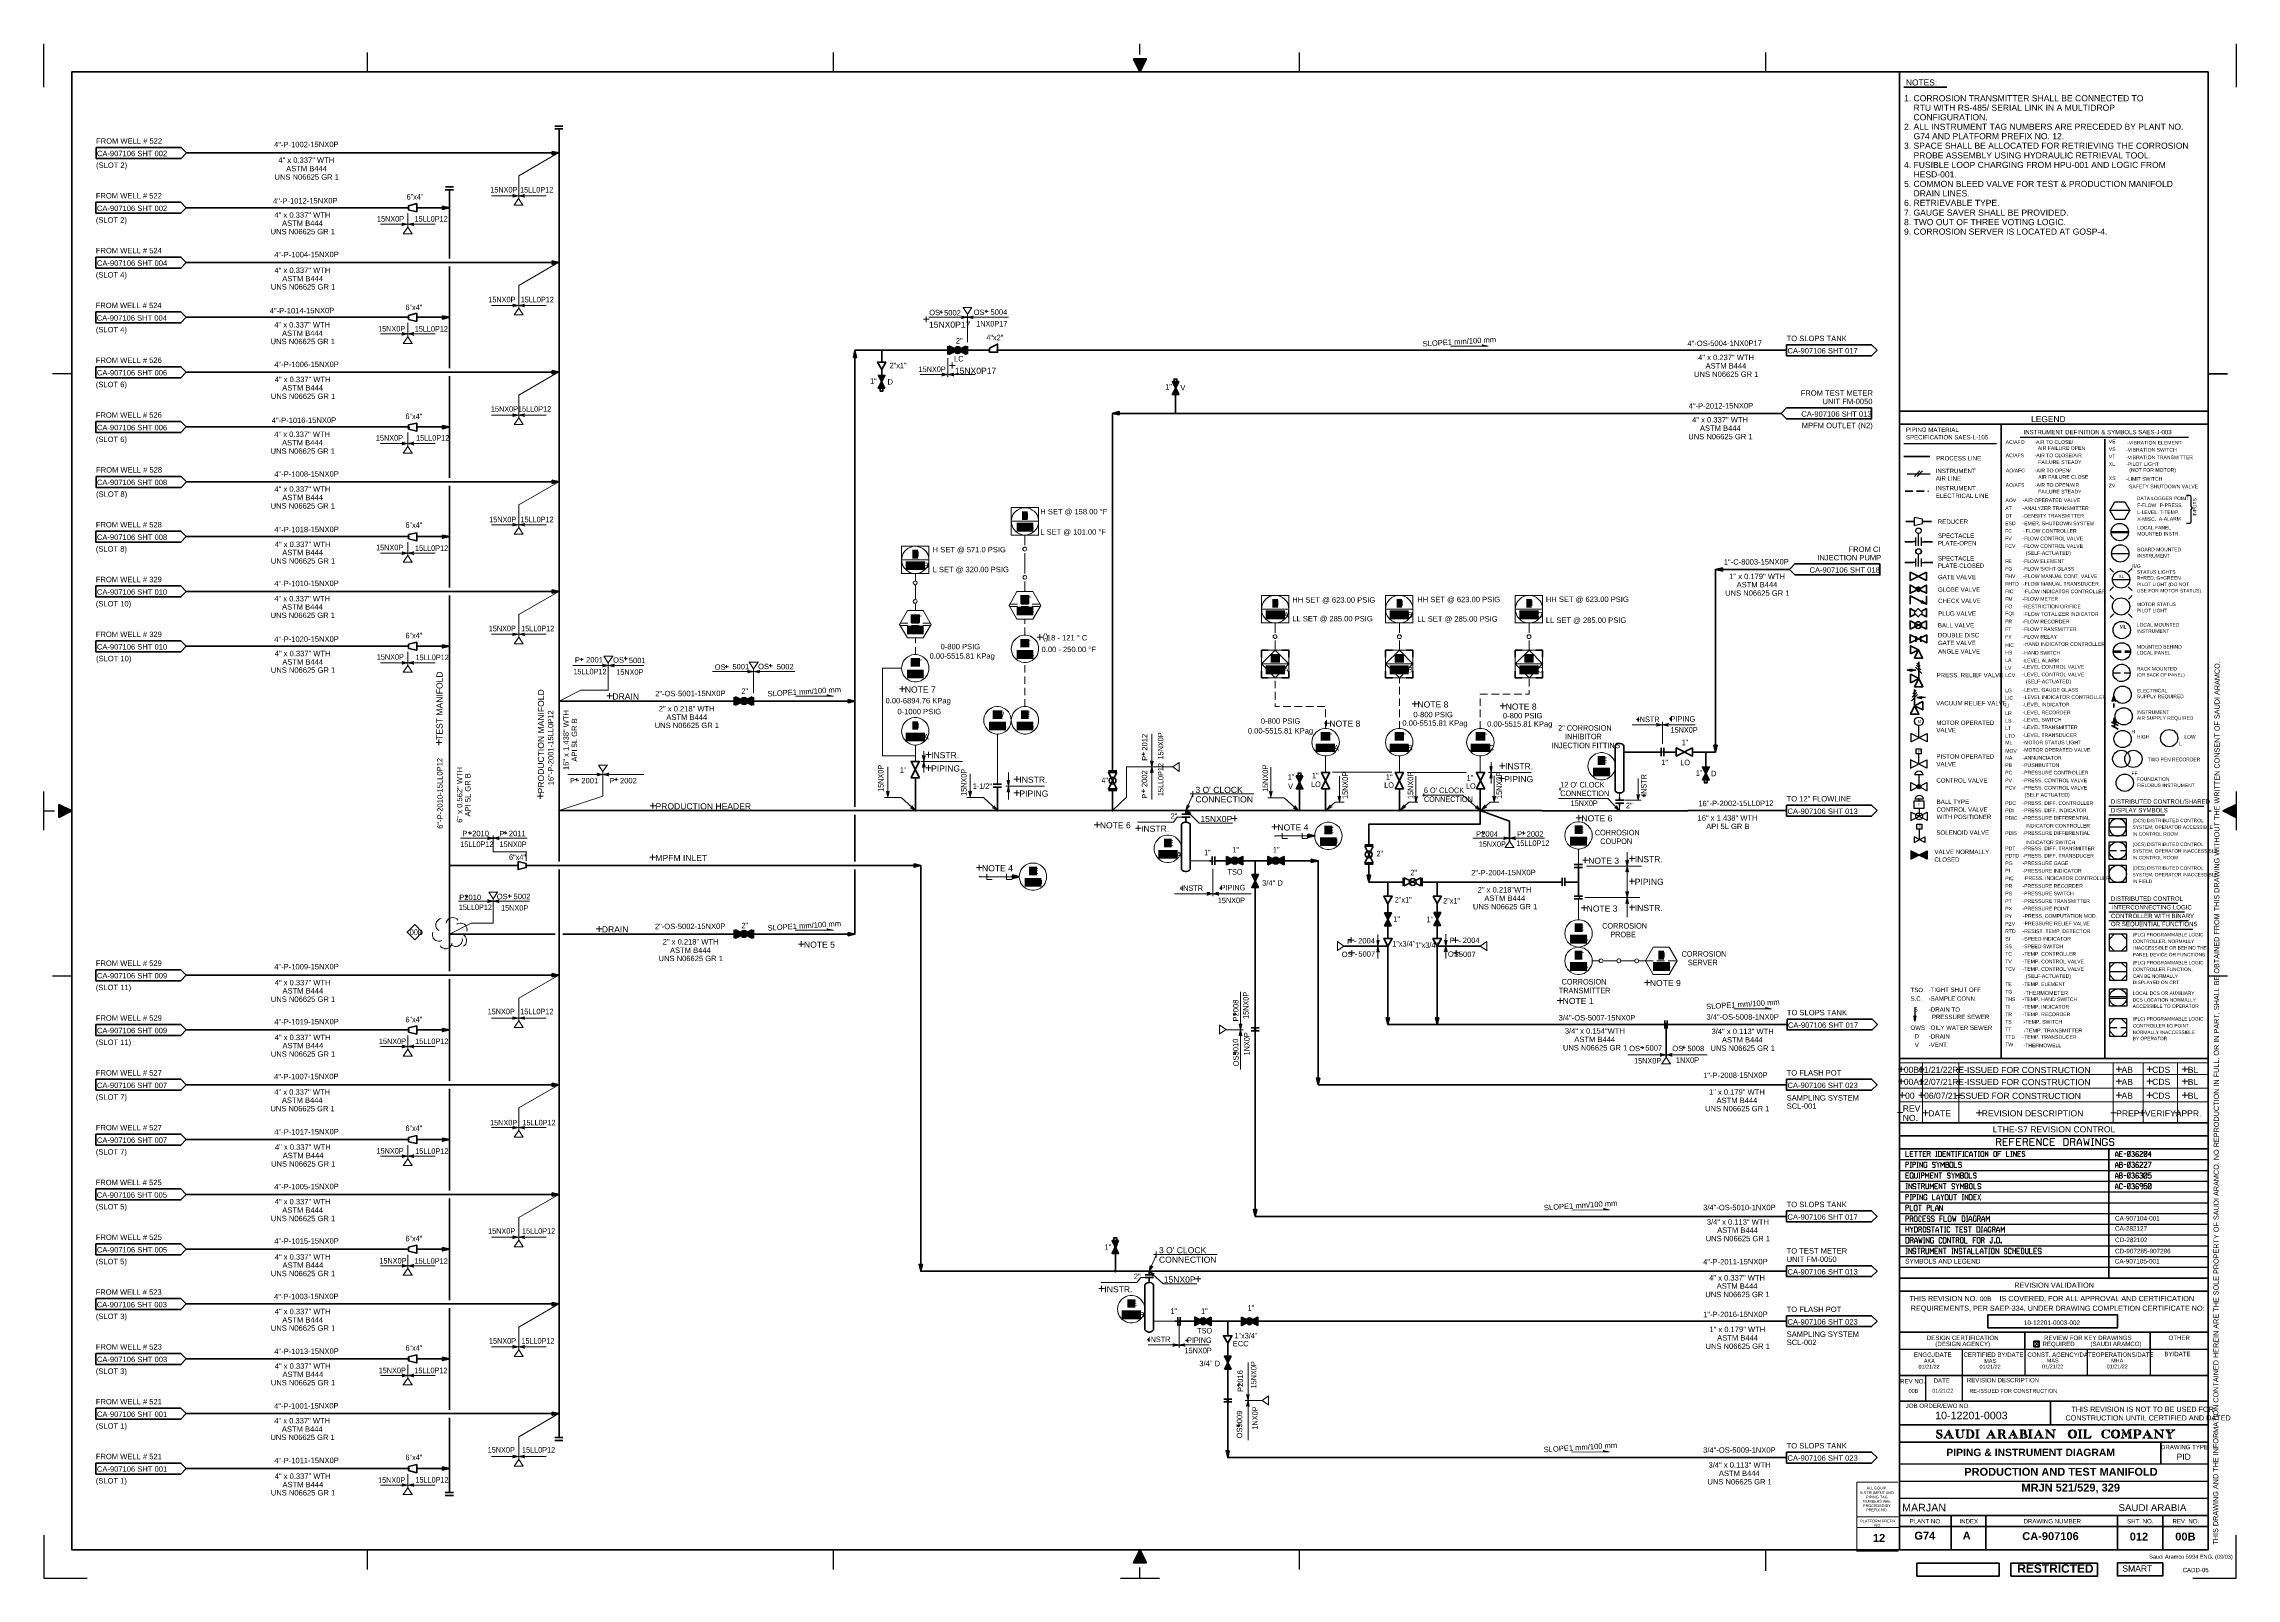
# Model space of a CAD drawing. Header units: millimetres. Extents: x 0 to 1016, y 0 to 711.
import ezdxf

# ---------------------------------------------------------------- set-up
doc = ezdxf.new("R2010")
doc.units = ezdxf.units.MM
for name, color, linetype in [('PDF_Geometry', 7, 'Continuous'), ('PDF_Solid Fills', 7, 'Continuous'), ('PDF_Text', 7, 'Continuous')]:
    doc.layers.add(name, color=color, linetype=linetype)
doc.styles.add('PDF Arial Narrow', font='ARIALN.TTF')
doc.styles.add('PDF Helvetica', font='arial.ttf')
doc.styles.add('PDF Helvetica Bold', font='arialbd.ttf')

msp = doc.modelspace()

# ---------------------------------------------------------------- hatches: boundary and pattern name
at = {"layer": 'PDF_Solid Fills', "transparency": 33554559}
for points in [[(422.2, 568.4), (419.7, 567.3), (419.7, 571.1), (422.2, 569.8), (422, 569.4), (422, 568.9)], [(422.2, 568.4), (422, 568.9), (422, 569.4), (422.2, 569.8), (423.5, 569.1)], [(422.2, 569.8), (422.4, 570.2), (422.8, 570.6), (423.3, 570.7), (423.8, 570.7), (424.3, 570.6), (424.7, 570.2), (425, 569.8), (423.5, 569.1)], [(422.3, 569.7), (422.2, 569.4), (422.2, 568.9), (422.3, 568.5), (423, 568.9), (422.9, 569.1), (423, 569.4)], [(425, 568.4), (424.7, 568), (424.3, 567.7), (423.8, 567.5), (423.3, 567.5), (422.8, 567.7), (422.4, 568), (422.2, 568.4), (423.5, 569.1)], [(424.1, 569.4), (423.9, 569.6), (423.5, 569.7), (423.3, 569.6), (423, 569.4), (422.3, 569.7), (422.7, 570.1), (423.1, 570.4), (423.5, 570.5), (424, 570.4), (424.4, 570.1), (424.8, 569.7)], [(424.1, 569.4), (423.5, 569.1), (423, 569.4), (423.3, 569.6), (423.5, 569.7), (423.9, 569.6)], [(423.5, 569.1), (423, 568.9), (423.3, 568.6), (423.5, 568.5), (423.9, 568.6), (424.1, 568.9)], [(425, 569.8), (425.1, 569.4), (425.1, 568.9), (425, 568.4), (423.5, 569.1)], [(424.8, 568.5), (425, 568.9), (425, 569.4), (424.8, 569.7), (424.1, 569.4), (424.2, 569.1), (424.1, 568.9)], [(425, 568.4), (427.3, 567.3), (427.3, 571.1), (425, 569.8), (425.1, 569.4), (425.1, 568.9)], [(423, 568.9), (423.3, 568.6), (423.5, 568.5), (423.9, 568.6), (424.1, 568.9), (424.8, 568.5), (424.4, 568.1), (424, 567.9), (423.5, 567.8), (423.1, 567.9), (422.7, 568.1), (422.3, 568.5)], [(323.1, 405.9), (320.6, 404.7), (320.6, 408.5), (323.1, 407.2), (322.9, 406.8), (322.9, 406.3)], [(323.1, 405.9), (322.9, 406.3), (322.9, 406.8), (323.1, 407.2), (324.5, 406.6)], [(323.1, 407.2), (323.3, 407.7), (323.8, 408), (324.3, 408.2), (324.7, 408.2), (325.2, 408), (325.6, 407.7), (325.9, 407.2), (324.5, 406.6)], [(323.3, 407.2), (323.1, 406.8), (323.1, 406.3), (323.3, 406), (323.9, 406.3), (323.9, 406.6), (323.9, 406.8)], [(325.9, 405.9), (325.6, 405.5), (325.2, 405.1), (324.7, 405), (324.3, 405), (323.8, 405.1), (323.3, 405.5), (323.1, 405.9), (324.5, 406.6)], [(325, 406.8), (324.8, 407.1), (324.5, 407.2), (324.2, 407.1), (323.9, 406.8), (323.3, 407.2), (323.6, 407.6), (324, 407.8), (324.5, 407.9), (325, 407.8), (325.4, 407.6), (325.7, 407.2)], [(325, 406.8), (324.5, 406.6), (323.9, 406.8), (324.2, 407.1), (324.5, 407.2), (324.8, 407.1)], [(324.5, 406.6), (323.9, 406.3), (324.2, 406.1), (324.5, 406), (324.8, 406.1), (325, 406.3)], [(325.9, 407.2), (326.1, 406.8), (326.1, 406.3), (325.9, 405.9), (324.5, 406.6)], [(325.7, 406), (325.9, 406.3), (325.9, 406.8), (325.7, 407.2), (325, 406.8), (325.1, 406.6), (325, 406.3)], [(325.9, 405.9), (328.3, 404.7), (328.3, 408.5), (325.9, 407.2), (326.1, 406.8), (326.1, 406.3)], [(323.9, 406.3), (324.2, 406.1), (324.5, 406), (324.8, 406.1), (325, 406.3), (325.7, 406), (325.4, 405.5), (325, 405.3), (324.5, 405.2), (324, 405.3), (323.6, 405.5), (323.3, 406)], [(550.4, 333.3), (548.1, 334.5), (548.1, 330.7), (550.4, 331.9), (550.3, 332.3), (550.3, 332.8)], [(550.4, 333.3), (550.3, 332.8), (550.3, 332.3), (550.4, 331.9), (551.9, 332.6)], [(553.3, 333.3), (553, 333.7), (552.6, 334), (552.1, 334.2), (551.6, 334.2), (551.1, 334), (550.8, 333.7), (550.4, 333.3), (551.9, 332.6)], [(550.4, 331.9), (550.8, 331.5), (551.1, 331.1), (551.6, 331), (552.1, 331), (552.6, 331.1), (553, 331.5), (553.3, 331.9), (551.9, 332.6)], [(550.6, 332), (550.5, 332.4), (550.5, 332.8), (550.6, 333.2), (551.4, 332.8), (551.3, 332.6), (551.4, 332.3)], [(551.4, 332.8), (551.5, 333.1), (551.9, 333.2), (552.2, 333.1), (552.4, 332.8), (553.1, 333.2), (552.8, 333.6), (552.4, 333.8), (551.9, 333.9), (551.4, 333.8), (550.9, 333.6), (550.6, 333.2)], [(552.4, 332.3), (552.2, 332.1), (551.9, 332), (551.5, 332.1), (551.4, 332.3), (550.6, 332), (550.9, 331.5), (551.4, 331.3), (551.9, 331.2), (552.4, 331.3), (552.8, 331.5), (553.1, 332)], [(551.9, 332.6), (551.4, 332.8), (551.5, 333.1), (551.9, 333.2), (552.2, 333.1), (552.4, 332.8)], [(552.4, 332.3), (551.9, 332.6), (551.4, 332.3), (551.5, 332.1), (551.9, 332), (552.2, 332.1)], [(553.3, 331.9), (553.5, 332.3), (553.5, 332.8), (553.3, 333.3), (551.9, 332.6)], [(553.1, 333.2), (553.2, 332.8), (553.2, 332.4), (553.1, 332), (552.4, 332.3), (552.5, 332.6), (552.4, 332.8)], [(553.3, 333.3), (555.7, 334.5), (555.7, 330.7), (553.3, 331.9), (553.5, 332.3), (553.5, 332.8)], [(569.6, 333.3), (567.2, 334.5), (567.2, 330.7), (569.6, 331.9), (569.4, 332.3), (569.4, 332.8)], [(569.6, 331.9), (569.4, 332.3), (569.4, 332.8), (569.6, 333.3), (571, 332.6)], [(569.6, 333.3), (569.8, 333.7), (570.2, 334), (570.8, 334.2), (571.2, 334.2), (571.7, 334), (572.1, 333.7), (572.4, 333.3), (571, 332.6)], [(569.7, 333.2), (569.6, 332.8), (569.6, 332.4), (569.7, 332), (570.4, 332.3), (570.3, 332.6), (570.4, 332.8)], [(572.4, 331.9), (572.1, 331.5), (571.7, 331.1), (571.2, 331), (570.8, 331), (570.2, 331.1), (569.8, 331.5), (569.6, 331.9), (571, 332.6)], [(571.5, 332.8), (571.3, 333.1), (571, 333.2), (570.7, 333.1), (570.4, 332.8), (569.7, 333.2), (570.1, 333.6), (570.5, 333.8), (571, 333.9), (571.4, 333.8), (571.9, 333.6), (572.2, 333.2)], [(570.4, 332.3), (570.7, 332.1), (571, 332), (571.3, 332.1), (571.5, 332.3), (572.2, 332), (571.9, 331.5), (571.4, 331.3), (571, 331.2), (570.5, 331.3), (570.1, 331.5), (569.7, 332)], [(571, 332.6), (571.5, 332.8), (571.3, 333.1), (571, 333.2), (570.7, 333.1), (570.4, 332.8)], [(570.4, 332.3), (571, 332.6), (571.5, 332.3), (571.3, 332.1), (571, 332), (570.7, 332.1)], [(572.4, 333.3), (572.5, 332.8), (572.5, 332.3), (572.4, 331.9), (571, 332.6)], [(572.2, 332), (572.4, 332.4), (572.4, 332.8), (572.2, 333.2), (571.5, 332.8), (571.6, 332.6), (571.5, 332.3)], [(572.4, 333.3), (574.8, 334.5), (574.8, 330.7), (572.4, 331.9), (572.5, 332.3), (572.5, 332.8)], [(323.1, 297.9), (320.6, 296.7), (320.6, 300.5), (323.1, 299.3), (322.9, 298.9), (322.9, 298.4)], [(323.1, 297.9), (322.9, 298.4), (322.9, 298.9), (323.1, 299.3), (324.5, 298.6)], [(323.1, 299.3), (323.3, 299.7), (323.8, 300), (324.3, 300.2), (324.7, 300.2), (325.2, 300), (325.6, 299.7), (325.9, 299.3), (324.5, 298.6)], [(323.3, 299.2), (323.1, 298.8), (323.1, 298.4), (323.3, 298), (323.9, 298.4), (323.9, 298.6), (323.9, 298.9)], [(325.9, 297.9), (325.6, 297.5), (325.2, 297.2), (324.7, 297), (324.3, 297), (323.8, 297.2), (323.3, 297.5), (323.1, 297.9), (324.5, 298.6)], [(325, 298.9), (324.8, 299.1), (324.5, 299.2), (324.2, 299.1), (323.9, 298.9), (323.3, 299.2), (323.6, 299.6), (324, 299.9), (324.5, 300), (325, 299.9), (325.4, 299.6), (325.7, 299.2)], [(323.9, 298.4), (324.2, 298.1), (324.5, 298), (324.8, 298.1), (325, 298.4), (325.7, 298), (325.4, 297.6), (325, 297.3), (324.5, 297.3), (324, 297.3), (323.6, 297.6), (323.3, 298)], [(325, 298.9), (324.5, 298.6), (323.9, 298.9), (324.2, 299.1), (324.5, 299.2), (324.8, 299.1)], [(324.5, 298.6), (323.9, 298.4), (324.2, 298.1), (324.5, 298), (324.8, 298.1), (325, 298.4)], [(325.9, 299.3), (326.1, 298.9), (326.1, 298.4), (325.9, 297.9), (324.5, 298.6)], [(325.7, 298), (325.9, 298.4), (325.9, 298.8), (325.7, 299.2), (325, 298.9), (325.1, 298.6), (325, 298.4)], [(325.9, 297.9), (328.3, 296.7), (328.3, 300.5), (325.9, 299.3), (326.1, 298.9), (326.1, 298.4)], [(535.8, 118.5), (533.4, 117.3), (533.4, 121.1), (535.8, 120), (535.7, 119.5), (535.7, 118.9)], [(535.8, 118.5), (535.7, 118.9), (535.7, 119.5), (535.8, 120), (537.2, 119.2)], [(535.8, 120), (536.1, 120.3), (536.5, 120.6), (537, 120.8), (537.5, 120.8), (538, 120.6), (538.3, 120.3), (538.7, 120), (537.2, 119.2)], [(538.7, 118.5), (538.3, 118.1), (538, 117.8), (537.5, 117.7), (537, 117.7), (536.5, 117.8), (536.1, 118.1), (535.8, 118.5), (537.2, 119.2)], [(536, 119.8), (535.9, 119.5), (535.9, 119), (536, 118.6), (536.7, 118.9), (536.6, 119.2), (536.7, 119.5)], [(537.7, 119.5), (537.6, 119.7), (537.2, 119.8), (536.9, 119.7), (536.7, 119.5), (536, 119.8), (536.3, 120.2), (536.7, 120.5), (537.2, 120.6), (537.7, 120.5), (538.2, 120.2), (538.5, 119.8)], [(536.7, 118.9), (536.9, 118.7), (537.2, 118.6), (537.6, 118.7), (537.7, 118.9), (538.5, 118.6), (538.2, 118.2), (537.7, 117.9), (537.2, 117.8), (536.7, 117.9), (536.3, 118.2), (536, 118.6)], [(537.7, 119.5), (537.2, 119.2), (536.7, 119.5), (536.9, 119.7), (537.2, 119.8), (537.6, 119.7)], [(537.2, 119.2), (536.7, 118.9), (536.9, 118.7), (537.2, 118.6), (537.6, 118.7), (537.7, 118.9)], [(538.7, 120), (538.8, 119.5), (538.8, 118.9), (538.7, 118.5), (537.2, 119.2)], [(538.5, 118.6), (538.6, 119), (538.6, 119.5), (538.5, 119.8), (537.7, 119.5), (537.8, 119.2), (537.7, 118.9)], [(538.7, 118.5), (541, 117.3), (541, 121.1), (538.7, 120), (538.8, 119.5), (538.8, 118.9)], [(557.4, 118.5), (555, 117.3), (555, 121.1), (557.4, 120), (557.2, 119.5), (557.2, 118.9)], [(557.4, 120), (557.2, 119.5), (557.2, 118.9), (557.4, 118.5), (558.8, 119.2)], [(560.3, 120), (559.9, 120.3), (559.6, 120.6), (559.1, 120.8), (558.6, 120.8), (558.1, 120.6), (557.7, 120.3), (557.4, 120), (558.8, 119.2)], [(557.4, 118.5), (557.7, 118.1), (558.1, 117.8), (558.6, 117.7), (559.1, 117.7), (559.6, 117.8), (559.9, 118.1), (560.3, 118.5), (558.8, 119.2)], [(558.3, 119.5), (558.5, 119.7), (558.8, 119.8), (559.2, 119.7), (559.3, 119.5), (560.1, 119.8), (559.7, 120.2), (559.3, 120.5), (558.8, 120.6), (558.3, 120.5), (557.9, 120.2), (557.5, 119.8)], [(557.5, 118.6), (557.5, 119), (557.5, 119.5), (557.5, 119.8), (558.3, 119.5), (558.2, 119.2), (558.3, 118.9)], [(559.3, 118.9), (559.2, 118.7), (558.8, 118.6), (558.5, 118.7), (558.3, 118.9), (557.5, 118.6), (557.9, 118.2), (558.3, 117.9), (558.8, 117.8), (559.3, 117.9), (559.7, 118.2), (560.1, 118.6)], [(558.3, 119.5), (558.8, 119.2), (559.3, 119.5), (559.2, 119.7), (558.8, 119.8), (558.5, 119.7)], [(558.8, 119.2), (559.3, 118.9), (559.2, 118.7), (558.8, 118.6), (558.5, 118.7), (558.3, 118.9)], [(560.3, 118.5), (560.4, 118.9), (560.4, 119.5), (560.3, 120), (558.8, 119.2)], [(560.1, 119.8), (560.2, 119.5), (560.2, 119), (560.1, 118.6), (559.3, 118.9), (559.4, 119.2), (559.3, 119.5)], [(560.3, 118.5), (562.6, 117.3), (562.6, 121.1), (560.3, 120), (560.4, 119.5), (560.4, 118.9)]]:
    msp.add_hatch(color=256, dxfattribs=at).paths.add_polyline_path(points)
at = {"layer": 'PDF_Solid Fills', "true_color": 0xffffff, "transparency": 33554559}
for points in [[(425, 568.4), (424.7, 568), (424.3, 567.7), (423.8, 567.5), (423.3, 567.5), (422.8, 567.7), (422.4, 568), (422.2, 568.4), (423.5, 569.1)], [(325.9, 405.9), (325.6, 405.5), (325.2, 405.1), (324.7, 405), (324.3, 405), (323.8, 405.1), (323.3, 405.5), (323.1, 405.9), (324.5, 406.6)], [(553.3, 333.3), (553, 333.7), (552.6, 334), (552.1, 334.2), (551.6, 334.2), (551.1, 334), (550.8, 333.7), (550.4, 333.3), (551.9, 332.6)], [(569.6, 333.3), (569.8, 333.7), (570.2, 334), (570.8, 334.2), (571.2, 334.2), (571.7, 334), (572.1, 333.7), (572.4, 333.3), (571, 332.6)], [(325.9, 297.9), (325.6, 297.5), (325.2, 297.2), (324.7, 297), (324.3, 297), (323.8, 297.2), (323.3, 297.5), (323.1, 297.9), (324.5, 298.6)], [(538.7, 118.5), (538.3, 118.1), (538, 117.8), (537.5, 117.7), (537, 117.7), (536.5, 117.8), (536.1, 118.1), (535.8, 118.5), (537.2, 119.2)], [(557.4, 118.5), (557.7, 118.1), (558.1, 117.8), (558.6, 117.7), (559.1, 117.7), (559.6, 117.8), (559.9, 118.1), (560.3, 118.5), (558.8, 119.2)]]:
    msp.add_hatch(color=7, dxfattribs=at).paths.add_polyline_path(points)

# ---------------------------------------------------------------- linework, layer by layer
at = {"layer": 'PDF_Geometry', "lineweight": 25}
for points in [[(0, 691.1), (0, 711.1)], [(150, 698.2), (150, 707.1)], [(366, 698.2), (366, 707.1)], [(508, 706.2), (508, 711.1)], [(582, 698.2), (582, 707.1)], [(798, 698.2), (798, 707.1)], [(1016, 711.1), (1016, 691.1)], [(13, 558.2), (4, 558.2)], [(916, 528.9), (994, 528.9)], [(862, 525.9), (905, 525.9)], [(863.5, 511.9), (874.2, 511.9)], [(866.9, 510.7), (869.5, 513.2)], [(868.2, 510.7), (870.7, 513.2)], [(957.5, 494.9), (959.8, 498.9), (964.5, 498.9), (966.7, 494.9), (957.5, 494.9), (959.8, 490.9), (964.5, 490.9), (966.7, 494.9)], [(993, 502), (994.3, 502)], [(994.3, 502), (994.7, 501.8), (994.9, 501.6), (995, 501.1), (995, 496.9), (995.7, 496.1), (995, 495.3), (995, 489.6), (994.9, 489.2), (994.6, 488.9), (994.3, 488.9)], [(866.8, 489.8), (866.8, 489.8)], [(870.6, 489.8), (870.6, 489.8)], [(959.3, 487.8), (959.3, 487.8)], [(962.1, 488.9), (962.1, 488.9)], [(965, 487.8), (965, 487.8)], [(994.3, 488.9), (993, 488.9)], [(867.5, 480.4), (866.2, 480.4)], [(866.2, 480.4), (866.2, 480.4)], [(867.5, 478.5), (867.5, 482.3)], [(868.1, 480.4), (868.1, 480.4)], [(868.2, 480.4), (868.2, 480.4)], [(868.8, 478.5), (868.8, 484.2)], [(869.5, 480.4), (869.5, 480.4)], [(869.5, 480.4), (869.5, 480.4)], [(870.1, 482.3), (870.1, 478.5)], [(870.1, 480.4), (871.4, 480.4)], [(871.4, 480.4), (871.4, 480.4)], [(958.1, 484.9), (958.1, 484.9)], [(958.2, 485.2), (966.1, 485.2)], [(966.1, 484.6), (958.2, 484.6)], [(959.3, 482.1), (959.3, 482.1)], [(962.1, 480.9), (962.1, 480.9)], [(965, 482.1), (965, 482.1)], [(966.1, 484.9), (966.1, 484.9)], [(867.6, 470.8), (866.3, 470.8)], [(866.3, 470.8), (866.3, 470.8)], [(867.6, 468.9), (867.6, 472.7)], [(868.2, 470.8), (868.2, 470.8)], [(868.2, 470.8), (868.2, 470.8)], [(868.8, 468.9), (868.8, 474.6)], [(869.5, 470.8), (869.5, 470.8)], [(869.5, 470.8), (869.5, 470.8)], [(870.1, 472.7), (870.1, 468.9)], [(870.1, 470.8), (871.4, 470.8)], [(871.4, 470.8), (871.4, 470.8)], [(957.5, 468), (959.2, 466.3)], [(958.3, 475), (966.3, 475)], [(966, 466.3), (967.8, 468)], [(959.2, 459.5), (957.5, 457.8)], [(958.6, 462.9), (966.6, 462.9)], [(958.6, 462.9), (958.6, 462.9)], [(962.6, 466.8), (962.6, 466.8)], [(962.6, 458.9), (962.6, 458.9)], [(966, 459.5), (967.8, 457.8)], [(966.6, 462.9), (966.6, 462.9)], [(957.6, 455.5), (959.3, 453.8)], [(958.8, 450.4), (958.8, 450.4)], [(962.7, 454.4), (962.7, 454.4)], [(967.8, 455.5), (966.2, 453.8)], [(966.7, 450.4), (966.7, 450.4)], [(957.6, 445.3), (959.3, 447)], [(959, 439.5), (959, 439.5)], [(960.2, 442.4), (960.2, 442.4)], [(962.7, 446.4), (962.7, 446.4)], [(963, 443.6), (963, 443.6)], [(965.9, 442.4), (965.9, 442.4)], [(967.8, 445.3), (966.2, 447)], [(967.1, 439.5), (967.1, 439.5)], [(959.1, 429.9), (962.7, 429.9)], [(959.1, 429.6), (959.1, 429.6)], [(959.1, 429.3), (962.7, 429.3)], [(960.2, 436.7), (960.2, 436.7)], [(960.3, 432.5), (960.3, 432.5)], [(960.3, 426.8), (960.3, 426.8)], [(963, 435.4), (963, 435.4)], [(963.1, 433.7), (963.1, 433.7)], [(964.4, 429.9), (967.1, 429.9)], [(964.4, 429.3), (967.1, 429.3)], [(965.9, 436.7), (965.9, 436.7)], [(966, 432.5), (966, 432.5)], [(966, 426.8), (966, 426.8)], [(967.1, 429.6), (967.1, 429.6)], [(958.9, 419.6), (962.4, 419.6)], [(958.9, 419.6), (958.9, 419.6)], [(964.1, 419.6), (966.9, 419.6), (966.8, 418.8), (966.6, 418), (966.2, 417.3), (965.6, 416.7), (965.1, 416.2), (964.3, 415.9), (963.5, 415.6), (962.7, 415.6), (961.9, 415.7), (961.2, 416), (960.5, 416.5), (959.9, 417), (959.5, 417.7), (959.1, 418.4), (959, 419.2), (959, 420), (959.1, 420.8), (959.5, 421.5), (959.9, 422.2), (960.5, 422.7), (961.2, 423.2), (961.9, 423.5), (962.7, 423.6), (963.5, 423.6), (964.3, 423.3), (965.1, 423), (965.6, 422.5), (966.2, 421.9), (966.6, 421.2), (966.8, 420.4), (966.9, 419.6)], [(960.1, 422.5), (960.1, 422.5)], [(960.1, 416.8), (960.1, 416.8)], [(962.9, 423.7), (962.9, 423.7)], [(963.1, 425.6), (963.1, 425.6)], [(965.7, 422.5), (965.7, 422.5)], [(965.7, 416.8), (965.7, 416.8)], [(966.9, 419.6), (966.9, 419.6)], [(872, 408.2), (868.1, 408.2)], [(959.4, 409.5), (959.4, 409.5)], [(960.5, 412.3), (960.5, 412.3)], [(960.5, 406.6), (960.5, 406.6)], [(962.9, 415.6), (962.9, 415.6)], [(963.4, 413.5), (963.4, 413.5)], [(966.2, 412.3), (966.2, 412.3)], [(966.2, 406.6), (966.2, 406.6)], [(967.3, 409.5), (967.3, 409.5)], [(867, 400.5), (867, 400.5)], [(867, 397.2), (867, 397.2)], [(869, 399.2), (869, 399.2)], [(870.8, 404.4), (870.8, 404.4)], [(871.1, 397.2), (871.1, 397.2)], [(959.9, 399.5), (959.9, 399.5)], [(961, 402.3), (961, 402.3)], [(961, 396.7), (961, 396.7)], [(963.4, 405.5), (963.4, 405.5)], [(963.8, 403.5), (963.8, 403.5)], [(966.7, 402.3), (966.7, 402.3)], [(966.7, 396.7), (966.7, 396.7)], [(967.8, 399.5), (967.8, 399.5)], [(865.2, 389.6), (865.2, 389.6)], [(869, 389.6), (869, 395.2)], [(869, 394.1), (869, 394.1)], [(869, 393), (869, 393)], [(869, 391.9), (869, 391.9)], [(869, 389.6), (869, 389.6)], [(869, 389.6), (869, 389.6)], [(869, 389.6), (869, 389.6)], [(872.8, 389.6), (872.8, 389.6)], [(959.4, 389), (959.4, 389)], [(960.5, 391.8), (960.5, 391.8)], [(960.5, 386.2), (960.5, 386.2)], [(963.4, 393), (963.4, 393)], [(963.8, 395.5), (963.8, 395.5)], [(966.2, 391.8), (966.2, 391.8)], [(966.2, 386.2), (966.2, 386.2)], [(967.3, 389), (967.3, 389)], [(981.1, 389.4), (981.1, 389.4)], [(982.2, 392.3), (982.2, 392.3)], [(982.2, 386.6), (982.2, 386.6)], [(985, 393.4), (985, 393.4)], [(987.8, 392.3), (987.8, 392.3)], [(987.8, 386.6), (987.8, 386.6)], [(989, 389.4), (989, 389.4)], [(865.1, 377.4), (865.1, 377.4)], [(869, 377.4), (869, 382.2), (867.7, 382.2), (867.7, 384.5), (870.1, 384.5), (870.1, 382.2), (869, 382.2)], [(867.7, 383.4), (867.7, 383.4)], [(869, 384.5), (869, 384.5)], [(869, 377.4), (869, 377.4)], [(869, 377.4), (869, 377.4)], [(869, 377.4), (869, 377.4)], [(870.1, 383.4), (870.1, 383.4)], [(872.7, 377.4), (872.7, 377.4)], [(958.9, 379.8), (958.9, 379.8)], [(960, 382.6), (960, 382.6)], [(960, 376.9), (960, 376.9)], [(962.9, 383.9), (962.9, 383.9)], [(963.4, 385), (963.4, 385)], [(964.5, 379.8), (964.5, 379.8)], [(965.6, 382.6), (965.6, 382.6)], [(965.6, 382.6), (965.6, 382.6)], [(965.6, 376.9), (965.6, 376.9)], [(965.6, 376.9), (965.6, 376.9)], [(966.8, 379.8), (966.8, 379.8)], [(968.4, 383.9), (968.4, 383.9)], [(971.2, 382.6), (971.2, 382.6)], [(971.2, 376.9), (971.2, 376.9)], [(972.4, 379.8), (972.4, 379.8)], [(985, 385.4), (985, 385.4)], [(868.1, 366.5), (865.2, 365), (865.2, 368.8), (868.1, 367.3)], [(865.2, 366.9), (865.2, 366.9)], [(867.8, 373.8), (867.8, 373.8)], [(869, 374), (869, 374)], [(869, 372.5), (869, 366.9)], [(869, 370.8), (869, 370.8)], [(869, 369.9), (869, 369.9)], [(869, 368.9), (869, 368.9)], [(869, 366.9), (869, 366.9)], [(869, 366.9), (869, 366.9)], [(869, 366.9), (869, 366.9)], [(869.9, 366.5), (872.8, 365), (872.8, 368.8), (869.9, 367.3)], [(870.3, 373.8), (870.3, 373.8)], [(872.8, 366.9), (872.8, 366.9)], [(960.5, 368.7), (960.5, 368.7)], [(961.6, 371.5), (961.6, 371.5)], [(961.6, 365.8), (961.6, 365.8)], [(962.9, 375.7), (962.9, 375.7)], [(964.5, 372.7), (964.5, 372.7)], [(967.3, 371.5), (967.3, 371.5)], [(967.3, 365.8), (967.3, 365.8)], [(968.4, 375.7), (968.4, 375.7)], [(968.4, 368.7), (968.4, 368.7)], [(0, 346.7), (0, 364.7)], [(0, 355.7), (5, 355.7)], [(869.1, 360.2), (869.1, 361.2)], [(869.1, 357), (869.1, 353.2)], [(957, 357.9), (1001, 357.9)], [(964.5, 364.7), (964.5, 364.7)], [(1003, 355.7), (1004.5, 355.7)], [(1010, 355.7), (1016, 355.7)], [(1016, 364.7), (1016, 346.7)], [(865.3, 353.2), (865.3, 353.2)], [(869.2, 342.4), (869.2, 347.2), (868, 347.2), (868, 349.6), (870.4, 349.6), (870.4, 347.2), (869.2, 347.2)], [(868, 348.4), (868, 348.4)], [(869.1, 353.2), (869.1, 353.2)], [(869.2, 349.6), (869.2, 349.6)], [(869.2, 346.3), (869.2, 346.3)], [(870.4, 348.4), (870.4, 348.4)], [(872.9, 353.2), (872.9, 353.2)], [(957, 353.9), (983, 353.9)], [(965.1, 348.1), (957.2, 348.1)], [(866.8, 342.4), (866.8, 342.4)], [(869.2, 345.3), (869.2, 345.3)], [(869.2, 344.2), (869.2, 344.2)], [(869.2, 342.4), (869.2, 342.4)], [(869.2, 342.4), (869.2, 342.4)], [(869.2, 342.4), (869.2, 342.4)], [(871.7, 342.4), (871.7, 342.4)], [(957.2, 341.4), (957.2, 341.4)], [(962.4, 337.3), (965.1, 337.3), (965.1, 336.5), (964.8, 335.7), (964.4, 335), (963.9, 334.4), (963.3, 333.9), (962.5, 333.6), (961.8, 333.3), (960.9, 333.3), (960.1, 333.4), (959.4, 333.7), (958.7, 334.2), (958.1, 334.7), (957.6, 335.4), (957.3, 336.1), (957.2, 336.9), (957.2, 337.7), (957.3, 338.5), (957.6, 339.3), (958.1, 339.9), (958.7, 340.4), (959.4, 340.9), (960.1, 341.2), (960.9, 341.3), (961.8, 341.3), (962.5, 341), (963.3, 340.7), (963.9, 340.2), (964.4, 339.6), (964.8, 338.9), (965.1, 338.1), (965.1, 337.3)], [(957.2, 337.3), (960.6, 337.3)], [(957.2, 337.3), (957.2, 337.3)], [(961.2, 341.4), (961.2, 341.4)], [(965.1, 341.4), (965.1, 341.4)], [(965.1, 337.3), (965.1, 337.3)], [(957.2, 333.2), (957.2, 333.2)], [(957.2, 330.5), (957.2, 330.5)], [(957.2, 326.5), (957.2, 326.5)], [(961.2, 333.2), (961.2, 333.2)], [(961.2, 330.5), (961.2, 330.5)], [(965.1, 333.2), (965.1, 333.2)], [(965.1, 330.5), (965.1, 330.5)], [(965.1, 326.5), (965.1, 326.5)], [(957.2, 322.5), (957.2, 322.5)], [(961.2, 322.5), (961.2, 322.5)], [(965.1, 322.5), (965.1, 322.5)], [(957, 312.9), (989, 312.9)], [(957, 308.9), (992.1, 308.9)], [(957, 304.9), (994, 304.9)], [(957, 300.9), (996, 300.9)], [(959.6, 298.7), (957.3, 296.2)], [(965.2, 296.2), (962.8, 298.7)], [(957.3, 293.1), (959.6, 290.7)], [(959.7, 285.3), (957.3, 282.9)], [(965.2, 293.1), (962.8, 290.7)], [(965.3, 282.9), (962.9, 285.3)], [(13, 279.1), (4, 279.1)], [(957.3, 281.3), (965.3, 281.3)], [(957.3, 279.7), (959.7, 277.3)], [(965.3, 279.7), (962.9, 277.3)], [(1012, 279.1), (1003, 279.1)], [(867.1, 264.8), (867.1, 258.3)], [(957.3, 273.2), (957.3, 273.2)], [(957.3, 268.9), (965.3, 268.9), (965.3, 269.2), (965.3, 269.5), (957.3, 269.5)], [(957.3, 269.2), (957.3, 269.2)], [(957.3, 265.2), (957.3, 265.2)], [(961.3, 273.2), (961.3, 273.2)], [(961.3, 265.2), (961.3, 265.2)], [(965.3, 273.2), (965.3, 273.2)], [(965.3, 269.2), (965.3, 269.2)], [(965.3, 265.2), (965.3, 265.2)], [(866.8, 260.7), (866.8, 260)], [(866.9, 260.7), (866.9, 259.5)], [(867, 260.7), (867, 258.8)], [(867.1, 260.7), (867.1, 258.6)], [(867.3, 260.7), (867.3, 259.3)], [(867.4, 260.7), (867.4, 260)], [(959.7, 259.3), (957.3, 256.9)], [(957.3, 255.3), (960.8, 255.3)], [(962.6, 255.3), (965.3, 255.3)], [(965.3, 256.9), (962.9, 259.3)], [(957.3, 253.7), (959.7, 251.3)], [(965.3, 253.7), (962.9, 251.3)], [(860, 194.1), (1003, 194.1)], [(860, 189.1), (1003, 189.1)], [(860, 184.1), (1003, 184.1)], [(860, 179.1), (1003, 179.1)], [(860, 174.1), (1003, 174.1)], [(860, 169.2), (1003, 169.2)], [(860, 164.2), (1003, 164.2)], [(860, 159.2), (1003, 159.2)], [(860, 154.2), (1003, 154.2)], [(860, 149.2), (1003, 149.2)], [(860, 144.2), (1003, 144.2)], [(860, 106.2), (1003, 106.2)], [(889, 106.2), (889, 82.2)], [(918.1, 106.2), (918.1, 94.1)], [(947, 106.2), (947, 94.1)], [(976.1, 106.2), (976.1, 94.1)], [(872, 94.1), (872, 82.2)], [(860, 53.2), (1003, 53.2)], [(860, 45.1), (1003, 45.1)], [(860, 37.2), (1003, 37.2)], [(0, 20.1), (0, 0.2), (20, 0.2)], [(150, 4.1), (150, 13.2)], [(366, 4.1), (366, 13.2)], [(582, 4.1), (582, 13.2)], [(798, 3.5), (798, 13.4)], [(996, 0.2), (1016, 0.2), (1016, 20.1)], [(499, 0.2), (517, 0.2)], [(508, 0.2), (508, 5.1)]]:
    msp.add_lwpolyline(points, dxfattribs=at)
at = {"layer": 'PDF_Geometry', "lineweight": 50}
for points in [[(505, 704.2), (511, 704.2), (508, 698.2)], [(506.3, 703.2), (509.7, 703.2), (508, 699.9)], [(507.1, 702.7), (509, 702.7), (508, 700.9)], [(507.3, 702.6), (508.7, 702.6), (508, 701.3)], [(1003, 698.2), (13, 698.2), (13, 13.2), (1003, 13.2)], [(7, 352.6), (7, 358.6), (13, 355.7)], [(7.9, 354), (7.9, 357.4), (11.3, 355.7)], [(8.4, 354.7), (8.4, 356.7), (10.3, 355.7)], [(8.5, 355), (8.5, 356.4), (10, 355.7)], [(1016, 358.6), (1016, 352.6), (1010, 355.7)], [(1015.1, 357.4), (1015.1, 354), (1011.7, 355.7)], [(1014.6, 356.7), (1014.6, 354.7), (1012.7, 355.7)], [(1014.5, 356.4), (1014.5, 355), (1013.1, 355.7)], [(1003, 82.2), (860, 82.2)], [(511, 7.2), (505, 7.2), (508, 13.2)], [(509.7, 8), (506.3, 8), (508, 11.4)], [(509, 8.5), (507.1, 8.5), (508, 10.5)], [(508.7, 8.6), (507.3, 8.6), (508, 10.1)]]:
    msp.add_lwpolyline(points, close=True, dxfattribs=at)
at = {"layer": 'PDF_Geometry', "lineweight": 35}
for points in [[(505.8, 703.7), (510.3, 703.7), (508, 699.2)], [(506.7, 703.1), (509.3, 703.1), (508, 700.4)], [(24.2, 663.1), (63.6, 663.1), (66.1, 660.6), (63.6, 658), (24.2, 658)], [(235.6, 661.3), (235.6, 659.8), (238.8, 660.6)], [(238.9, 660.6), (238.8, 660.5), (238.7, 660.6), (238.8, 660.7)], [(238.9, 660.6), (238.8, 660.5), (238.7, 660.5), (238.7, 660.7), (238.8, 660.7)], [(24.1, 637.7), (63.5, 637.7), (66, 635.2), (63.5, 632.6), (24.1, 632.6)], [(169.3, 635.1), (169.2, 634.9), (169, 634.8), (168.8, 634.9), (168.7, 635.1), (168.8, 635.3), (169, 635.3), (169.2, 635.3)], [(169.1, 635.2), (169, 635.1), (168.9, 635.2), (169, 635.3)], [(172.8, 633.3), (172.8, 637.1), (169, 636.1), (169, 634.2)], [(184.8, 635.9), (184.8, 634.4), (188, 635.2)], [(188, 635.2), (188, 635.1), (187.9, 635.1), (187.9, 635.3), (188, 635.3)], [(188, 635.2), (188, 635.1), (187.9, 635.2), (188, 635.3)], [(24.1, 612.3), (63.5, 612.3), (66, 609.8), (63.5, 607.2), (24.1, 607.2)], [(235.6, 610.5), (235.6, 609), (238.8, 609.8)], [(238.9, 609.8), (238.8, 609.7), (238.7, 609.8), (238.8, 609.9)], [(238.9, 609.8), (238.8, 609.7), (238.7, 609.7), (238.7, 609.9), (238.8, 609.9)], [(24.1, 586.9), (63.5, 586.9), (66, 584.4), (63.5, 581.8), (24.1, 581.8)], [(169.3, 584.3), (169.2, 584.1), (169, 584), (168.8, 584.1), (168.7, 584.3), (168.8, 584.5), (169, 584.5), (169.2, 584.5)], [(169.1, 584.4), (169, 584.3), (168.9, 584.4), (169, 584.5)], [(172.8, 586.3), (172.8, 582.5), (169, 583.4), (169, 585.3)], [(184.7, 585.1), (184.7, 583.6), (187.8, 584.4)], [(188, 584.4), (188, 584.3), (187.9, 584.3), (187.9, 584.5), (188, 584.5)], [(188, 584.4), (188, 584.3), (187.9, 584.4), (188, 584.5)], [(375.2, 565.8), (376.7, 565.8), (375.9, 569)], [(419.9, 569.1), (419.7, 569), (419.6, 569.1), (419.7, 569.2)], [(427.3, 571.1), (419.7, 567.3), (419.7, 571.1), (427.3, 567.3)], [(427.7, 569.1), (427.6, 569), (427.4, 568.9), (427.2, 569), (427.2, 569.3), (427.4, 569.4), (427.6, 569.3)], [(427.5, 569.1), (427.4, 569), (427.2, 569), (427.2, 569.2), (427.4, 569.2)], [(427.5, 569.1), (427.4, 569), (427.2, 569.1), (427.4, 569.2)], [(427.5, 569.1), (427.3, 569), (427.2, 569.1), (427.3, 569.2)], [(438.4, 569.1), (438.3, 569), (438.2, 568.9), (438, 569), (437.9, 569.1), (438, 569.3), (438.2, 569.4), (438.3, 569.3)], [(438.2, 568.2), (442, 568.2), (442, 572), (438.2, 570.1)], [(442.2, 569.1), (442.1, 569), (442, 568.9), (441.8, 569), (441.7, 569.1), (441.8, 569.3), (442, 569.4), (442.1, 569.3)], [(807.7, 571.7), (847.1, 571.7), (849.6, 569.1), (847.1, 566.6), (807.7, 566.6)], [(24.1, 561.5), (63.5, 561.5), (66, 559), (63.5, 556.4), (24.1, 556.4)], [(235.6, 559.7), (235.6, 558.2), (238.8, 559)], [(238.9, 559), (238.8, 558.9), (238.7, 558.9), (238.7, 559.1), (238.8, 559.1)], [(238.9, 559), (238.8, 558.9), (238.7, 559), (238.8, 559.1)], [(388.3, 560.2), (386.3, 563.6), (390.2, 563.6)], [(389.8, 551.5), (386.7, 551.5), (389.8, 557.5), (386.8, 557.5)], [(387.6, 551.5), (388.9, 551.5), (388.9, 550.2), (387.6, 550.2)], [(526, 554.6), (523, 554.6), (526, 548.6), (523, 548.6)], [(525.1, 554.6), (523.8, 554.6), (523.8, 555.8), (525.1, 555.8)], [(498.4, 539.2), (498.4, 540.7), (495.3, 539.9)], [(847.1, 542.5), (807.7, 542.5), (805.2, 539.9), (807.7, 537.4), (847.1, 537.4)], [(24.1, 536.1), (63.5, 536.1), (66, 533.6), (63.5, 531), (24.1, 531)], [(169.3, 533.3), (169.3, 533.1), (169.1, 533.1), (168.9, 533.1), (168.8, 533.3), (168.9, 533.6), (169.3, 533.6)], [(169.1, 533.6), (169, 533.5), (168.9, 533.6), (169, 533.6)], [(172.8, 535.4), (172.8, 531.6), (169, 532.6), (169, 534.5)], [(184.8, 534.3), (184.8, 532.8), (188, 533.6)], [(188, 533.6), (188, 533.5), (187.9, 533.5), (187.9, 533.6), (188, 533.6)], [(188, 533.6), (188, 533.5), (187.9, 533.6), (188, 533.6)], [(24.2, 510.7), (63.6, 510.7), (66.1, 508.2), (63.6, 505.6), (24.2, 505.6)], [(235.6, 508.9), (235.6, 507.4), (238.8, 508.2)], [(238.9, 508.2), (238.8, 508.1), (238.7, 508.1), (238.7, 508.2), (238.8, 508.2)], [(238.9, 508.2), (238.8, 508.1), (238.7, 508.2), (238.8, 508.2)], [(24.1, 485.3), (63.5, 485.3), (66, 482.8), (63.5, 480.2), (24.1, 480.2)], [(169.2, 482.8), (169.2, 482.6), (168.9, 482.5), (168.7, 482.6), (168.7, 482.8), (168.7, 482.9), (168.9, 483), (169.2, 482.9)], [(169.1, 482.8), (169, 482.7), (168.9, 482.8), (169, 482.8)], [(172.8, 484.6), (172.8, 480.8), (169, 481.8), (169, 483.7)], [(184.8, 483.5), (184.8, 482), (188, 482.8)], [(188, 482.8), (188, 482.7), (187.9, 482.8), (188, 482.8)], [(777.9, 466.8), (777.9, 468.3), (774.7, 467.5)], [(850.9, 470.1), (811.5, 470.1), (809, 467.5), (811.5, 465), (850.9, 465)], [(24.1, 459.9), (63.5, 459.9), (66, 457.4), (63.5, 454.8), (24.1, 454.8)], [(235.6, 458.1), (235.6, 456.6), (238.8, 457.4)], [(238.9, 457.4), (238.8, 457.3), (238.7, 457.4), (238.8, 457.4)], [(238.9, 457.4), (238.8, 457.3), (238.7, 457.3), (238.7, 457.4), (238.8, 457.4)], [(872.5, 466.3), (872.5, 462.5), (864.9, 466.3), (864.9, 462.5)], [(869.7, 458.4), (869.6, 458), (869.4, 457.7), (869, 457.5), (868.6, 457.4), (868.3, 457.6), (867.9, 457.9), (867.8, 458.2), (867.8, 458.6), (867.9, 459), (868.3, 459.2), (868.6, 459.3), (869, 459.3), (869.4, 459.1), (869.6, 458.8)], [(869.4, 458.4), (869.3, 458), (869, 457.9), (868.7, 457.8), (868.4, 457.9), (868.2, 458), (868.1, 458.4), (868.2, 458.7), (868.4, 459), (868.7, 459.1), (869, 459), (869.3, 458.7)], [(869, 458.4), (869, 458.2), (868.8, 458), (868.5, 458.1), (868.4, 458.3), (868.4, 458.5), (868.5, 458.7), (868.8, 458.7), (869, 458.6)], [(870.6, 447.5), (868.7, 449.4), (866.8, 447.5), (868.7, 445.6)], [(871.4, 452), (870.1, 452.1), (870.8, 452.3), (870.5, 453)], [(870.1, 452.1), (871.3, 451.9), (872.5, 451.4), (871.5, 452.2), (870.5, 453)], [(872.5, 439.9), (864.9, 443.7), (864.9, 439.9), (872.5, 443.7)], [(872.6, 437.3), (872.6, 433.5), (864.9, 437.3), (864.9, 433.5)], [(24.1, 434.5), (63.5, 434.5), (66, 432), (63.5, 429.4), (24.1, 429.4)], [(169.1, 432), (169, 431.8), (168.8, 431.7), (168.7, 431.8), (168.6, 432), (168.7, 432.1), (168.8, 432.2), (169, 432.1)], [(169.1, 432), (169, 431.9), (168.9, 432), (169, 432)], [(172.8, 433.9), (172.8, 430.1), (169, 431), (169, 432.9)], [(184.8, 432.7), (184.8, 431.2), (188, 432)], [(188, 432), (188, 431.9), (187.9, 432), (188, 432)], [(865.1, 428.4), (865.1, 432.2), (868.8, 430.3)], [(866.9, 426.5), (868.8, 430.3), (870.7, 426.5)], [(865.1, 415.1), (869, 417.1), (865.1, 419)], [(238.9, 406.6), (238.8, 406.5), (238.7, 406.5), (238.7, 406.6), (238.8, 406.6)], [(238.9, 406.6), (238.8, 406.5), (238.7, 406.6), (238.8, 406.6)], [(328.3, 408.5), (320.6, 404.7), (320.6, 408.5), (328.3, 404.7)], [(328.4, 406.6), (328.3, 406.5), (328.2, 406.5), (328.2, 406.6), (328.3, 406.6)], [(868.1, 408.2), (870.2, 408.6), (870.1, 408.2), (870.2, 407.7)], [(959.3, 408.8), (960.1, 406.5), (959.3, 407.3), (958.5, 406.5)], [(960.1, 406.5), (959.3, 407.3), (958.5, 406.5), (959.3, 408.8)], [(959.7, 398.8), (960.5, 396.5), (959.7, 397.2), (959, 396.5)], [(960.5, 396.5), (959.7, 397.2), (959, 396.5), (959.7, 398.8)], [(728.3, 385.9), (728.7, 386.4), (729.3, 386.7), (729.9, 386.9), (730.6, 386.9), (731.3, 386.7), (731.8, 386.4), (732.3, 385.9), (732.3, 364.9), (731.8, 364.5), (731.3, 364.1), (730.6, 364), (729.9, 364), (729.3, 364.1), (728.7, 364.5), (728.3, 364.9)], [(405.8, 371), (402, 371), (405.7, 378.6), (401.9, 378.6)], [(728.2, 386), (728.3, 386), (728.3, 385.9), (728.2, 385.9)], [(732.2, 386), (732.3, 386), (732.3, 385.9), (732.2, 385.9)], [(750.2, 382.9), (750.2, 382.9), (750.1, 382.9), (750.2, 383)], [(756.6, 382.9), (756.5, 382.9), (756.4, 382.9), (756.5, 383)], [(764.1, 384.9), (764.1, 381.1), (756.5, 384.9), (756.5, 381.1)], [(768.7, 370), (771.8, 370), (768.7, 376), (771.8, 376)], [(775.5, 386.1), (774, 386.1), (774.7, 382.9)], [(497.3, 373.5), (493.4, 365.9), (497.3, 365.9), (493.4, 373.5)], [(583.5, 371.9), (580.4, 371.9), (583.5, 365.9), (580.4, 365.9)], [(582.6, 371.9), (581.3, 371.9), (581.3, 373.2), (582.6, 373.2)], [(592.1, 365.9), (595.9, 365.9), (592.1, 373.5), (595.9, 373.5)], [(626.3, 365.9), (630.1, 365.9), (626.3, 373.5), (630.1, 373.5)], [(663.9, 365.9), (667.7, 365.9), (663.9, 373.5), (667.7, 373.5)], [(728.2, 369), (728.3, 369), (728.3, 368.9), (728.2, 368.9)], [(732.2, 369), (732.3, 369), (732.3, 368.9), (732.2, 368.9)], [(770.8, 370), (769.6, 370), (769.6, 368.7), (770.8, 368.7)], [(7.5, 353.5), (7.5, 358), (12, 355.7)], [(8.2, 354.3), (8.2, 356.9), (10.7, 355.7)], [(238.9, 355.8), (238.8, 355.7), (238.7, 355.7), (238.7, 355.8), (238.8, 355.8)], [(238.9, 355.8), (238.8, 355.7), (238.7, 355.8), (238.8, 355.8)], [(404, 355.8), (404, 355.7), (403.9, 355.8), (404, 355.8)], [(442.1, 355.8), (442, 355.7), (441.9, 355.8), (442, 355.8)], [(495.4, 355.8), (495.3, 355.7), (495.2, 355.8), (495.3, 355.8)], [(495.5, 355.8), (495.3, 355.7), (495.2, 355.7), (495.2, 355.8), (495.3, 355.8)], [(582, 355.8), (581.9, 355.7), (581.8, 355.8), (581.9, 355.8)], [(594.1, 355.8), (594, 355.7), (594, 355.8), (594, 355.8)], [(628.2, 355.8), (628.2, 355.7), (628.1, 355.8), (628.2, 355.8)], [(665.8, 355.8), (665.7, 355.7), (665.7, 355.8), (665.7, 355.8)], [(665.8, 355.8), (665.7, 355.7), (665.7, 355.8), (665.7, 355.8)], [(665.8, 355.8), (665.7, 355.7), (665.7, 355.8), (665.7, 355.8)], [(665.8, 355.8), (665.7, 355.7), (665.7, 355.8), (665.7, 355.8)], [(807.7, 358.3), (847.1, 358.3), (849.6, 355.8), (847.1, 353.2), (807.7, 353.2)], [(1015.5, 358), (1015.5, 353.5), (1011, 355.7)], [(1014.9, 356.9), (1014.9, 354.3), (1012.3, 355.7)], [(527.2, 349.6), (527.7, 350), (528.3, 350.3), (528.9, 350.5), (529.6, 350.5), (530.2, 350.3), (530.8, 350), (531.3, 349.6), (531.3, 328.6), (530.8, 328.1), (530.2, 327.7), (529.6, 327.6), (528.9, 327.6), (528.3, 327.7), (527.7, 328.1), (527.2, 328.6)], [(527.2, 346.6), (527.3, 346.6), (527.3, 346.5), (527.2, 346.5)], [(531.2, 346.6), (531.3, 346.6), (531.3, 346.5), (531.2, 346.5)], [(570.5, 344.2), (570.6, 344.2), (570.6, 344.1), (570.5, 344.1)], [(585.8, 344.9), (585.8, 343.3), (589, 344.2)], [(612.2, 339.3), (616, 331.6), (612.2, 331.6), (616, 339.3)], [(219.8, 332.2), (219.8, 328.5), (223.6, 329.4), (223.6, 331.3)], [(223.9, 330.4), (223.8, 330.2), (223.6, 330.1), (223.4, 330.2), (223.4, 330.4), (223.4, 330.5), (223.6, 330.6), (223.8, 330.5)], [(403.3, 331.1), (403.3, 329.6), (406.4, 330.4)], [(433.6, 325.3), (433.7, 325.3), (433.7, 325.2), (433.6, 325.2)], [(448.9, 326), (448.9, 324.4), (452, 325.2)], [(527.2, 329.6), (527.3, 329.6), (527.3, 329.5), (527.2, 329.5)], [(531.2, 329.6), (531.3, 329.6), (531.3, 329.5), (531.2, 329.5)], [(542.1, 332.6), (542, 332.5), (542, 332.6), (542, 332.6)], [(555.7, 330.7), (548.1, 334.5), (548.1, 330.7), (555.7, 334.5)], [(559.8, 326.2), (562.9, 326.2), (559.8, 320.2), (562.9, 320.2)], [(567.2, 330.7), (574.8, 334.5), (574.8, 330.7), (567.2, 334.5)], [(587.4, 333.3), (587.4, 331.8), (590.6, 332.6)], [(614.9, 325.9), (613.3, 325.9), (614.1, 322.7)], [(614.2, 331.6), (614.1, 331.5), (613.9, 331.5), (613.9, 331.7), (614.1, 331.7)], [(614.2, 331.6), (614.1, 331.5), (614, 331.6), (614.1, 331.7)], [(711.3, 330.1), (711.2, 330), (711.1, 330), (711.1, 330.2), (711.2, 330.3)], [(561.5, 320.2), (561.4, 320), (561.3, 320.1), (561.3, 320.3), (561.4, 320.3)], [(561.5, 320.2), (561.4, 320), (561.3, 320.1), (561.3, 320.3), (561.4, 320.3)], [(622.9, 312.6), (621, 316.1), (624.9, 316.1)], [(638.1, 320.9), (630.5, 324.6), (630.5, 320.9), (638.1, 324.6)], [(645.8, 312.7), (643.9, 316.1), (647.7, 316.1)], [(711.8, 315.5), (711.7, 315.5), (711.6, 315.5), (711.6, 315.6), (711.7, 315.7)], [(621.4, 308.5), (624.5, 308.5), (621.4, 302.4), (624.4, 302.4)], [(644.2, 308.6), (647.4, 308.6), (644.2, 302.6), (647.3, 302.6)], [(188, 298.6), (188, 298.5), (187.9, 298.6), (188, 298.7)], [(188, 298.6), (188, 298.5), (187.9, 298.5), (187.9, 298.7), (188, 298.7)], [(328.3, 300.5), (320.6, 296.7), (320.6, 300.5), (328.3, 296.7)], [(372.8, 299.4), (372.8, 297.8), (375.9, 298.6)], [(622.9, 293), (621, 296.5), (624.9, 296.5)], [(645.8, 293), (643.8, 296.5), (647.7, 296.5)], [(623.2, 293), (623.1, 292.9), (622.9, 292.8), (622.7, 292.9), (622.7, 293), (622.7, 293.2), (622.9, 293.3), (623.1, 293.2)], [(646, 293), (645.9, 292.9), (645.8, 292.8), (645.6, 292.9), (645.5, 293), (645.6, 293.2), (645.8, 293.3), (645.9, 293.2)], [(24.1, 282.1), (63.5, 282.1), (66, 279.6), (63.5, 277), (24.1, 277)], [(235.6, 280.3), (235.6, 278.8), (238.8, 279.6)], [(238.9, 279.6), (238.8, 279.5), (238.7, 279.5), (238.7, 279.6), (238.8, 279.6)], [(238.9, 279.6), (238.8, 279.5), (238.7, 279.6), (238.8, 279.6)], [(24.1, 256.7), (63.5, 256.7), (66, 254.2), (63.5, 251.6), (24.1, 251.6)], [(169.3, 254.2), (169.3, 254), (169.1, 253.9), (168.9, 254), (168.8, 254.2), (168.9, 254.3), (169.1, 254.4), (169.3, 254.3)], [(169.1, 254.2), (169, 254.1), (168.9, 254.2), (169, 254.2)], [(172.8, 256.1), (172.8, 252.3), (169, 253.2), (169, 255.1)], [(184.8, 254.9), (184.8, 253.4), (188, 254.2)], [(188, 254.2), (188, 254.1), (187.9, 254.1), (187.9, 254.2), (188, 254.2)], [(188, 254.2), (188, 254.1), (187.9, 254.2), (188, 254.2)], [(561.6, 254.4), (561.5, 254.2), (561.4, 254.2), (561.2, 254.2), (561.1, 254.4), (561.2, 254.6), (561.4, 254.7), (561.5, 254.6)], [(561.5, 254.4), (561.4, 254.3), (561.3, 254.3), (561.3, 254.5), (561.4, 254.6)], [(561.4, 254.4), (561.4, 254.3), (561.3, 254.4), (561.4, 254.5)], [(623.7, 259.8), (622.1, 259.8), (622.9, 256.7)], [(752.1, 256.7), (752, 256.5), (751.9, 256.4), (751.7, 256.5), (751.6, 256.7), (751.7, 256.9), (751.9, 257), (752, 256.9)], [(807.9, 259.2), (847.3, 259.2), (849.8, 256.7), (847.3, 254.2), (807.9, 254.2)], [(24.1, 231.3), (63.5, 231.3), (66, 228.8), (63.5, 226.2), (24.1, 226.2)], [(235.6, 229.5), (235.6, 228), (238.8, 228.8)], [(238.9, 228.8), (238.8, 228.7), (238.7, 228.7), (238.7, 228.8), (238.8, 228.8)], [(238.9, 228.8), (238.8, 228.7), (238.7, 228.8), (238.8, 228.8)], [(591.3, 231.9), (589.8, 231.9), (590.6, 228.8)], [(807.7, 231.3), (847.1, 231.3), (849.6, 228.8), (847.1, 226.2), (807.7, 226.2)], [(24.1, 205.9), (63.5, 205.9), (66, 203.4), (63.5, 200.8), (24.1, 200.8)], [(169.3, 203.4), (169.2, 203.3), (169, 203.2), (168.8, 203.3), (168.7, 203.4), (168.8, 203.6), (169, 203.7), (169.2, 203.6)], [(169.1, 203.4), (169, 203.3), (168.9, 203.4), (169, 203.4)], [(172.8, 205.3), (172.8, 201.5), (169, 202.4), (169, 204.3)], [(184.8, 204.1), (184.8, 202.6), (188, 203.4)], [(188, 203.4), (188, 203.3), (187.9, 203.4), (188, 203.4)], [(24.1, 180.5), (63.5, 180.5), (66, 178), (63.5, 175.4), (24.1, 175.4)], [(235.6, 178.7), (235.6, 177.2), (238.8, 178)], [(238.9, 178), (238.8, 177.9), (238.7, 178), (238.8, 178)], [(238.9, 178), (238.8, 177.9), (238.7, 177.9), (238.7, 178), (238.8, 178)], [(562.1, 170.9), (560.6, 170.9), (561.4, 167.8)], [(807.7, 170.3), (847.1, 170.3), (849.6, 167.8), (847.1, 165.3), (807.7, 165.3)], [(24.1, 155.1), (63.5, 155.1), (66, 152.6), (63.5, 150), (24.1, 150)], [(169.1, 152.6), (169, 152.5), (168.9, 152.6), (169, 152.6)], [(172.8, 154.5), (172.8, 150.7), (169, 151.6), (169, 153.5)], [(184.8, 153.3), (184.8, 151.8), (188, 152.6)], [(188, 152.6), (188, 152.5), (187.9, 152.6), (188, 152.6)], [(498.1, 156.6), (495.1, 156.6), (498.1, 150.6), (495.1, 150.6)], [(497.2, 156.6), (495.9, 156.6), (495.9, 157.9), (497.2, 157.9)], [(407.2, 145.5), (405.6, 145.5), (406.4, 142.4)], [(496.8, 142.4), (496.8, 142.2), (496.6, 142.1), (496.4, 142.2), (496.3, 142.4), (496.4, 142.6), (496.6, 142.7), (496.8, 142.6)], [(807.7, 144.9), (847.1, 144.9), (849.6, 142.4), (847.1, 139.9), (807.7, 139.9)], [(510.2, 133.3), (510.3, 133.3), (510.3, 133.2), (510.2, 133.2)], [(510.3, 136.2), (510.7, 136.6), (511.3, 137), (511.9, 137.1), (512.6, 137.1), (513.3, 137), (513.8, 136.6), (514.3, 136.2), (514.3, 115.2), (513.8, 114.7), (513.3, 114.4), (512.6, 114.2), (511.9, 114.2), (511.3, 114.4), (510.7, 114.7), (510.3, 115.2)], [(512.2, 137.2), (512.3, 137.2), (512.3, 137.1), (512.2, 137.1)], [(24.1, 129.7), (63.5, 129.7), (66, 127.2), (63.5, 124.6), (24.1, 124.6)], [(235.6, 127.9), (235.6, 126.4), (238.8, 127.2)], [(238.9, 127.2), (238.8, 127.1), (238.7, 127.1), (238.7, 127.2), (238.8, 127.2)], [(238.9, 127.2), (238.8, 127.1), (238.7, 127.2), (238.8, 127.2)], [(901, 122.2), (961, 122.2), (961, 116.1), (901, 116.1)], [(510.2, 116.2), (510.3, 116.2), (510.3, 116.1), (510.2, 116.1)], [(526.4, 119.2), (526.3, 119), (526.1, 118.9), (526, 119), (525.9, 119.2), (526, 119.4), (526.1, 119.5), (526.3, 119.4)], [(526.2, 119.2), (526.1, 119.1), (526, 119.2), (526.1, 119.3)], [(541, 121.1), (533.4, 117.3), (533.4, 121.1), (541, 117.3)], [(548.7, 109), (546.7, 112.5), (550.6, 112.5)], [(555, 121.1), (562.6, 117.3), (562.6, 121.1), (555, 117.3)], [(807.7, 121.7), (847.1, 121.7), (849.6, 119.2), (847.1, 116.7), (807.7, 116.7)], [(24.1, 104.3), (63.5, 104.3), (66, 101.8), (63.5, 99.2), (24.1, 99.2)], [(169.4, 101.7), (169.3, 101.5), (169.2, 101.4), (169, 101.5), (168.9, 101.7), (169, 101.8), (169.2, 101.9), (169.3, 101.8)], [(169.1, 101.8), (169, 101.7), (168.9, 101.8), (169, 101.8)], [(172.8, 103.7), (172.8, 99.9), (169, 100.8), (169, 102.7)], [(184.8, 102.5), (184.8, 101), (188, 101.8)], [(188, 101.8), (188, 101.7), (187.9, 101.7), (187.9, 101.8), (188, 101.8)], [(188, 101.8), (188, 101.7), (187.9, 101.8), (188, 101.8)], [(547.1, 97), (550.2, 97), (547.1, 103), (550.2, 103)], [(922.3, 109.9), (924.8, 109.9), (924.8, 107.4), (922.3, 107.4)], [(548.8, 97), (548.7, 96.8), (548.6, 96.9), (548.6, 97.1), (548.7, 97.1)], [(548.9, 82.5), (548.8, 82.4), (548.7, 82.3), (548.5, 82.4), (548.4, 82.5), (548.5, 82.7), (548.7, 82.8), (548.8, 82.7)], [(548.8, 82.5), (548.7, 82.4), (548.6, 82.5), (548.6, 82.6), (548.7, 82.6)], [(548.7, 82.5), (548.7, 82.5), (548.6, 82.5), (548.7, 82.6)], [(24.1, 78.9), (63.5, 78.9), (66, 76.4), (63.5, 73.8), (24.1, 73.8)], [(235.6, 77.1), (235.6, 75.6), (238.8, 76.4)], [(238.9, 76.4), (238.8, 76.3), (238.7, 76.4), (238.8, 76.4)], [(238.9, 76.4), (238.8, 76.3), (238.7, 76.3), (238.7, 76.4), (238.8, 76.4)], [(24.1, 53.5), (63.5, 53.5), (66, 51), (63.5, 48.4), (24.1, 48.4)], [(169.3, 51), (169.3, 50.7), (168.9, 50.7), (168.8, 51), (168.9, 51.1), (169.1, 51.2), (169.3, 51.1)], [(169.1, 51), (169, 50.9), (168.9, 51), (169, 51)], [(172.8, 52.8), (172.8, 49), (169, 50), (169, 51.9)], [(184.8, 51.7), (184.8, 50.2), (188, 51)], [(188, 51), (188, 50.9), (187.9, 51), (188, 51)], [(549.4, 59.2), (547.9, 59.2), (548.7, 56)], [(807.7, 58.6), (847.1, 58.6), (849.6, 56), (847.1, 53.5), (807.7, 53.5)], [(510.3, 7.7), (505.8, 7.7), (508, 12.2)], [(509.3, 8.4), (506.7, 8.4), (508, 10.8)], [(906.2, 7.1), (906.2, 1.1), (868.1, 1.1), (868.1, 7.1)], [(961, 7.2), (982, 7.2), (982, 1.2), (961, 1.2)]]:
    msp.add_lwpolyline(points, close=True, dxfattribs=at)
at = {"layer": 'PDF_Geometry', "lineweight": 50}
for points in [[(194, 698.2), (196.5, 698.2)], [(860, 13.2), (860, 698.2)], [(860, 540.9), (1003, 540.9)], [(860, 534.9), (1003, 534.9)], [(907.1, 240.9), (907.1, 534.9)], [(955.1, 240.9), (955.1, 527.9)], [(860, 240.9), (1003, 240.9)], [(1003, 211.1), (860, 211.1)], [(1003, 205.1), (860, 205.1)], [(1003, 199.1), (860, 199.1)], [(860, 139.2), (1003, 139.2)], [(860, 114.1), (1003, 114.1)], [(860, 82.2), (1003, 82.2)], [(860, 71.2), (1003, 71.2)], [(860, 63.1), (1003, 63.1)]]:
    msp.add_lwpolyline(points, dxfattribs=at)
at = {"layer": 'PDF_Geometry', "lineweight": 35}
for points in [[(862, 691.1), (882, 691.1)], [(240.6, 673), (236.8, 673)], [(240.6, 671.7), (236.8, 671.7)], [(238.8, 672.3), (238.8, 672.3)], [(238.8, 672.3), (238.8, 672.3)], [(238.8, 671.7), (238.8, 670.4)], [(238.8, 670.4), (238.8, 670.4)], [(238.8, 660.6), (238.8, 660.6)], [(189.8, 643.5), (186, 643.5)], [(186.1, 644.8), (189.9, 644.8)], [(188, 644.2), (188, 644.2)], [(188, 644.2), (188, 644.2)], [(188, 643.5), (188, 642.3)], [(188, 642.3), (188, 642.3)], [(169, 635.2), (169, 635.2)], [(172.8, 635.2), (172.8, 635.2)], [(188, 635.2), (188, 635.2)], [(238.8, 609.8), (238.8, 609.8)], [(169, 584.4), (169, 584.4)], [(172.8, 584.4), (172.8, 584.4)], [(188, 584.4), (188, 584.4)], [(426.1, 584.4), (428, 584.4), (429.9, 584.4)], [(375.9, 406.6), (372.8, 407.3), (372.8, 405.8), (375.9, 406.6), (375.9, 569.1), (388.3, 569.1)], [(419, 569.1), (417.8, 569.1), (388.3, 569.1), (388.3, 563.6)], [(388.3, 569.1), (388.3, 569.1)], [(417.8, 569.1), (417.8, 569.1)], [(419, 571), (419, 567.2)], [(419.7, 569.1), (419.7, 569.1)], [(419.7, 569.1), (419.7, 569.1)], [(419.7, 569.1), (419.7, 569.1)], [(427.3, 569.1), (427.3, 569.1)], [(428, 567.3), (428, 571.1)], [(428, 569.1), (429.3, 569.1), (438.2, 569.1)], [(429.3, 569.1), (429.3, 569.1)], [(438.2, 569.1), (438.2, 569.1)], [(442, 569.1), (442, 569.1)], [(442, 569.1), (807.7, 569.1)], [(238.8, 559), (238.8, 559)], [(388.3, 560.2), (388.3, 557.5)], [(388.3, 551.5), (388.3, 551.5)], [(524.5, 554.6), (524.5, 554.6)], [(524.5, 539.9), (524.5, 539.9)], [(169, 533.6), (169, 533.6)], [(172.8, 533.6), (172.8, 533.6)], [(188, 533.6), (188, 533.6)], [(874, 519.9), (862, 519.9)], [(238.8, 508.2), (238.8, 508.2)], [(862.7, 503.9), (866.2, 503.9)], [(867.9, 503.9), (871.5, 503.9)], [(873.2, 503.9), (873.5, 503.9)], [(862.9, 489.8), (866.8, 489.8)], [(870.6, 489.8), (874.8, 489.8)], [(169, 482.8), (169, 482.8)], [(172.8, 482.8), (172.8, 482.8)], [(188, 482.8), (188, 482.7), (187.9, 482.7), (187.9, 482.8), (188, 482.8), (188.1, 482.8)], [(188, 482.8), (188, 482.8)], [(862.5, 480.4), (866.2, 480.4)], [(868.2, 480.4), (868.2, 480.4)], [(869.5, 480.4), (869.5, 480.4)], [(871.3, 480.4), (875.3, 480.4)], [(809, 467.5), (774.7, 467.5), (774.7, 382.9), (770.2, 382.9), (764.1, 382.9)], [(862.5, 470.8), (866.3, 470.8)], [(868.2, 470.8), (868.2, 470.8)], [(869.5, 470.8), (869.5, 470.8)], [(871.4, 470.8), (875.4, 470.8)], [(238.8, 457.4), (238.8, 457.4)], [(454.7, 457.3), (454.7, 457.3)], [(867.9, 458.8), (864.9, 460.3), (864.9, 456.5), (867.9, 458)], [(869.6, 458.8), (872.5, 460.3), (872.5, 456.5), (869.6, 458)], [(403.9, 448.5), (403.9, 448.5)], [(447.3, 450.9), (447.3, 450.9)], [(449.2, 454.1), (449.2, 454.1)], [(449.2, 447.8), (449.2, 447.8)], [(460.2, 454.1), (460.2, 454.1)], [(460.2, 447.8), (460.2, 447.8)], [(462, 450.9), (462, 450.9)], [(864.9, 451.5), (864.9, 455.3), (872.5, 451.5), (872.5, 455.3)], [(867.4, 448.1), (864.9, 449.4), (864.9, 445.6), (867.4, 446.8)], [(870.1, 448.1), (872.5, 449.4), (872.5, 445.6), (870.1, 446.8)], [(396.5, 442.1), (396.5, 442.1)], [(398.4, 445.3), (398.4, 445.3)], [(398.4, 438.9), (398.4, 438.9)], [(409.4, 445.3), (409.4, 445.3)], [(409.4, 439), (409.4, 439)], [(411.2, 442.1), (411.2, 442.1)], [(454.7, 444.6), (454.7, 444.6)], [(454.7, 437.1), (454.7, 437.1)], [(169, 432), (169, 432)], [(172.8, 432), (172.8, 432)], [(188, 432), (188, 431.9), (187.9, 431.9), (187.9, 432), (188, 432), (188.1, 432)], [(188, 432), (188, 432)], [(403.9, 435.8), (403.9, 435.8)], [(403.9, 428.2), (403.9, 428.2)], [(448.3, 430.8), (448.3, 430.8)], [(450.2, 435.3), (450.2, 435.3)], [(459.2, 435.3), (459.2, 435.3)], [(461, 430.8), (461, 430.8)], [(564.3, 426.9), (564.3, 430.1), (567.4, 430.1)], [(573.8, 430.1), (577, 430.1), (577, 426.9)], [(621.8, 426.9), (621.8, 430.1), (625, 430.1)], [(631.4, 430.1), (634.5, 430.1), (634.5, 426.9)], [(681.9, 426.9), (681.9, 430.1), (685.1, 430.1)], [(691.5, 430.1), (694.6, 430.1), (694.6, 426.9)], [(867.6, 434), (867.6, 436.7)], [(869.9, 434), (869.9, 436.7)], [(397.5, 421.8), (397.5, 421.8)], [(399.4, 426.3), (399.4, 426.3)], [(399.4, 417.3), (399.4, 417.3)], [(408.4, 426.3), (408.4, 426.3)], [(408.4, 417.3), (408.4, 417.3)], [(410.2, 421.8), (410.2, 421.8)], [(450.2, 426.3), (450.2, 426.3)], [(454.7, 424.4), (454.7, 424.4)], [(459.2, 426.3), (459.2, 426.3)], [(567.4, 417.4), (564.3, 417.4), (564.3, 420.5)], [(573.8, 417.4), (577, 417.4), (577, 420.5)], [(625, 417.4), (621.8, 417.4), (621.8, 420.5)], [(631.4, 417.4), (634.5, 417.4), (634.5, 420.5)], [(685.1, 417.4), (681.9, 417.4), (681.9, 420.5)], [(691.5, 417.4), (694.6, 417.4), (694.6, 420.5)], [(867.6, 420.9), (863.7, 420.9), (865.8, 421.3), (865.7, 420.9), (865.8, 420.4), (863.7, 420.9)], [(865.4, 420.8), (864.9, 420.9), (865.4, 421)], [(865.4, 421), (865.4, 421)], [(865.4, 420.8), (865.4, 420.8)], [(869, 424.7), (869, 417.1), (870.8, 413.2), (866.9, 413.2), (869, 417.1)], [(867.4, 422.3), (870.3, 419.4)], [(867.9, 423.2), (869.9, 421.1)], [(868.1, 424.1), (869.6, 422.7)], [(320, 406.6), (318.8, 406.6), (238.8, 406.6)], [(238.8, 406.6), (238.8, 406.6)], [(238.8, 406.6), (238.8, 406.6)], [(318.8, 406.6), (318.8, 406.6)], [(320, 408.4), (320, 404.7)], [(320.7, 406.6), (320.7, 406.6)], [(328.3, 406.6), (328.3, 406.6)], [(328.9, 404.6), (328.9, 408.4)], [(328.9, 406.6), (330.2, 406.6), (375.9, 406.6), (375.9, 357.6)], [(330.2, 406.6), (330.2, 406.6)], [(375.9, 406.6), (375.9, 406.6)], [(403.9, 415.5), (403.9, 415.5)], [(867, 412), (867, 404.4), (869, 400.5), (865.1, 400.5), (867, 404.4), (870.8, 402.5), (870.8, 406.3), (867, 404.4)], [(868.4, 409.6), (865.5, 406.7)], [(868, 410.5), (865.9, 408.4)], [(867.7, 411.4), (866.2, 410)], [(869.8, 408.1), (869.3, 408.2), (869.8, 408.3)], [(869.8, 408.3), (869.8, 408.3)], [(869.8, 408.1), (869.8, 408.1)], [(959.3, 408.8), (959.3, 408.8)], [(959.3, 406.5), (959.3, 408.3)], [(399.4, 397.1), (399.4, 397.1)], [(403.9, 398.9), (403.9, 398.9)], [(408.4, 397.1), (408.4, 397.1)], [(435.6, 397.7), (435.6, 397.7)], [(437.5, 402.2), (437.5, 402.2)], [(442, 404), (442, 404)], [(446.5, 402.2), (446.5, 402.2)], [(448.3, 397.7), (448.3, 397.7)], [(448.3, 397.7), (448.3, 397.7)], [(450.2, 402.2), (450.2, 402.2)], [(454.7, 404), (454.7, 404)], [(459.2, 402.2), (459.2, 402.2)], [(461, 397.7), (461, 397.7)], [(958.2, 396.8), (961.3, 395.2)], [(959.3, 403.6), (959.3, 405.4)], [(959.7, 398.8), (959.7, 398.8)], [(959.7, 394.4), (959.7, 398.8)], [(397.5, 392.6), (397.5, 392.6)], [(399.4, 388.1), (399.4, 388.1)], [(403.9, 386.2), (403.9, 386.2)], [(408.4, 388.1), (408.4, 388.1)], [(410.2, 392.6), (410.2, 392.6)], [(437.5, 393.2), (437.5, 393.2)], [(442, 391.3), (442, 391.3)], [(446.5, 393.2), (446.5, 393.2)], [(450.2, 393.2), (450.2, 393.2)], [(454.7, 391.3), (454.7, 391.3)], [(459.2, 393.2), (459.2, 393.2)], [(958.2, 395.2), (961.3, 393.6)], [(403.9, 381.2), (403.9, 381.2)], [(403.9, 378.6), (403.9, 378.6)], [(407.2, 381.2), (407.3, 381.2)], [(407.6, 377.9), (407.9, 377.9)], [(408.3, 381.2), (408.4, 381.2)], [(513.1, 377.9), (513.4, 377.9)], [(513.6, 377.9), (513.9, 377.9)], [(728.2, 382.9), (728.3, 382.9), (728.2, 382.9)], [(749.6, 382.9), (748.3, 382.9), (732.3, 382.9)], [(748.3, 382.9), (748.3, 382.9)], [(749.6, 384.9), (749.6, 381.1)], [(750.2, 382.9), (750.2, 382.9)], [(750.2, 382.9), (750.2, 382.9)], [(750.8, 381.1), (750.8, 384.9)], [(750.8, 382.9), (752.1, 382.9), (756.5, 382.9)], [(752.1, 382.9), (752.1, 382.9)], [(756.5, 382.9), (756.5, 382.9)], [(756.5, 382.9), (756.5, 382.9)], [(764.1, 382.9), (764.1, 382.9)], [(770.2, 382.9), (770.2, 382.9)], [(770.2, 382.9), (770.2, 376)], [(403.9, 371), (403.9, 371)], [(443.8, 368), (440, 368)], [(443.8, 366.7), (440, 366.7)], [(442, 368), (442, 368)], [(442, 367.4), (442, 367.4)], [(442, 367.4), (442, 367.4)], [(442, 366.7), (442, 365.4)], [(446.8, 368.5), (447.4, 368.5)], [(497.3, 374.2), (493.4, 374.2)], [(495.3, 374.2), (495.3, 375.5)], [(495.3, 375.5), (495.3, 375.5)], [(495.3, 373.5), (495.3, 373.5)], [(495.3, 373.5), (495.3, 373.5)], [(495.3, 365.9), (495.3, 365.9)], [(495.3, 365.9), (495.3, 365.9)], [(513.3, 374.8), (513.9, 374.8)], [(581.9, 371.9), (581.9, 371.9)], [(594, 373.5), (594, 373.5)], [(594, 365.9), (594, 365.9)], [(628.2, 373.5), (628.2, 373.5)], [(628.2, 365.9), (628.2, 365.9)], [(665.7, 373.5), (665.7, 373.5)], [(665.7, 365.9), (665.7, 365.9)], [(670.3, 371.6), (670.7, 371.6)], [(670.5, 374.8), (671.1, 374.8)], [(670.8, 371.6), (671.2, 371.6)], [(728.2, 365.9), (728.3, 365.9), (728.2, 365.9)], [(732.2, 365.9), (732.3, 365.9), (732.2, 365.9)], [(770.2, 370), (770.2, 370)], [(238.8, 355.8), (238.8, 355.8)], [(403.9, 355.8), (403.9, 355.8)], [(442, 365.4), (442, 365.4)], [(442, 355.8), (442, 355.8)], [(446.6, 365.2), (447.1, 365.2)], [(447.1, 365.2), (447.5, 365.2)], [(497.3, 365.2), (493.4, 365.2)], [(495.3, 365.2), (495.3, 364)], [(495.3, 364), (495.3, 364)], [(495.3, 355.8), (495.3, 355.8)], [(529.3, 354.1), (529.3, 355.3), (529.3, 355.8)], [(529.3, 355.8), (529.3, 355.8)], [(568.6, 362.1), (568.7, 362.1)], [(581.9, 355.8), (581.9, 355.8)], [(594, 355.8), (594, 355.8)], [(599.8, 362.1), (600, 362.1)], [(600.8, 362.1), (600.9, 362.1)], [(628.2, 355.8), (628.2, 355.8)], [(635.4, 362.1), (635.4, 362.1)], [(636.5, 362.1), (636.5, 362.1)], [(665.7, 355.8), (665.7, 355.8)], [(679.3, 341.7), (679.3, 351), (665.7, 355.8)], [(671.6, 362.1), (671.7, 362.1)], [(672.6, 362.1), (672.7, 362.1)], [(732.3, 364.9), (731.8, 364.5), (731.3, 364.1), (730.6, 364), (729.9, 364), (729.3, 364.1), (728.7, 364.5), (728.3, 364.9)], [(728.4, 360.6), (732.2, 360.6)], [(732.2, 359.3), (728.4, 359.3)], [(730.3, 360.6), (730.3, 361.9)], [(730.3, 361.9), (730.3, 361.9)], [(730.3, 360), (730.3, 360)], [(730.3, 360), (730.3, 360)], [(730.3, 359.3), (730.3, 358)], [(730.3, 358), (730.3, 358)], [(730.3, 355.7), (730.3, 355.7)], [(738.6, 362.1), (739.2, 362.1)], [(375.9, 332.2), (375.9, 353.9)], [(527.2, 349.6), (527.3, 349.6), (527.2, 349.6)], [(527.4, 354.1), (531.2, 354.1)], [(527.4, 352.8), (531.2, 352.8)], [(529.3, 355.3), (529.3, 355.3)], [(529.3, 353.4), (529.3, 353.4)], [(529.3, 353.4), (529.3, 353.4)], [(529.3, 352.8), (529.3, 351.5), (529.3, 350.6)], [(529.3, 351.5), (529.3, 351.5)], [(529.3, 350.6), (529.3, 350.5), (529.3, 350.6)], [(531.2, 349.6), (531.3, 349.6), (531.2, 349.6)], [(206.4, 343.1), (208.3, 343.1), (210.1, 343.1)], [(514.5, 338.2), (514.5, 338.2)], [(516.4, 342.6), (516.4, 342.6)], [(520.9, 344.5), (520.9, 344.5)], [(525.4, 342.6), (525.4, 342.6)], [(527.2, 338.2), (527.2, 338.2)], [(612.2, 339.9), (616, 339.9)], [(614.1, 339.9), (614.1, 341.2)], [(614.1, 341.2), (614.1, 341.2)], [(614.1, 339.3), (614.1, 339.3)], [(614.1, 339.3), (614.1, 339.3)], [(677.3, 343.1), (678.9, 343.1)], [(679.8, 343.1), (681.2, 343.1)], [(188, 330.4), (188, 330.4)], [(219.8, 330.4), (219.8, 330.4)], [(223.6, 330.4), (223.6, 330.4)], [(328.9, 298.6), (330.2, 298.6), (375.9, 298.6), (375.9, 328.5)], [(516.4, 333.7), (516.4, 333.7)], [(520.9, 331.8), (520.9, 331.8)], [(525.4, 333.7), (525.4, 333.7)], [(527.2, 332.6), (527.3, 332.6), (527.2, 332.6)], [(531.3, 328.6), (530.8, 328.1), (530.2, 327.7), (529.6, 327.6), (528.9, 327.6), (528.3, 327.7), (527.7, 328.1), (527.2, 328.6)], [(529.3, 327.6), (529.3, 327.6)], [(541.5, 332.6), (540.2, 332.6)], [(540.2, 332.6), (540.2, 332.6)], [(541.5, 334.5), (541.5, 330.7)], [(542, 332.6), (542, 332.6)], [(542, 332.6), (542, 332.6)], [(542.7, 330.7), (542.7, 334.5)], [(542.7, 332.6), (544, 332.6)], [(544, 332.6), (544, 332.6)], [(561.4, 332.6), (561.4, 332.6)], [(616, 331), (612.2, 331)], [(614.1, 331.6), (614.1, 331.6)], [(614.1, 331.6), (614.1, 331.6)], [(614.1, 331), (614.1, 329.8)], [(614.1, 329.8), (614.1, 329.8)], [(713.1, 330.8), (709.3, 330.8)], [(709.3, 329.5), (713.1, 329.5)], [(711.2, 330.8), (711.2, 330.8)], [(711.2, 330.1), (711.2, 330.1)], [(711.2, 330.1), (711.2, 330.1)], [(711.2, 329.5), (711.2, 328.2)], [(711.2, 328.2), (711.2, 328.2)], [(733.7, 330.4), (733.9, 330.4)], [(539.5, 317.7), (540.4, 317.7)], [(543.1, 317.7), (544, 317.7)], [(561.4, 320.2), (561.4, 320.2)], [(622.9, 322.7), (622.9, 322.7)], [(622.9, 322.7), (622.9, 316.1)], [(622.9, 322.7), (622.9, 322.7)], [(629.9, 322.7), (628.7, 322.7)], [(628.7, 322.7), (628.7, 322.7)], [(629.9, 320.9), (629.9, 324.6)], [(630.5, 322.7), (630.5, 322.7)], [(630.5, 322.7), (630.5, 322.7)], [(638.1, 322.7), (638.1, 322.7)], [(638.1, 322.7), (638.1, 322.7)], [(638.8, 320.8), (638.8, 324.6)], [(638.8, 322.7), (640.1, 322.7)], [(640.1, 322.7), (640.1, 322.7)], [(645.8, 322.7), (645.8, 322.7)], [(645.8, 322.7), (645.8, 316.1)], [(645.8, 322.7), (645.8, 322.7)], [(703.6, 322.7), (702.3, 322.7)], [(702.3, 322.7), (702.3, 322.7)], [(703.6, 320.9), (703.6, 324.6)], [(704.2, 322.7), (704.2, 322.7)], [(704.2, 322.7), (704.2, 322.7)], [(704.9, 324.7), (704.9, 320.9)], [(704.9, 322.7), (706.1, 322.7)], [(706.1, 322.7), (706.1, 322.7)], [(713.1, 316.2), (709.3, 316.2)], [(711.2, 322.7), (711.2, 322.7)], [(711.2, 316.2), (711.2, 317.5)], [(711.2, 317.5), (711.2, 317.5)], [(711.2, 315.5), (711.2, 315.5)], [(711.2, 315.5), (711.2, 315.5)], [(733.3, 317.7), (733.6, 317.7)], [(734.1, 317.7), (734.3, 317.7)], [(622.9, 312.6), (622.9, 308.5)], [(645.8, 312.7), (645.8, 308.6)], [(709.3, 315), (713.1, 315)], [(711.2, 315), (711.2, 315)], [(733.6, 314.4), (734.1, 314.4)], [(188, 298.6), (188, 298.6)], [(188, 298.6), (236.9, 298.6)], [(188, 298.6), (188, 298.6)], [(320, 298.6), (318.8, 298.6), (240.6, 298.6)], [(318.8, 298.6), (318.8, 298.6)], [(320, 300.5), (320, 296.7)], [(320.6, 298.6), (320.6, 298.6)], [(328.3, 298.6), (328.3, 298.6)], [(328.9, 296.7), (328.9, 300.5)], [(330.2, 298.6), (330.2, 298.6)], [(617.7, 295.5), (617.8, 295.5)], [(618.8, 295.5), (618.8, 295.5)], [(622.9, 302.4), (622.9, 296.5)], [(645.8, 302.6), (645.8, 296.5)], [(649.2, 295.5), (649.3, 295.5)], [(650, 295.5), (650.2, 295.5)], [(602.5, 293), (622.9, 293), (622.9, 256.7), (645.8, 256.7), (645, 259.8), (646.5, 259.8), (645.8, 256.7)], [(618.2, 292.3), (618.5, 292.3)], [(622.9, 293), (622.9, 293)], [(751.2, 256.7), (749.9, 256.7), (645.8, 256.7), (645.8, 293), (665.7, 293)], [(645.8, 293), (645.8, 293)], [(649.5, 292.3), (649.8, 292.3)], [(742.3, 286.2), (742.3, 286.2)], [(744.2, 289.4), (744.2, 289.4)], [(749.7, 292.5), (749.7, 292.5)], [(755.2, 289.4), (755.2, 289.4)], [(756.9, 286.2), (756.9, 286.2)], [(238.8, 279.6), (238.8, 279.6)], [(744.2, 283), (744.2, 283)], [(749.7, 279.8), (749.7, 279.8)], [(755.2, 283), (755.2, 283)], [(169, 254.2), (169, 254.2)], [(172.8, 254.2), (172.8, 254.2)], [(188, 254.2), (188, 254.2)], [(554.5, 254.2), (554.6, 254.2)], [(559.5, 255.1), (563.3, 255.1)], [(561.4, 255.1), (561.4, 256.4)], [(561.4, 256.4), (561.4, 256.4)], [(561.4, 254.4), (561.4, 254.4)], [(561.4, 254.4), (561.4, 254.4)], [(561.4, 254.4), (561.4, 254.4)], [(645.8, 256.7), (645.8, 256.7)], [(749.9, 256.7), (749.9, 256.7)], [(751.2, 254.8), (751.2, 258.6)], [(751.9, 256.7), (751.9, 256.7)], [(751.9, 256.7), (751.9, 256.7)], [(751.9, 241.5), (751.9, 256.7)], [(752.4, 258.6), (752.4, 254.8)], [(752.4, 256.7), (753.7, 256.7), (807.9, 256.7)], [(753.7, 256.7), (753.7, 256.7)], [(563.3, 253.8), (559.5, 253.8)], [(561.4, 253.8), (561.4, 252.6), (561.4, 167.8), (807.7, 167.8)], [(561.4, 252.6), (561.4, 252.6)], [(238.8, 228.8), (238.8, 228.8)], [(169, 203.4), (169, 203.4)], [(172.8, 203.4), (172.8, 203.4)], [(188, 203.4), (188, 203.3), (187.9, 203.3), (187.9, 203.4), (188, 203.4), (188.1, 203.4)], [(188, 203.4), (188, 203.4)], [(957, 139.2), (957, 199.1)], [(238.8, 178), (238.8, 178)], [(169, 152.6), (169, 152.6)], [(172.8, 152.6), (172.8, 152.6)], [(188, 152.6), (188, 152.5), (187.9, 152.5), (187.9, 152.6), (188, 152.6), (188.1, 152.6)], [(188, 152.6), (188, 152.6)], [(496.6, 156.6), (496.6, 156.6)], [(496.6, 142.4), (496.6, 142.4)], [(512.2, 140.7), (512.2, 142), (512.2, 142.4)], [(512.2, 142.4), (512.2, 142.4)], [(510.2, 136.2), (510.3, 136.2), (510.2, 136.2)], [(510.4, 140.7), (514.2, 140.7)], [(510.4, 139.4), (514.2, 139.4)], [(512.2, 142), (512.2, 142)], [(512.2, 140), (512.2, 140)], [(512.2, 140), (512.2, 140)], [(512.2, 139.4), (512.2, 138.2), (512.2, 137.2)], [(512.2, 138.2), (512.2, 138.2)], [(514.3, 136.2), (514.3, 136.2)], [(514.3, 133.3), (514.3, 133.2), (514.3, 133.3)], [(860, 133.2), (1003, 133.2)], [(238.8, 127.2), (238.8, 127.2)], [(497.6, 124.8), (497.6, 124.8)], [(499.5, 129.3), (499.5, 129.3)], [(503.9, 131.1), (503.9, 131.1)], [(508.4, 129.3), (508.4, 129.3)], [(510.3, 124.8), (510.3, 124.8)], [(499.5, 120.3), (499.5, 120.3)], [(503.9, 118.4), (503.9, 118.4)], [(508.4, 120.3), (508.4, 120.3)], [(510.2, 119.2), (510.3, 119.2), (510.2, 119.2)], [(514.3, 115.2), (513.8, 114.7), (513.3, 114.4), (512.6, 114.2), (511.9, 114.2), (511.3, 114.4), (510.7, 114.7), (510.3, 115.2)], [(512.2, 114.2), (512.3, 114.2), (512.2, 114.2)], [(514.3, 116.2), (514.3, 116.1), (514.3, 116.2)], [(525.5, 119.2), (524.2, 119.2)], [(524.2, 119.2), (524.2, 119.2)], [(525.5, 117.3), (525.5, 121.1)], [(526.1, 119.2), (526.1, 119.2)], [(526.1, 119.2), (526.1, 119.2)], [(526.7, 117.3), (526.7, 121.1)], [(526.7, 119.2), (528, 119.2)], [(528, 119.2), (528, 119.2)], [(548.7, 119.2), (548.7, 119.2)], [(918.1, 114.1), (918.1, 106.2)], [(976.1, 114.1), (976.1, 106.2)], [(169, 101.8), (169, 101.8)], [(172.8, 101.8), (172.8, 101.8)], [(188, 101.8), (188, 101.8)], [(524.2, 108.1), (525.7, 108.1)], [(526.5, 108.1), (528.1, 108.1)], [(922.8, 107.9), (924.3, 109.5)], [(922.8, 109.5), (924.3, 107.9)], [(548.7, 97), (548.7, 97)], [(860, 94.1), (1003, 94.1)], [(550.6, 83.1), (546.8, 83.1)], [(546.8, 81.9), (550.6, 81.9)], [(548.7, 83.1), (548.7, 84.4)], [(548.7, 84.4), (548.7, 84.4)], [(548.7, 82.5), (548.7, 82.5)], [(548.7, 82.5), (548.7, 82.5)], [(548.7, 82.5), (548.7, 82.5)], [(548.7, 81.9), (548.7, 80.6), (548.7, 56), (807.7, 56)], [(558, 82.7), (558.1, 82.7)], [(930, 71.2), (930, 82.2)], [(238.8, 76.4), (238.8, 76.4)], [(548.7, 80.6), (548.7, 80.6)], [(236.8, 65.3), (240.6, 65.3)], [(236.8, 63.9), (240.6, 63.9)], [(238.8, 65.3), (238.8, 66.5)], [(238.8, 66.5), (238.8, 66.5)], [(238.8, 64.6), (238.8, 64.6)], [(238.8, 64.6), (238.8, 64.6)], [(981.1, 53.2), (981.1, 63.1)], [(169, 51), (169, 51)], [(172.8, 51), (172.8, 51)], [(188, 51), (188, 50.9), (187.9, 50.9), (187.9, 51), (188, 51), (188.1, 51)], [(188, 51), (188, 51)], [(188, 39.9), (188, 41.1)], [(188, 41.1), (188, 41.1)], [(186, 39.9), (189.8, 39.9)], [(186, 38.5), (189.8, 38.5)], [(188, 39.2), (188, 39.2)], [(188, 39.2), (188, 39.2)], [(860, 29.2), (1003, 29.2)], [(860, 24.1), (1003, 24.1)], [(884, 13.2), (884, 29.2)], [(900, 13.2), (900, 29.2)], [(961, 13.2), (961, 29.2)], [(982, 13.2), (982, 29.2)], [(951.8, 7.1), (951.8, 1.1), (911.6, 1.1), (911.6, 7.1), (951.8, 7.1)]]:
    msp.add_lwpolyline(points, dxfattribs=at)
at = {"layer": 'PDF_Geometry', "lineweight": 70}
for points in [[(66.1, 660.6), (238.8, 660.6), (238.8, 670.4)], [(238.8, 660.6), (238.8, 609.8)], [(188, 642.3), (188, 635.2)], [(169, 635.2), (66, 635.2)], [(188, 611.6), (188, 635.2), (172.8, 635.2)], [(66, 559), (238.8, 559), (238.8, 609.8), (66, 609.8)], [(172.8, 584.4), (188, 584.4), (188, 607.9)], [(66, 584.4), (169, 584.4)], [(188, 584.4), (188, 560.8)], [(238.8, 559), (238.8, 508.2)], [(188, 557.1), (188, 533.6)], [(495.3, 375.5), (495.3, 539.9), (524.5, 539.9)], [(524.5, 548.6), (524.5, 539.9), (805.2, 539.9)], [(66, 533.6), (169, 533.6)], [(172.8, 533.6), (188, 533.6), (188, 510)], [(66.1, 508.2), (238.8, 508.2), (238.8, 457.4), (66, 457.4)], [(172.8, 482.8), (188, 482.8), (188, 506.3)], [(66, 482.8), (169, 482.8)], [(188, 482.8), (188, 459.2)], [(238.8, 457.4), (238.8, 406.6), (238.8, 355.8)], [(172.8, 432), (188, 432), (188, 455.5)], [(66, 432), (169, 432)], [(188, 432), (188, 330.4), (219.8, 330.4)], [(403.9, 355.8), (403.9, 371)], [(442, 355.8), (495.3, 355.8), (529.3, 355.8), (581.9, 355.8), (581.9, 365.9)], [(594, 365.9), (594, 355.8), (628.2, 355.8), (665.7, 355.8), (665.7, 365.9)], [(628.2, 355.8), (628.2, 365.9)], [(238.8, 332.2), (238.8, 355.8), (403.9, 355.8), (442, 355.8), (442, 365.4)], [(495.3, 355.8), (495.3, 364)], [(581.9, 355.8), (594, 355.8)], [(807.7, 355.8), (761.9, 355.8), (761.9, 355.7), (730.3, 355.7), (694.3, 355.7), (694.3, 355.8), (665.7, 355.8), (665.7, 349.6), (614.1, 349.6), (614.1, 341.2)], [(188, 330.4), (188, 298.6), (188, 281.4)], [(223.6, 330.4), (406.4, 330.4), (406.4, 142.4), (496.6, 142.4)], [(238.8, 328.5), (238.8, 279.6)], [(548.1, 332.6), (544, 332.6)], [(561.4, 326.2), (561.4, 332.6), (555.7, 332.6)], [(561.4, 332.6), (567.2, 332.6)], [(574.8, 332.6), (590.6, 332.6), (590.6, 228.8), (807.7, 228.8)], [(614.1, 329.8), (614.1, 322.7), (622.9, 322.7), (628.7, 322.7)], [(711.2, 317.5), (711.2, 322.7), (711.2, 328.2)], [(561.4, 320.2), (561.4, 256.4)], [(640.1, 322.7), (645.8, 322.7), (702.3, 322.7)], [(706.1, 322.7), (711.2, 322.7)], [(66, 279.6), (238.8, 279.6), (238.8, 228.8), (66, 228.8)], [(188, 277.7), (188, 254.2)], [(66, 254.2), (169, 254.2)], [(172.8, 254.2), (188, 254.2), (188, 230.6)], [(66, 178), (238.8, 178), (238.8, 228.8)], [(188, 226.9), (188, 203.4)], [(66, 203.4), (169, 203.4)], [(172.8, 203.4), (188, 203.4), (188, 179.8)], [(172.8, 152.6), (188, 152.6), (188, 176.1)], [(238.8, 178), (238.8, 127.2)], [(66, 152.6), (169, 152.6)], [(188, 152.6), (188, 129)], [(807.7, 142.4), (512.2, 142.4), (496.6, 142.4), (496.6, 150.6)], [(66, 127.2), (238.8, 127.2), (238.8, 76.4), (238.8, 66.5)], [(188, 125.3), (188, 101.8)], [(533.4, 119.2), (527.1, 119.2), (528, 119.2)], [(541, 119.2), (548.7, 119.2), (548.7, 112.5)], [(548.7, 119.2), (555, 119.2)], [(562.6, 119.2), (807.7, 119.2)], [(66, 101.8), (169, 101.8)], [(172.8, 101.8), (188, 101.8), (188, 78.2)], [(548.7, 109), (548.7, 103)], [(548.7, 97), (548.7, 84.4)], [(66, 76.4), (238.8, 76.4)], [(188, 74.5), (188, 51)], [(66, 51), (169, 51)], [(172.8, 51), (188, 51), (188, 41.1)]]:
    msp.add_lwpolyline(points, dxfattribs=at)
at = {"layer": 'PDF_Geometry', "lineweight": 9}
for points in [[(220.1, 649.9), (238.7, 660.7), (238.8, 660.7)], [(207.4, 640.7), (220.1, 640.7), (220.1, 640.7), (217.4, 640.1)], [(220.1, 640.7), (217.4, 641.3), (217.3, 641.3)], [(218.2, 640.7), (217.4, 640.1), (217.3, 640)], [(217.4, 641.3), (218.2, 640.7), (218.3, 640.6)], [(232.8, 640.7), (220, 640.7), (220.1, 640.7), (222.7, 640.1)], [(220.1, 650), (220.1, 640.7), (222.7, 641.3), (222.8, 641.3)], [(220.1, 639.4), (220.1, 640.8)], [(222.7, 641.3), (221.8, 640.7), (221.7, 640.6)], [(221.8, 640.7), (222.7, 640.1), (222.8, 640)], [(168.7, 632.6), (168.7, 627.5), (166, 628.1), (166, 628.1)], [(220, 639.4), (217.9, 636.4), (217.9, 636.3)], [(217.9, 636.4), (222.1, 636.4)], [(222, 636.4), (220, 639.4), (219.9, 639.5)], [(156, 627.5), (168.7, 627.5), (168.7, 627.5), (166, 626.9)], [(166, 628.1), (166.9, 627.5), (167, 627.4)], [(166.9, 627.5), (166, 626.9), (166, 626.8)], [(166.5, 623.1), (166.6, 623.1), (168.7, 626.2), (168.7, 627.5)], [(166.6, 623.1), (170.8, 623.1)], [(181.4, 627.5), (168.6, 627.5), (168.7, 627.5), (171.3, 626.9)], [(170.7, 623.1), (168.7, 626.2), (168.6, 626.3)], [(168.7, 627.5), (171.3, 628.1), (171.4, 628.1)], [(171.3, 628.1), (170.5, 627.5), (170.4, 627.4)], [(170.5, 627.5), (171.3, 626.9), (171.4, 626.8)], [(220.1, 599.1), (238.7, 609.9), (238.8, 609.9)], [(207.4, 589.9), (220.1, 589.9), (220.1, 589.9), (217.4, 589.3)], [(220.1, 589.9), (217.4, 590.5), (217.3, 590.5)], [(218.2, 589.9), (217.4, 589.3), (217.3, 589.2)], [(217.4, 590.5), (218.2, 589.9), (218.3, 589.8)], [(217.9, 585.5), (218, 585.6), (220.1, 588.6), (220.1, 590)], [(232.8, 589.9), (220, 589.9), (220.1, 589.9), (222.7, 589.3)], [(220.1, 599.2), (220.1, 589.9), (222.7, 590.5), (222.8, 590.5)], [(222.7, 590.5), (221.8, 589.9), (221.7, 589.8)], [(221.8, 589.9), (222.7, 589.3), (222.8, 589.2)], [(168.7, 581.8), (168.7, 576.7), (166, 577.3), (166, 577.3)], [(218, 585.6), (222.2, 585.6)], [(222.1, 585.6), (220.1, 588.6), (220, 588.7)], [(410.2, 584.4), (428.1, 584.4), (428, 584.4), (425.4, 585)], [(426.1, 584.4), (425.4, 585), (425.3, 585)], [(428, 584.4), (425.4, 583.8), (425.3, 583.8)], [(425.4, 583.8), (426.1, 584.4), (426.2, 584.5)], [(430, 588.9), (425.9, 588.9)], [(426, 588.9), (428, 585.9), (428.1, 585.8)], [(447.1, 584.4), (427.9, 584.4), (428, 584.4), (430.6, 585)], [(428, 585.9), (430, 588.9), (430.1, 589)], [(428, 585.6), (428, 584.3)], [(428, 572.9), (428, 584.4), (430.6, 583.8), (430.7, 583.8)], [(430.6, 583.8), (429.9, 584.4), (429.8, 584.5)], [(429.9, 584.4), (430.6, 585), (430.7, 585)], [(156, 576.7), (168.7, 576.7), (168.7, 576.7), (166, 576.1)], [(166, 577.3), (166.9, 576.7), (167, 576.6)], [(166.9, 576.7), (166, 576.1), (166, 576)], [(166.5, 572.3), (166.6, 572.3), (168.7, 575.4), (168.7, 576.7)], [(166.6, 572.3), (170.8, 572.3)], [(181.4, 576.7), (168.6, 576.7), (168.7, 576.7), (171.3, 576.1)], [(170.7, 572.3), (168.7, 575.4), (168.6, 575.5)], [(168.7, 576.7), (171.3, 577.3), (171.4, 577.3)], [(171.3, 577.3), (170.5, 576.7), (170.4, 576.6)], [(170.5, 576.7), (171.3, 576.1), (171.4, 576)], [(651.9, 571), (669.3, 571.1), (669.4, 571.1)], [(669.3, 571.1), (666.7, 571.7), (666.6, 571.7)], [(666.7, 571.7), (667.4, 571.1), (667.5, 571)], [(220.1, 548.3), (238.7, 559.1), (238.8, 559.1)], [(418.9, 565.5), (418.9, 557.9), (421.6, 558.5), (421.7, 558.5)], [(406.2, 557.9), (419, 557.9), (418.9, 557.9), (416.3, 557.3)], [(418.9, 557.9), (416.3, 558.5), (416.2, 558.5)], [(417.2, 557.9), (416.3, 557.3), (416.2, 557.2)], [(416.3, 558.5), (417.2, 557.9), (417.2, 557.9)], [(418.9, 556.7), (418.9, 558)], [(431.6, 557.9), (418.9, 557.9), (418.9, 557.9), (421.6, 557.3)], [(421.6, 558.5), (420.8, 557.9), (420.7, 557.9)], [(420.8, 557.9), (421.6, 557.3), (421.7, 557.2)], [(207.4, 539.1), (220.1, 539.1), (220.1, 539.1), (217.4, 538.5)], [(220.1, 539.1), (217.4, 539.7), (217.3, 539.7)], [(218.2, 539.1), (217.4, 538.5), (217.3, 538.4)], [(217.4, 539.7), (218.2, 539.1), (218.3, 539)], [(217.9, 534.7), (218, 534.8), (220.1, 537.8), (220.1, 539.2)], [(232.8, 539.1), (220, 539.1), (220.1, 539.1), (222.7, 538.5)], [(220.1, 548.4), (220.1, 539.1), (222.7, 539.7), (222.8, 539.7)], [(222.7, 539.7), (221.8, 539.1), (221.7, 539)], [(221.8, 539.1), (222.7, 538.5), (222.8, 538.4)], [(168.7, 531), (168.7, 525.9), (166, 526.5), (166, 526.5)], [(218, 534.8), (222.2, 534.8)], [(222.1, 534.8), (220.1, 537.8), (220, 537.9)], [(156, 525.9), (168.7, 525.9), (168.7, 525.9), (166, 525.3)], [(166, 526.5), (166.9, 525.9), (167, 525.8)], [(166.9, 525.9), (166, 525.3), (166, 525.2)], [(166.5, 521.5), (166.6, 521.5), (168.7, 524.6), (168.7, 525.9)], [(166.6, 521.5), (170.8, 521.5)], [(181.4, 525.9), (168.6, 525.9), (168.7, 525.9), (171.3, 525.3)], [(170.7, 521.5), (168.7, 524.6), (168.6, 524.7)], [(168.7, 525.9), (171.3, 526.5), (171.4, 526.5)], [(171.3, 526.5), (170.5, 525.9), (170.4, 525.8)], [(170.5, 525.9), (171.3, 525.3), (171.4, 525.2)], [(220.1, 497.5), (238.7, 508.2), (238.8, 508.3)], [(207.4, 488.3), (220.1, 488.3), (220.1, 488.3), (217.4, 487.7)], [(220.1, 488.3), (217.4, 488.9), (217.3, 488.9)], [(218.2, 488.3), (217.4, 487.7), (217.3, 487.6)], [(217.4, 488.9), (218.2, 488.3), (218.3, 488.2)], [(217.9, 483.9), (218, 483.9), (220.1, 487), (220.1, 488.4)], [(232.8, 488.3), (220, 488.3), (220.1, 488.3), (222.7, 487.7)], [(220.1, 497.6), (220.1, 488.3), (222.7, 488.9), (222.8, 488.9)], [(222.7, 488.9), (221.8, 488.3), (221.7, 488.2)], [(221.8, 488.3), (222.7, 487.7), (222.8, 487.6)], [(448.2, 489.9), (461, 489.9), (460.9, 490.9), (460.7, 491.9), (460.3, 492.8), (459.7, 493.8), (459, 494.5), (458.1, 495.1), (457.2, 495.6), (456.2, 496), (455.2, 496.1), (454.2, 496.1), (453.1, 496), (452.1, 495.6), (451.2, 495.1), (450.4, 494.5), (449.7, 493.8), (449.1, 492.8), (448.7, 491.9), (448.4, 490.9), (448.3, 489.9), (448.3, 489.8)], [(448.3, 483.4), (448.3, 496.2), (461.1, 496.2)], [(448.3, 489.9), (448.4, 488.8), (448.7, 487.8), (449.1, 486.8), (449.7, 486), (450.4, 485.1), (451.2, 484.5), (452.1, 484), (453.1, 483.7), (454.2, 483.5), (455.2, 483.5), (456.2, 483.7), (457.2, 484), (458.1, 484.5), (459, 485.1), (459.7, 486), (460.3, 486.8), (460.7, 487.8), (460.9, 488.8), (461, 489.9), (461, 490)], [(461, 496.2), (461, 483.4)], [(168.7, 480.2), (168.7, 475.1), (166, 475.7), (166, 475.7)], [(218, 483.9), (222.2, 483.9)], [(222.1, 483.9), (220.1, 487), (220, 487.1)], [(397.4, 472), (410.2, 472), (410.1, 473), (409.9, 474), (409.5, 475), (408.9, 475.9), (408.2, 476.7), (407.3, 477.3), (406.4, 477.8), (405.4, 478.1), (404.4, 478.3), (403.4, 478.3), (402.3, 478.1), (401.3, 477.8), (400.4, 477.3), (399.6, 476.7), (398.9, 475.9), (398.3, 475), (397.9, 474), (397.6, 473), (397.5, 472), (397.5, 471.9)], [(397.5, 465.6), (397.5, 478.4), (410.3, 478.4)], [(410.2, 478.4), (410.2, 465.6)], [(448.3, 483.5), (461.1, 483.5)], [(156, 475.1), (168.7, 475.1), (168.7, 475.1), (166, 474.5)], [(166, 475.7), (166.9, 475.1), (167, 475)], [(166.9, 475.1), (166, 474.5), (166, 474.4)], [(168.7, 474), (166.6, 471), (166.5, 470.9)], [(166.6, 471), (170.8, 471)], [(181.4, 475.1), (168.6, 475.1), (168.7, 475.1), (171.3, 474.5)], [(170.7, 471), (168.7, 474), (168.6, 474.1)], [(168.7, 475.1), (171.3, 475.7), (171.4, 475.7)], [(168.7, 473.8), (168.7, 475.1)], [(171.3, 475.7), (170.5, 475.1), (170.4, 475)], [(170.5, 475.1), (171.3, 474.5), (171.4, 474.4)], [(397.5, 472), (397.6, 470.9), (397.9, 469.9), (398.3, 469), (398.9, 468.1), (399.6, 467.4), (400.4, 466.7), (401.3, 466.2), (402.3, 465.8), (403.4, 465.7), (404.4, 465.7), (405.4, 465.8), (406.4, 466.2), (407.3, 466.7), (408.2, 467.4), (408.9, 468.1), (409.5, 469), (409.9, 469.9), (410.1, 470.9), (410.2, 472), (410.2, 472.1)], [(220.1, 446.7), (238.7, 457.4), (238.8, 457.5)], [(397.5, 465.7), (410.3, 465.7)], [(447.3, 450.9), (451, 457.3), (451.1, 457.4)], [(451, 457.3), (458.4, 457.3)], [(458.3, 457.3), (462, 450.9), (462.1, 450.8)], [(396.5, 442.1), (400.2, 448.5), (400.3, 448.6)], [(400.2, 448.5), (407.6, 448.5)], [(407.5, 448.5), (411.2, 442.1), (411.3, 442)], [(451, 444.6), (447.3, 450.9), (447.2, 451)], [(451.2, 451.4), (447.6, 451.4)], [(447.6, 450.4), (451.2, 450.4)], [(456.4, 451.4), (452.9, 451.4)], [(452.9, 450.4), (456.4, 450.4)], [(461.7, 451.4), (458.1, 451.4)], [(458.1, 450.4), (461.7, 450.4)], [(462, 450.9), (458.3, 444.6), (458.2, 444.5)], [(564.2, 449.2), (577, 449.2), (576.9, 450.2), (576.7, 451.2), (576.3, 452.2), (575.7, 453), (575, 453.8), (574.1, 454.5), (573.2, 455), (572.2, 455.3), (571.2, 455.5), (570.2, 455.5), (569.1, 455.3), (568.1, 455), (567.2, 454.5), (566.3, 453.8), (565.7, 453), (565.1, 452.2), (564.7, 451.2), (564.4, 450.2), (564.3, 449.2), (564.3, 449.1)], [(564.3, 442.7), (564.3, 455.5), (577.1, 455.5)], [(564.3, 449.2), (564.4, 448.1), (564.7, 447.1), (565.1, 446.1), (565.7, 445.3), (566.3, 444.5), (567.2, 443.8), (568.1, 443.3), (569.1, 443), (570.2, 442.8), (571.2, 442.8), (572.2, 443), (573.2, 443.3), (574.1, 443.8), (575, 444.5), (575.7, 445.3), (576.3, 446.1), (576.7, 447.1), (576.9, 448.1), (577, 449.2), (577, 449.2)], [(577, 455.5), (577, 442.7)], [(621.7, 449.2), (634.5, 449.2), (634.4, 450.2), (634.2, 451.2), (633.7, 452.2), (633.2, 453), (632.5, 453.8), (631.6, 454.5), (630.7, 455), (629.8, 455.3), (628.7, 455.5), (627.6, 455.5), (626.6, 455.3), (625.6, 455), (624.7, 454.5), (623.8, 453.8), (623.2, 453), (622.6, 452.2), (622.1, 451.2), (621.9, 450.2), (621.8, 449.2), (621.8, 449.1)], [(621.8, 442.7), (621.8, 455.5), (634.6, 455.5)], [(621.8, 449.2), (621.9, 448.1), (622.1, 447.1), (622.6, 446.1), (623.2, 445.3), (623.8, 444.5), (624.7, 443.8), (625.6, 443.3), (626.6, 443), (627.6, 442.8), (628.7, 442.8), (629.8, 443), (630.7, 443.3), (631.6, 443.8), (632.5, 444.5), (633.2, 445.3), (633.7, 446.1), (634.2, 447.1), (634.4, 448.1), (634.5, 449.2), (634.5, 449.2)], [(634.5, 455.5), (634.5, 442.7)], [(681.8, 449.2), (694.6, 449.2), (694.5, 450.2), (694.3, 451.2), (693.9, 452.2), (693.4, 453), (692.6, 453.8), (691.7, 454.5), (690.8, 455), (689.9, 455.3), (688.9, 455.5), (687.8, 455.5), (686.7, 455.3), (685.7, 455), (684.8, 454.5), (684, 453.8), (683.3, 453), (682.7, 452.2), (682.3, 451.2), (682, 450.2), (681.9, 449.2), (681.9, 449.1)], [(681.9, 442.7), (681.9, 455.5), (694.7, 455.5)], [(681.9, 449.2), (682, 448.1), (682.3, 447.1), (682.7, 446.1), (683.3, 445.3), (684, 444.5), (684.8, 443.8), (685.7, 443.3), (686.7, 443), (687.8, 442.8), (688.9, 442.8), (689.9, 443), (690.8, 443.3), (691.7, 443.8), (692.6, 444.5), (693.4, 445.3), (693.9, 446.1), (694.3, 447.1), (694.5, 448.1), (694.6, 449.2), (694.6, 449.2)], [(694.6, 455.5), (694.6, 442.7)], [(207.4, 437.5), (220.1, 437.5), (220.1, 437.5), (217.4, 436.9)], [(220.1, 437.5), (217.4, 438.1), (217.3, 438.1)], [(218.2, 437.5), (217.4, 436.9), (217.3, 436.8)], [(217.4, 438.1), (218.2, 437.5), (218.3, 437.4)], [(217.9, 433.1), (218, 433.1), (220.1, 436.2), (220.1, 437.6)], [(232.8, 437.5), (220, 437.5), (220.1, 437.5), (222.7, 436.9)], [(220.1, 446.8), (220.1, 437.5), (222.7, 438.1), (222.8, 438.1)], [(222.7, 438.1), (221.8, 437.5), (221.7, 437.4)], [(221.8, 437.5), (222.7, 436.9), (222.8, 436.8)], [(400.2, 435.8), (396.5, 442.1), (396.4, 442.2)], [(400.4, 442.6), (396.8, 442.6)], [(396.8, 441.6), (400.4, 441.6)], [(405.6, 442.6), (402.1, 442.6)], [(402.1, 441.6), (405.6, 441.6)], [(410.9, 442.6), (407.3, 442.6)], [(407.3, 441.6), (410.9, 441.6)], [(411.2, 442.1), (407.5, 435.8), (407.4, 435.7)], [(461, 430.8), (460.9, 429.8), (460.7, 428.7), (460.3, 427.7), (459.7, 426.9), (459, 426.1), (458.1, 425.4), (457.2, 425), (456.2, 424.6), (455.2, 424.4), (454.2, 424.4), (453.1, 424.6), (452.1, 425), (451.2, 425.4), (450.4, 426.1), (449.7, 426.9), (449.1, 427.7), (448.7, 428.7), (448.4, 429.8), (448.3, 430.8), (448.4, 431.9), (448.7, 432.9), (449.1, 433.8), (449.7, 434.7), (450.4, 435.4), (451.2, 436.1), (452.1, 436.6), (453.1, 437), (454.2, 437.1), (455.2, 437.1), (456.2, 437), (457.2, 436.6), (458.1, 436.1), (459, 435.4), (459.7, 434.7), (460.3, 433.8), (460.7, 432.9), (460.9, 431.9), (461, 430.8), (461, 430.7)], [(458.3, 444.6), (450.9, 444.6)], [(564.3, 442.8), (577.1, 442.8)], [(621.8, 442.8), (634.6, 442.8)], [(681.9, 442.8), (694.7, 442.8)], [(168.7, 429.4), (168.7, 424.3), (166, 424.9), (166, 424.9)], [(218, 433.1), (222.2, 433.1)], [(222.1, 433.1), (220.1, 436.2), (220, 436.3)], [(263.7, 427.4), (259.5, 427.4)], [(259.6, 427.4), (261.6, 424.3), (261.7, 424.3)], [(263.7, 427.5), (263.7, 427.4), (261.6, 424.3), (261.6, 423)], [(410.2, 421.8), (410.1, 420.8), (409.9, 419.8), (409.5, 418.8), (408.9, 417.9), (408.2, 417.1), (407.3, 416.5), (406.4, 416), (405.4, 415.6), (404.4, 415.5), (403.4, 415.5), (402.3, 415.6), (401.3, 416), (400.4, 416.5), (399.6, 417.1), (398.9, 417.9), (398.3, 418.8), (397.9, 419.8), (397.6, 420.8), (397.5, 421.8), (397.6, 422.8), (397.9, 423.8), (398.3, 424.9), (398.9, 425.7), (399.6, 426.5), (400.4, 427.1), (401.3, 427.6), (402.3, 428), (403.4, 428.2), (404.4, 428.2), (405.4, 428), (406.4, 427.6), (407.3, 427.1), (408.2, 426.5), (408.9, 425.7), (409.5, 424.9), (409.9, 423.8), (410.1, 422.8), (410.2, 421.8), (410.2, 421.7)], [(407.5, 435.8), (400.1, 435.8)], [(564.3, 417.4), (564.3, 430.2)], [(577.1, 423.8), (564.3, 423.8), (570.7, 430.1), (570.8, 430.2)], [(564.3, 430.1), (577.1, 430.1)], [(568.1, 430.1), (573.3, 430.1)], [(570.7, 430.1), (577, 423.8), (577.1, 423.7)], [(577, 430.1), (577, 417.3)], [(621.8, 417.4), (621.8, 430.2)], [(634.6, 423.8), (621.8, 423.8), (628.2, 430.1), (628.2, 430.2)], [(621.8, 430.1), (634.6, 430.1)], [(625.6, 430.1), (630.8, 430.1)], [(628.2, 430.1), (634.5, 423.8), (634.6, 423.7)], [(634.5, 430.1), (634.5, 417.3)], [(681.9, 417.4), (681.9, 430.2)], [(694.7, 423.8), (681.9, 423.8), (688.3, 430.1), (688.4, 430.2)], [(681.9, 430.1), (694.7, 430.1)], [(685.7, 430.1), (690.9, 430.1)], [(688.3, 430.1), (694.6, 423.8), (694.7, 423.7)], [(694.6, 430.1), (694.6, 417.3)], [(156, 424.3), (168.7, 424.3), (168.7, 424.3), (166, 423.7)], [(166, 424.9), (166.9, 424.3), (167, 424.2)], [(166.9, 424.3), (166, 423.7), (166, 423.6)], [(166.5, 419.9), (166.6, 419.9), (168.7, 423), (168.7, 424.3)], [(166.6, 419.9), (170.8, 419.9)], [(181.4, 424.3), (168.6, 424.3), (168.7, 424.3), (171.3, 423.7)], [(170.7, 419.9), (168.7, 423), (168.6, 423.1)], [(168.7, 424.3), (171.3, 424.9), (171.4, 424.9)], [(171.3, 424.9), (170.5, 424.3), (170.4, 424.2)], [(170.5, 424.3), (171.3, 423.7), (171.4, 423.6)], [(245.1, 423.1), (261.7, 423.1), (261.6, 423.1), (259, 423.7)], [(259.8, 423.1), (259, 423.7), (258.9, 423.8)], [(261.6, 423.1), (259, 422.5), (258.9, 422.5)], [(259, 422.5), (259.8, 423.1), (259.8, 423.2)], [(278.1, 423.1), (261.5, 423.1), (261.6, 423.1), (264.3, 423.7)], [(261.6, 411.6), (261.6, 423.1), (264.3, 422.5), (264.3, 422.5)], [(264.3, 422.5), (263.5, 423.1), (263.4, 423.2)], [(263.5, 423.1), (264.3, 423.7), (264.3, 423.8)], [(309.9, 420.2), (329, 420.2), (328.9, 420.2), (326.3, 420.8)], [(327.1, 420.2), (326.3, 420.8), (326.2, 420.9)], [(328.9, 420.2), (326.3, 419.6), (326.2, 419.6)], [(326.3, 419.6), (327.1, 420.2), (327.2, 420.3)], [(331, 424.6), (326.8, 424.6)], [(326.9, 424.6), (328.9, 421.5), (329, 421.5)], [(328.9, 421.5), (331, 424.6), (331.1, 424.7)], [(328.9, 421.5), (328.9, 420.1)], [(348, 420.2), (328.9, 420.2), (328.9, 420.2), (331.6, 420.8)], [(328.9, 410.3), (328.9, 420.2), (331.6, 419.6), (331.6, 419.6)], [(331.6, 419.6), (330.8, 420.2), (330.7, 420.3)], [(330.8, 420.2), (331.6, 420.8), (331.6, 420.9)], [(570.7, 417.4), (564.3, 423.8), (564.2, 423.8)], [(577, 417.4), (564.2, 417.4)], [(564.3, 421.2), (564.3, 426.4)], [(573.2, 417.4), (568, 417.4)], [(577, 423.8), (570.7, 417.4), (570.6, 417.3)], [(577, 426.3), (577, 421.1)], [(628.2, 417.4), (621.8, 423.8), (621.7, 423.8)], [(634.5, 417.4), (621.7, 417.4)], [(621.8, 421.2), (621.8, 426.4)], [(630.7, 417.4), (625.5, 417.4)], [(634.5, 423.8), (628.2, 417.4), (628.1, 417.3)], [(634.5, 426.3), (634.5, 421.1)], [(688.3, 417.4), (681.9, 423.8), (681.8, 423.8)], [(694.6, 417.4), (681.8, 417.4)], [(681.9, 421.2), (681.9, 426.4)], [(690.8, 417.4), (685.6, 417.4)], [(694.6, 423.8), (688.3, 417.4), (688.2, 417.3)], [(694.6, 426.3), (694.6, 421.1)], [(238.9, 406.5), (238.7, 406.5), (238.8, 406.6), (238.9, 406.5), (238.9, 406.4)], [(238.8, 406.6), (248.8, 411.6), (248.8, 411.7)], [(248.9, 411.6), (261.7, 411.6)], [(348.3, 408.8), (365.8, 408.8), (365.9, 408.8)], [(363.1, 409.4), (363.9, 408.8), (364, 408.8)], [(365.8, 408.8), (363.1, 409.4), (363.1, 409.4)], [(410.2, 392.6), (410.1, 391.6), (409.9, 390.6), (409.5, 389.5), (408.9, 388.7), (408.2, 387.9), (407.3, 387.3), (406.4, 386.7), (405.4, 386.4), (404.4, 386.2), (403.4, 386.2), (402.3, 386.4), (401.3, 386.7), (400.4, 387.3), (399.6, 387.9), (398.9, 388.7), (398.3, 389.5), (397.9, 390.6), (397.6, 391.6), (397.5, 392.6), (397.6, 393.6), (397.9, 394.6), (398.3, 395.6), (398.9, 396.5), (399.6, 397.2), (400.4, 397.9), (401.3, 398.4), (402.3, 398.8), (403.4, 398.9), (404.4, 398.9), (405.4, 398.8), (406.4, 398.4), (407.3, 397.9), (408.2, 397.2), (408.9, 396.5), (409.5, 395.6), (409.9, 394.6), (410.1, 393.6), (410.2, 392.6), (410.2, 392.5)], [(448.3, 397.7), (448.2, 396.7), (448, 395.6), (447.6, 394.6), (447, 393.8), (446.3, 393), (445.4, 392.3), (444.5, 391.8), (443.5, 391.5), (442.5, 391.3), (441.5, 391.3), (440.4, 391.5), (439.4, 391.8), (438.5, 392.3), (437.7, 393), (437, 393.8), (436.4, 394.6), (436, 395.6), (435.7, 396.7), (435.6, 397.7), (435.7, 398.7), (436, 399.7), (436.4, 400.7), (437, 401.6), (437.7, 402.3), (438.5, 403), (439.4, 403.5), (440.4, 403.9), (441.5, 404), (442.5, 404), (443.5, 403.9), (444.5, 403.5), (445.4, 403), (446.3, 402.3), (447, 401.6), (447.6, 400.7), (448, 399.7), (448.2, 398.7), (448.3, 397.7), (448.3, 397.6)], [(461, 397.7), (460.9, 396.7), (460.7, 395.6), (460.3, 394.6), (459.7, 393.8), (459, 393), (458.1, 392.3), (457.2, 391.8), (456.2, 391.5), (455.2, 391.3), (454.2, 391.3), (453.1, 391.5), (452.1, 391.8), (451.2, 392.3), (450.4, 393), (449.7, 393.8), (449.1, 394.6), (448.7, 395.6), (448.4, 396.7), (448.3, 397.7), (448.4, 398.7), (448.7, 399.7), (449.1, 400.7), (449.7, 401.6), (450.4, 402.3), (451.2, 403), (452.1, 403.5), (453.1, 403.9), (454.2, 404), (455.2, 404), (456.2, 403.9), (457.2, 403.5), (458.1, 403), (459, 402.3), (459.7, 401.6), (460.3, 400.7), (460.7, 399.7), (460.9, 398.7), (461, 397.7), (461, 397.6)], [(748.3, 395.6), (747.5, 396.2), (747.4, 396.3)], [(751.9, 395.6), (752.8, 396.2), (752.9, 396.3)], [(513.5, 391.4), (513.5, 376), (513.5, 376.1), (512.9, 378.7)], [(600.4, 387.5), (600.3, 386.5), (600, 385.5), (599.6, 384.5), (599, 383.6), (598.4, 382.9), (597.5, 382.2), (596.6, 381.7), (595.6, 381.3), (594.5, 381.2), (593.5, 381.2), (592.4, 381.3), (591.5, 381.7), (590.6, 382.2), (589.7, 382.9), (589, 383.6), (588.4, 384.5), (588, 385.5), (587.8, 386.5), (587.7, 387.5), (587.8, 388.5), (588, 389.5), (588.4, 390.6), (589, 391.4), (589.7, 392.2), (590.6, 392.8), (591.5, 393.4), (592.4, 393.7), (593.5, 393.9), (594.5, 393.9), (595.6, 393.7), (596.6, 393.4), (597.5, 392.8), (598.4, 392.2), (599, 391.4), (599.6, 390.6), (600, 389.5), (600.3, 388.5), (600.4, 387.5), (600.4, 387.4)], [(634.5, 387.5), (634.4, 386.5), (634.2, 385.5), (633.7, 384.5), (633.2, 383.6), (632.5, 382.9), (631.6, 382.2), (630.7, 381.7), (629.8, 381.3), (628.7, 381.2), (627.6, 381.2), (626.6, 381.3), (625.6, 381.7), (624.7, 382.2), (623.8, 382.9), (623.2, 383.6), (622.6, 384.5), (622.1, 385.5), (621.9, 386.5), (621.8, 387.5), (621.9, 388.5), (622.1, 389.5), (622.6, 390.6), (623.2, 391.4), (623.8, 392.2), (624.7, 392.8), (625.6, 393.4), (626.6, 393.7), (627.6, 393.9), (628.7, 393.9), (629.8, 393.7), (630.7, 393.4), (631.6, 392.8), (632.5, 392.2), (633.2, 391.4), (633.7, 390.6), (634.2, 389.5), (634.4, 388.5), (634.5, 387.5), (634.5, 387.4)], [(672.1, 387.5), (672, 386.5), (671.8, 385.5), (671.3, 384.5), (670.8, 383.6), (670.1, 382.9), (669.2, 382.2), (668.4, 381.7), (667.4, 381.3), (666.3, 381.2), (665.2, 381.2), (664.2, 381.3), (663.2, 381.7), (662.3, 382.2), (661.5, 382.9), (660.8, 383.6), (660.2, 384.5), (659.8, 385.5), (659.5, 386.5), (659.4, 387.5), (659.5, 388.5), (659.8, 389.5), (660.2, 390.6), (660.8, 391.4), (661.5, 392.2), (662.3, 392.8), (663.2, 393.4), (664.2, 393.7), (665.2, 393.9), (666.3, 393.9), (667.4, 393.7), (668.4, 393.4), (669.2, 392.8), (670.1, 392.2), (670.8, 391.4), (671.3, 390.6), (671.8, 389.5), (672, 388.5), (672.1, 387.5), (672.1, 387.4)], [(736.1, 395.6), (750.2, 395.6), (750.1, 395.6), (747.5, 396.2)], [(750.1, 393), (750.1, 395.6), (747.5, 395), (747.4, 395)], [(747.5, 395), (748.3, 395.6), (748.4, 395.7)], [(765.3, 395.6), (750, 395.6), (750.1, 395.6), (752.8, 396.2)], [(750.1, 386.7), (750.1, 395.6), (752.8, 395), (752.9, 395)], [(752.8, 395), (751.9, 395.6), (751.9, 395.7)], [(261.1, 376.9), (257, 376.9)], [(257.1, 376.9), (259.1, 373.9), (259.2, 373.8)], [(261.2, 377), (261.1, 376.9), (259.1, 373.9), (259.1, 372.5)], [(391.2, 376.1), (391.2, 362), (391.2, 362.1), (390.6, 364.7)], [(406.5, 378.6), (407.8, 378.6)], [(407.8, 380.5), (407.2, 381.2), (407.1, 381.3)], [(407.8, 376.8), (407.2, 376), (407.1, 375.9)], [(407.8, 383.4), (407.8, 378.5), (407.8, 378.6), (407.2, 381.2)], [(407.8, 373.4), (407.8, 378.7), (407.8, 378.6), (407.2, 376)], [(408.4, 381.2), (407.8, 380.5), (407.7, 380.4)], [(408.4, 376), (407.8, 376.8), (407.7, 376.8)], [(425.8, 378.6), (407.8, 378.6), (408.4, 381.2), (408.4, 381.3)], [(407.8, 378.6), (408.4, 376), (408.4, 375.9)], [(513, 376.1), (501.6, 376.1)], [(501.7, 362.1), (501.7, 376.1)], [(512.2, 376.1), (513.6, 376.1)], [(513.5, 377.9), (512.9, 378.7), (512.8, 378.8)], [(513.5, 361), (513.5, 376.2), (513.5, 376.1), (512.9, 373.5)], [(514.1, 378.7), (513.5, 377.9), (513.4, 377.9)], [(523.3, 376.1), (513.5, 376.1), (514.1, 378.7), (514.1, 378.8)], [(513.5, 376.1), (514.1, 373.5), (514.1, 373.4)], [(526.2, 378.1), (523.2, 376.1), (523.1, 376)], [(523.2, 376.1), (526.2, 374), (526.3, 374)], [(526.2, 374), (526.2, 378.2)], [(568.6, 376), (568.6, 361.9), (568.6, 362), (568, 364.7)], [(670.7, 375.4), (670.2, 376.2), (670.1, 376.3)], [(670.7, 378.3), (670.7, 373.5), (670.7, 373.5), (670.2, 376.2)], [(673.4, 373.5), (670.7, 373.5), (671.3, 376.2), (671.3, 376.3)], [(671.3, 376.2), (670.7, 375.4), (670.7, 375.3)], [(728.3, 376.4), (728.2, 375.3), (728, 374.3), (727.6, 373.4), (727, 372.5), (726.2, 371.7), (725.4, 371.1), (724.5, 370.6), (723.5, 370.2), (722.5, 370.1), (721.4, 370.1), (720.4, 370.2), (719.3, 370.6), (718.5, 371.1), (717.7, 371.7), (716.9, 372.5), (716.4, 373.4), (716, 374.3), (715.7, 375.3), (715.6, 376.4), (715.7, 377.4), (716, 378.5), (716.4, 379.4), (716.9, 380.3), (717.7, 381.1), (718.5, 381.7), (719.3, 382.2), (720.4, 382.5), (721.4, 382.7), (722.5, 382.7), (723.5, 382.5), (724.5, 382.2), (725.4, 381.7), (726.2, 381.1), (727, 380.3), (727.6, 379.4), (728, 378.5), (728.2, 377.4), (728.3, 376.4), (728.3, 376.3)], [(756.5, 382.9), (756.5, 382.9), (756.4, 382.9), (756.5, 383), (756.5, 382.9)], [(238.8, 355.8), (238.9, 355.8), (259.1, 362.5), (259.1, 372.6), (261.7, 372), (261.8, 372)], [(242.9, 372.6), (259.2, 372.6), (259.1, 372.6), (256.5, 373.2)], [(257.3, 372.6), (256.5, 373.2), (256.4, 373.3)], [(259.1, 372.6), (256.5, 372), (256.4, 372)], [(256.5, 372), (257.3, 372.6), (257.4, 372.7)], [(278, 372.6), (259, 372.6), (259.1, 372.6), (261.7, 373.2)], [(260.9, 372.6), (261.7, 373.2), (261.8, 373.3)], [(261.7, 372), (260.9, 372.6), (260.9, 372.7)], [(429.3, 372.9), (429.3, 362), (429.3, 362.1), (428.7, 364.7)], [(445.8, 367.2), (447.1, 367.2)], [(447.1, 369), (446.5, 369.8), (446.4, 369.9)], [(447.1, 373.5), (447.1, 367.1), (447.1, 367.2), (446.5, 369.8)], [(447.1, 360.9), (447.1, 367.3), (447.1, 367.2), (446.5, 364.5)], [(447.6, 369.8), (447.1, 369), (447, 368.9)], [(447.1, 367.2), (447.6, 369.8), (447.6, 369.9)], [(463.8, 367.2), (447.1, 367.2), (447.6, 364.5), (447.6, 364.4)], [(513.5, 374.2), (512.9, 373.5), (512.8, 373.4)], [(514.1, 373.5), (513.5, 374.2), (513.4, 374.3)], [(597.2, 373.7), (624.7, 373.7)], [(600.4, 371.8), (600.4, 359.6), (600.4, 359.7), (599.8, 362.4)], [(631.8, 373.5), (659.1, 373.5)], [(635.9, 371.8), (635.9, 359.6), (635.9, 359.7), (635.4, 362.3)], [(669.5, 373.5), (670.8, 373.5)], [(669.9, 373.5), (689.3, 373.5)], [(670.7, 371.7), (670.2, 370.9), (670.1, 370.8)], [(670.7, 368.3), (670.7, 373.6), (670.7, 373.5), (670.2, 370.9)], [(670.7, 373.5), (671.3, 370.9), (671.3, 370.8)], [(671.3, 370.9), (670.7, 371.7), (670.7, 371.8)], [(672.2, 371.9), (672.2, 359.6), (672.2, 359.7), (671.5, 362.4)], [(738.9, 370.7), (738.9, 360.5), (738.9, 360.6), (739.5, 363.2)], [(397.3, 361.9), (389.6, 361.9)], [(391.2, 364), (390.6, 364.7), (390.5, 364.8)], [(391.8, 364.7), (391.2, 364), (391.1, 363.9)], [(391.2, 362.1), (391.8, 364.7), (391.8, 364.8)], [(397.3, 361.9), (397.3, 361.9), (403.9, 355.8), (402.3, 358), (402.3, 358.1)], [(402.5, 357), (401.5, 357.1), (401.4, 357.1)], [(401.5, 357.1), (403.9, 355.8), (404, 355.7)], [(401.8, 357.1), (403.6, 356), (403.7, 355.9)], [(401.9, 357.1), (403.4, 356.2), (403.4, 356.1)], [(402.3, 358), (402.5, 357), (402.5, 356.9)], [(403.6, 356), (402.4, 357.8), (402.3, 357.9)], [(403.4, 356.2), (402.4, 357.6), (402.3, 357.7)], [(435.5, 361.9), (427.7, 361.9)], [(429.3, 364), (428.7, 364.7), (428.6, 364.8)], [(429.9, 364.7), (429.3, 364), (429.2, 363.9)], [(429.3, 362.1), (429.9, 364.7), (429.9, 364.8)], [(435.4, 361.9), (435.5, 361.9), (442, 355.8), (440.4, 358), (440.4, 358.1)], [(440.6, 357), (439.6, 357.1), (439.5, 357.1)], [(439.6, 357.1), (442, 355.8), (442.1, 355.7)], [(439.9, 357.1), (441.7, 356), (441.8, 355.9)], [(440, 357.1), (441.5, 356.2), (441.5, 356.1)], [(440.4, 358), (440.6, 357), (440.6, 356.9)], [(441.7, 356), (440.5, 357.8), (440.4, 357.9)], [(441.5, 356.2), (440.5, 357.6), (440.4, 357.7)], [(447.1, 365.3), (446.5, 364.5), (446.4, 364.4)], [(447.6, 364.5), (447.1, 365.3), (447, 365.4)], [(495.3, 355.8), (501.7, 362.1), (501.7, 362.2)], [(518.3, 355.8), (518.2, 355.7), (518.1, 355.8), (518.2, 355.8), (518.3, 355.8), (518.3, 355.7)], [(522.2, 355.8), (522.2, 355.7), (522.1, 355.8), (522.2, 355.8), (522.2, 355.8), (522.3, 355.7)], [(530.9, 358), (529.3, 355.8), (529.2, 355.7)], [(531.5, 354.7), (529.3, 356.2), (529.2, 356.3)], [(532.8, 363.6), (532.7, 363.6), (529.3, 355.8), (529.8, 358.4), (529.8, 358.5)], [(530.7, 357.8), (529.4, 356.1), (529.3, 356)], [(535.5, 349.9), (535.4, 350), (529.3, 356.2), (530.7, 353.9), (530.8, 353.8)], [(529.4, 356.1), (529.9, 358.2), (529.9, 358.3)], [(530.5, 357.7), (529.5, 356.4), (529.4, 356.3)], [(531.4, 354.7), (529.5, 355.9), (529.4, 356)], [(529.5, 356.4), (529.9, 358), (529.9, 358.1)], [(529.5, 355.9), (530.7, 354.1), (530.8, 354)], [(531.2, 354.7), (529.8, 355.7), (529.7, 355.8)], [(529.8, 358.4), (530, 357.5), (530.1, 357.4)], [(529.8, 355.7), (530.6, 354.2), (530.7, 354.2)], [(530, 357.5), (530.9, 358), (531, 358)], [(532.7, 363.6), (560.8, 363.6)], [(574.9, 361.8), (567.2, 361.8)], [(568.6, 363.9), (568, 364.7), (568, 364.8)], [(569.3, 364.7), (568.6, 363.9), (568.5, 363.8)], [(568.6, 362), (569.3, 364.7), (569.3, 364.8)], [(574.8, 361.9), (574.9, 361.8), (581.4, 355.7), (579.9, 358), (579.8, 358)], [(580.1, 356.9), (579, 357), (579, 357)], [(579, 357), (581.4, 355.7), (581.5, 355.6)], [(579.2, 357), (581.1, 355.9), (581.2, 355.8)], [(579.4, 357), (580.9, 356.2), (581, 356.1)], [(581.1, 355.9), (579.9, 357.8), (579.8, 357.9)], [(580.9, 356.2), (579.9, 357.6), (579.8, 357.7)], [(579.9, 358), (580.1, 356.9), (580.1, 356.9)], [(598.6, 359.7), (598.5, 359.7), (594.5, 356.1), (596.1, 358.3), (596.2, 358.4)], [(596.9, 357.5), (594.5, 356.1), (594.5, 356)], [(596.7, 357.4), (594.8, 356.4), (594.7, 356.3)], [(594.8, 356.4), (596.1, 358.1), (596.2, 358.2)], [(596.6, 357.4), (595.1, 356.5), (595, 356.4)], [(595.1, 356.5), (596.1, 358), (596.2, 358)], [(596.1, 358.3), (595.9, 357.3), (595.9, 357.2)], [(595.9, 357.3), (596.9, 357.5), (597, 357.5)], [(598.5, 359.7), (602.6, 359.7)], [(600.4, 361.5), (599.8, 362.4), (599.7, 362.5)], [(601, 362.4), (600.4, 361.5), (600.3, 361.4)], [(600.4, 359.7), (601, 362.4), (601, 362.5)], [(632.7, 359.7), (632.6, 359.7), (628.7, 356.1), (630.3, 358.3), (630.4, 358.4)], [(631.1, 357.5), (628.7, 356.1), (628.7, 356)], [(630.9, 357.4), (629, 356.4), (628.9, 356.3)], [(629, 356.4), (630.2, 358.1), (630.3, 358.2)], [(630.7, 357.4), (629.2, 356.5), (629.1, 356.4)], [(629.2, 356.5), (630.2, 358), (630.3, 358)], [(630.3, 358.3), (630.1, 357.3), (630.1, 357.2)], [(630.1, 357.3), (631.1, 357.5), (631.2, 357.5)], [(632.6, 359.7), (636.7, 359.7)], [(635.9, 361.4), (635.4, 362.3), (635.3, 362.4)], [(635.9, 359.7), (636.6, 362.3), (636.6, 362.4)], [(636.6, 362.3), (635.9, 361.4), (635.9, 361.3)], [(657.7, 363), (639.2, 363)], [(657.6, 363.1), (657.7, 363), (665.7, 355.8), (664.2, 358), (664.1, 358)], [(664.5, 356.9), (663.5, 357.1), (663.4, 357.1)], [(663.5, 357.1), (665.7, 355.8), (665.8, 355.7)], [(663.6, 357), (665.5, 356), (665.6, 355.9)], [(663.8, 357), (665.3, 356.2), (665.4, 356.1)], [(664.2, 358), (664.5, 356.9), (664.5, 356.9)], [(665.5, 356), (664.3, 357.8), (664.2, 357.9)], [(665.3, 356.2), (664.3, 357.6), (664.2, 357.7)], [(670.4, 359.7), (670.3, 359.7), (666.3, 356.1), (667.9, 358.3), (668, 358.4)], [(668.7, 357.5), (666.3, 356.1), (666.3, 356)], [(668.5, 357.4), (666.6, 356.4), (666.5, 356.3)], [(666.6, 356.4), (667.9, 358.1), (668, 358.2)], [(666.8, 356.5), (667.8, 358), (667.9, 358)], [(668.4, 357.4), (666.8, 356.5), (666.8, 356.4)], [(667.9, 358.3), (667.7, 357.3), (667.7, 357.2)], [(667.7, 357.3), (668.7, 357.5), (668.8, 357.5)], [(670.3, 359.7), (674.3, 359.7)], [(672.2, 361.5), (671.5, 362.4), (671.4, 362.5)], [(672.8, 362.4), (672.2, 361.5), (672.1, 361.4)], [(672.2, 359.7), (672.8, 362.4), (672.8, 362.5)], [(724.9, 361.5), (702, 361.5)], [(724.8, 361.6), (724.9, 361.5), (730.3, 355.7), (728.9, 358), (728.8, 358.1)], [(726.5, 355.7), (726.3, 355.7), (726.4, 355.8), (726.5, 355.7), (726.5, 355.6)], [(729.1, 357), (728.1, 357.2), (728, 357.2)], [(728.1, 357.2), (730.3, 355.7), (730.4, 355.6)], [(728.2, 357.2), (730, 355.9), (730.1, 355.8)], [(728.4, 357.2), (729.8, 356.2), (729.9, 356.1)], [(728.9, 358), (729.1, 357), (729.1, 356.9)], [(730, 355.9), (729, 357.9), (728.9, 358)], [(729.8, 356.2), (729, 357.7), (728.9, 357.8)], [(732.5, 360.6), (738.9, 360.6), (738.3, 363.2), (738.3, 363.3)], [(734.4, 355.7), (734.3, 355.7), (734.3, 355.8), (734.4, 355.7), (734.5, 355.6)], [(738.3, 363.2), (738.9, 362.5), (739, 362.4)], [(740.2, 360.6), (738.8, 360.6)], [(738.9, 362.5), (739.5, 363.2), (739.6, 363.3)], [(506.9, 350.5), (523.6, 350.5), (525.3, 352.8), (525.4, 352.9)], [(525.3, 352.8), (528, 352.8)], [(530.7, 353.9), (530.5, 354.9), (530.5, 355)], [(530.5, 354.9), (531.5, 354.7), (531.6, 354.7)], [(535.4, 350), (550.9, 350)], [(601.7, 344.2), (601.6, 343.1), (601.3, 342), (600.9, 341.1), (600.3, 340.3), (599.6, 339.4), (598.8, 338.8), (597.8, 338.3), (596.8, 338), (595.8, 337.8), (594.8, 337.8), (593.8, 338), (592.8, 338.3), (591.8, 338.8), (591, 339.4), (590.3, 340.3), (589.7, 341.1), (589.3, 342), (589, 343.1), (589, 344.2), (589, 345.2), (589.3, 346.2), (589.7, 347.1), (590.3, 348.1), (591, 348.8), (591.8, 349.4), (592.8, 349.9), (593.8, 350.3), (594.8, 350.4), (595.8, 350.4), (596.8, 350.3), (597.8, 349.9), (598.8, 349.4), (599.6, 348.8), (600.3, 348.1), (600.9, 347.1), (601.3, 346.2), (601.6, 345.2), (601.7, 344.2), (601.7, 344.1)], [(679.3, 351.1), (679.3, 343), (681.9, 343.6), (682, 343.6)], [(717.6, 344.2), (717.5, 343.2), (717.2, 342.2), (716.8, 341.3), (716.2, 340.4), (715.5, 339.6), (714.7, 339), (713.8, 338.5), (712.7, 338.2), (711.7, 338), (710.7, 338), (709.7, 338.2), (708.7, 338.5), (707.7, 339), (706.9, 339.6), (706.2, 340.4), (705.6, 341.3), (705.2, 342.2), (705, 343.2), (704.9, 344.2), (705, 345.3), (705.2, 346.4), (705.6, 347.3), (706.2, 348.1), (706.9, 348.9), (707.7, 349.6), (708.7, 350.1), (709.7, 350.4), (710.7, 350.6), (711.7, 350.6), (712.7, 350.4), (713.8, 350.1), (714.7, 349.6), (715.5, 348.9), (716.2, 348.1), (716.8, 347.3), (717.2, 346.4), (717.5, 345.3), (717.6, 344.2), (717.6, 344.2)], [(193.1, 343.1), (208.4, 343.1), (208.3, 343.1), (205.7, 343.7)], [(206.4, 343.1), (205.7, 343.7), (205.6, 343.7)], [(208.3, 343.1), (205.7, 342.5), (205.6, 342.5)], [(205.7, 342.5), (206.4, 343.1), (206.5, 343.1)], [(224, 343.1), (208.2, 343.1), (208.3, 343.1), (210.9, 343.7)], [(208.3, 344.3), (208.3, 343)], [(208.3, 336.6), (208.3, 343.1), (210.9, 342.5), (211, 342.5)], [(208.3, 336.7), (223.8, 336.7)], [(210.1, 343.1), (210.9, 343.7), (211, 343.7)], [(210.9, 342.5), (210.1, 343.1), (210.1, 343.1)], [(223.6, 336.7), (223.6, 332.5)], [(527.2, 338.2), (527.1, 337.1), (526.9, 336.1), (526.5, 335.1), (526, 334.3), (525.2, 333.5), (524.4, 332.8), (523.5, 332.3), (522.5, 332), (521.5, 331.8), (520.4, 331.8), (519.4, 332), (518.3, 332.3), (517.4, 332.8), (516.6, 333.5), (515.9, 334.3), (515.3, 335.1), (514.9, 336.1), (514.6, 337.1), (514.5, 338.2), (514.6, 339.2), (514.9, 340.2), (515.3, 341.2), (515.9, 342), (516.6, 342.8), (517.4, 343.5), (518.3, 344), (519.4, 344.3), (520.4, 344.5), (521.5, 344.5), (522.5, 344.3), (523.5, 344), (524.4, 343.5), (525.2, 342.8), (526, 342), (526.5, 341.2), (526.9, 340.2), (527.1, 339.2), (527.2, 338.2), (527.2, 338.1)], [(662.3, 343), (679.4, 343), (679.3, 343), (676.7, 342.4)], [(679.3, 343), (676.7, 343.6), (676.6, 343.6)], [(677.5, 343), (676.7, 342.4), (676.6, 342.3)], [(676.7, 343.6), (677.5, 343), (677.6, 342.9)], [(677.2, 338.6), (677.3, 338.7), (679.3, 341.7), (679.3, 343.1)], [(677.3, 338.7), (681.4, 338.7)], [(695.5, 343), (679.2, 343), (679.3, 343), (681.9, 342.4)], [(681.3, 338.7), (679.3, 341.7), (679.2, 341.8)], [(681.9, 343.6), (681.2, 343), (681.1, 342.9)], [(681.2, 343), (681.9, 342.4), (682, 342.3)], [(733.8, 336.5), (733.8, 330), (733.8, 330.1), (734.4, 332.7)], [(464.7, 325.2), (464.7, 324.2), (464.4, 323.2), (464, 322.2), (463.4, 321.3), (462.7, 320.5), (461.9, 319.9), (460.9, 319.4), (459.9, 319.1), (458.9, 318.9), (457.9, 318.9), (456.9, 319.1), (455.9, 319.4), (454.9, 319.9), (454.1, 320.5), (453.4, 321.3), (452.8, 322.2), (452.4, 323.2), (452.1, 324.2), (452, 325.2), (452.1, 326.3), (452.4, 327.3), (452.8, 328.2), (453.4, 329.2), (454.1, 329.9), (454.9, 330.5), (455.9, 331), (456.9, 331.4), (457.9, 331.5), (458.9, 331.5), (459.9, 331.4), (460.9, 331), (461.9, 330.5), (462.7, 329.9), (463.4, 329.2), (464, 328.2), (464.4, 327.3), (464.7, 326.3), (464.7, 325.2), (464.7, 325.1)], [(544.5, 317.9), (544.4, 317.9), (541.8, 317.3), (541.8, 328.8), (541.8, 317.3), (539.1, 317.9), (539, 317.9)], [(715, 330.1), (740.5, 330.1)], [(731.2, 330.1), (733.8, 330.1), (733.2, 327.5), (733.2, 327.4)], [(733.8, 330.1), (733.2, 332.7), (733.2, 332.8)], [(733.2, 332.7), (733.8, 332), (733.9, 331.9)], [(733.2, 327.5), (733.8, 328.3), (733.9, 328.4)], [(735.1, 330.1), (733.7, 330.1)], [(733.8, 332), (734.4, 332.7), (734.5, 332.8)], [(733.8, 306.5), (733.8, 330.2), (733.8, 330.1), (734.4, 327.5)], [(733.8, 328.3), (734.4, 327.5), (734.5, 327.4)], [(733.8, 328.2), (733.8, 315.4), (733.8, 315.5), (734.4, 318.2)], [(210.3, 318.1), (206.2, 318.1)], [(206.3, 318.1), (208.3, 315), (208.4, 315)], [(210.4, 318.2), (210.3, 318.1), (208.3, 315), (208.3, 313.7)], [(524, 317.3), (541.9, 317.3), (541.8, 317.3), (539.1, 316.7)], [(539.9, 317.3), (539.1, 316.7), (539, 316.6)], [(539.1, 317.9), (539.9, 317.3), (540, 317.2)], [(559.5, 317.3), (541.7, 317.3), (541.8, 317.3), (544.4, 316.7)], [(544.4, 317.9), (543.6, 317.3), (543.5, 317.2)], [(543.6, 317.3), (544.4, 316.7), (544.5, 316.6)], [(561.4, 320.2), (561.4, 320.1), (561.3, 320.2), (561.5, 320.2)], [(623, 322.7), (622.9, 322.7), (622.8, 322.7), (622.9, 322.8), (623, 322.7), (623.1, 322.7)], [(645.9, 322.7), (645.8, 322.7), (645.7, 322.7), (645.8, 322.8), (645.9, 322.7), (645.9, 322.7)], [(714.2, 315.5), (739.7, 315.5)], [(731.2, 315.5), (733.8, 315.5), (733.2, 312.8), (733.2, 312.7)], [(733.8, 315.5), (733.2, 318.2), (733.2, 318.3)], [(733.2, 318.2), (733.8, 317.3), (733.9, 317.2)], [(735.1, 315.5), (733.7, 315.5)], [(733.8, 317.3), (734.4, 318.2), (734.5, 318.3)], [(733.8, 309.9), (733.8, 315.5), (733.8, 315.5), (734.4, 312.8)], [(184.2, 305.8), (183.5, 305.6), (182.9, 305.2), (182.4, 304.8), (182, 304.2), (181.7, 303.5), (181.6, 302.8), (181.7, 302.1), (182, 301.4), (182.4, 300.8), (183, 300.3), (183.1, 300.2)], [(191.9, 305), (191.4, 305.6), (190.8, 306), (190.2, 306.2), (189.5, 306.3), (188.7, 306.2), (188, 306), (187.5, 305.6), (187, 305), (186.6, 304.5), (186.4, 303.8), (186.4, 303.7)], [(192.1, 313.8), (208.4, 313.8), (208.3, 313.8), (205.7, 314.4)], [(206.4, 313.8), (205.7, 314.4), (205.6, 314.5)], [(208.3, 313.8), (205.7, 313.2), (205.6, 313.2)], [(205.7, 313.2), (206.4, 313.8), (206.5, 313.9)], [(225.1, 313.8), (208.2, 313.8), (208.3, 313.8), (210.9, 314.4)], [(208.3, 303.6), (208.3, 313.8), (210.9, 313.2), (211, 313.2)], [(210.1, 313.8), (210.9, 314.4), (211, 314.5)], [(210.9, 313.2), (210.1, 313.8), (210.1, 313.9)], [(717.6, 298.9), (717.5, 297.8), (717.2, 296.8), (716.8, 295.9), (716.2, 295), (715.5, 294.2), (714.7, 293.6), (713.8, 293.1), (712.7, 292.8), (711.7, 292.6), (710.7, 292.6), (709.7, 292.8), (708.7, 293.1), (707.7, 293.6), (706.9, 294.2), (706.2, 295), (705.6, 295.9), (705.2, 296.8), (705, 297.8), (704.9, 298.9), (705, 300), (705.2, 301), (705.6, 301.9), (706.2, 302.8), (706.9, 303.6), (707.7, 304.2), (708.7, 304.7), (709.7, 305), (710.7, 305.2), (711.7, 305.2), (712.7, 305), (713.8, 304.7), (714.7, 304.2), (715.5, 303.6), (716.2, 302.8), (716.8, 301.9), (717.2, 301), (717.5, 300), (717.6, 298.9), (717.6, 298.8)], [(733.2, 312.8), (733.8, 313.7), (733.9, 313.8)], [(733.8, 313.7), (734.4, 312.8), (734.5, 312.7)], [(172, 303), (168.4, 299.5), (168.3, 299.5)], [(168.4, 299.5), (172, 296), (172, 295.9)], [(175.4, 299.5), (172, 303), (171.9, 303.1)], [(172, 296), (175.4, 299.5), (175.5, 299.6)], [(180.3, 299.5), (180.1, 298.8), (180.1, 298), (180.3, 297.3), (180.5, 296.7), (180.9, 296.2), (181.5, 295.7), (182.2, 295.4), (182.9, 295.3), (183.6, 295.3), (184.3, 295.6), (184.4, 295.6)], [(188, 298.6), (188, 298.5), (187.9, 298.6), (188, 298.7), (188, 298.6), (188.1, 298.5)], [(188, 298.6), (198, 303.7), (198, 303.8)], [(189.2, 293.4), (189.8, 293.1), (190.5, 292.9), (191.3, 292.9), (191.9, 293), (192.6, 293.4), (193.1, 293.8), (193.6, 294.4), (193.9, 295.1), (194, 295.7), (193.9, 296.5), (193.9, 296.6)], [(196.1, 300), (196.2, 300.7), (196.1, 301.5), (195.8, 302.1), (195.4, 302.7), (194.9, 303.2), (194.2, 303.5), (193.6, 303.7), (192.9, 303.7), (192.1, 303.5), (191.5, 303.3), (191.4, 303.2)], [(194.5, 293), (195.1, 293.4), (195.5, 294), (195.8, 294.6), (195.9, 295.4), (195.9, 296.1), (195.8, 296.7), (195.4, 297.4), (194.9, 297.9), (194.3, 298.4), (193.6, 298.6), (193.6, 298.7)], [(198.1, 303.7), (208.4, 303.7)], [(348.2, 300.4), (365.9, 300.4)], [(365.8, 300.4), (363.1, 301.1), (363, 301.1)], [(363.1, 301.1), (363.9, 300.4), (364, 300.3)], [(602.5, 293), (599.5, 295.1), (599.4, 295.1)], [(599.5, 295.1), (599.5, 290.9)], [(618.3, 293), (617.7, 295.6), (617.7, 295.7)], [(617.7, 295.6), (618.3, 294.8), (618.4, 294.7)], [(618.3, 298.4), (618.3, 292.9), (618.3, 293), (618.9, 295.6)], [(618.3, 294.8), (618.9, 295.6), (619, 295.7)], [(649.7, 295), (649.1, 295.7), (649, 295.8)], [(649.7, 298.6), (649.7, 293), (649.7, 293.1), (649.1, 295.7)], [(650.3, 295.7), (649.7, 295), (649.6, 294.9)], [(649.7, 293.1), (650.3, 295.7), (650.3, 295.8)], [(668.8, 295.1), (665.7, 293), (665.7, 292.9)], [(668.8, 291), (668.8, 295.1)], [(183.6, 293.3), (184, 292.7), (184.6, 292.3), (185.3, 292), (185.9, 291.8), (186.6, 291.8), (187.3, 292.1), (188, 292.4), (188.5, 292.9), (188.9, 293.5), (189.1, 294.2), (189.2, 294.3)], [(599.5, 291), (602.5, 293), (602.6, 293.1)], [(605.9, 293), (618.3, 293), (617.7, 290.3), (617.7, 290.2)], [(617.7, 290.3), (618.3, 291.2), (618.4, 291.2)], [(618.3, 287.3), (618.3, 293.1), (618.3, 293), (618.9, 290.3)], [(619.6, 293), (618.3, 293)], [(618.3, 291.2), (618.9, 290.3), (619, 290.2)], [(623, 293), (622.8, 293), (622.9, 293.1), (623, 293), (623.1, 292.9)], [(645.9, 293), (645.7, 293), (645.8, 293.1), (645.9, 293), (645.9, 292.9)], [(648.4, 293.1), (649.7, 293.1)], [(649.7, 291.3), (649.1, 290.5), (649, 290.4)], [(649.7, 287.3), (649.7, 293.2), (649.7, 293.1), (649.1, 290.5)], [(650.3, 290.5), (649.7, 291.3), (649.6, 291.4)], [(662.1, 293.1), (649.7, 293.1), (650.3, 290.5), (650.3, 290.4)], [(665.7, 293), (668.8, 291), (668.9, 290.9)], [(717.6, 286.2), (717.5, 285.1), (717.2, 284.1), (716.8, 283.2), (716.2, 282.3), (715.5, 281.5), (714.7, 280.9), (713.8, 280.4), (712.7, 280.1), (711.7, 279.9), (710.7, 279.9), (709.7, 280.1), (708.7, 280.4), (707.7, 280.9), (706.9, 281.5), (706.2, 282.3), (705.6, 283.2), (705.2, 284.1), (705, 285.1), (704.9, 286.2), (705, 287.3), (705.2, 288.3), (705.6, 289.2), (706.2, 290.1), (706.9, 290.9), (707.7, 291.5), (708.7, 292), (709.7, 292.3), (710.7, 292.5), (711.7, 292.5), (712.7, 292.3), (713.8, 292), (714.7, 291.5), (715.5, 290.9), (716.2, 290.1), (716.8, 289.2), (717.2, 288.3), (717.5, 287.3), (717.6, 286.2), (717.6, 286.1)], [(746, 292.6), (745.9, 292.5), (742.3, 286.2), (745.8, 286.2)], [(742.3, 286.2), (745.9, 279.8), (746, 279.7)], [(745.9, 292.5), (753.4, 292.5)], [(747.5, 286.2), (751.1, 286.2)], [(752.8, 286.2), (756.3, 286.2)], [(753.3, 292.5), (756.9, 286.2), (757, 286.1)], [(753.3, 279.8), (756.9, 286.2), (757, 286.2)], [(220.1, 268.9), (238.7, 279.6), (238.8, 279.7)], [(745.9, 279.8), (753.4, 279.8)], [(220.1, 269), (220.1, 259.7), (222.7, 260.3), (222.8, 260.3)], [(554.6, 271.9), (554.6, 254.2), (554.6, 254.2), (555.2, 256.9)], [(800.6, 264), (798, 264.6), (797.9, 264.6)], [(798, 264.6), (798.8, 264), (798.9, 263.9)], [(207.4, 259.7), (220.1, 259.7), (220.1, 259.7), (217.4, 259.1)], [(220.1, 259.7), (217.4, 260.3), (217.3, 260.3)], [(218.2, 259.7), (217.4, 259.1), (217.3, 259)], [(217.4, 260.3), (218.2, 259.7), (218.3, 259.6)], [(217.9, 255.3), (218, 255.3), (220.1, 258.4), (220.1, 259.7)], [(218, 255.3), (222.2, 255.3)], [(232.8, 259.7), (220, 259.7), (220.1, 259.7), (222.7, 259.1)], [(222.1, 255.3), (220.1, 258.4), (220, 258.5)], [(222.7, 260.3), (221.8, 259.7), (221.7, 259.6)], [(221.8, 259.7), (222.7, 259.1), (222.8, 259)], [(548, 254.4), (544.9, 256.4), (544.8, 256.5)], [(544.9, 256.4), (544.9, 252.3)], [(544.9, 252.4), (548, 254.4), (548.1, 254.5)], [(547.9, 254.2), (554.6, 254.2), (553.9, 256.9), (553.9, 257)], [(553.9, 256.9), (554.6, 256.1), (554.7, 256)], [(554.6, 254.2), (553.9, 251.6), (553.9, 251.5)], [(555.8, 254.2), (554.5, 254.2)], [(554.6, 256.1), (555.2, 256.9), (555.3, 257)], [(554.6, 235.8), (554.6, 254.3), (554.6, 254.2), (555.2, 251.6)], [(561.4, 254.4), (561.4, 254.3), (561.3, 254.4), (561.4, 254.5), (561.4, 254.4), (561.5, 254.3)], [(783.2, 264), (800.7, 264)], [(156, 246.5), (168.7, 246.5), (168.7, 246.5), (166, 245.9)], [(168.7, 251.6), (168.7, 246.5), (166, 247.1), (166, 247.1)], [(166, 247.1), (166.9, 246.5), (167, 246.4)], [(166.9, 246.5), (166, 245.9), (166, 245.8)], [(166.5, 242.1), (166.6, 242.1), (168.7, 245.2), (168.7, 246.5)], [(181.4, 246.5), (168.6, 246.5), (168.7, 246.5), (171.3, 245.9)], [(170.7, 242.1), (168.7, 245.2), (168.6, 245.3)], [(168.7, 246.5), (171.3, 247.1), (171.4, 247.1)], [(171.3, 247.1), (170.5, 246.5), (170.4, 246.4)], [(170.5, 246.5), (171.3, 245.9), (171.4, 245.8)], [(553.9, 251.6), (554.6, 252.5), (554.7, 252.6)], [(554.6, 252.5), (555.2, 251.6), (555.3, 251.5)], [(751.9, 253.9), (751.9, 242.7), (754.5, 243.3), (754.6, 243.3)], [(166.6, 242.1), (170.8, 242.1)], [(734.1, 242.7), (751.9, 242.7), (751.9, 242.7), (749.2, 242.1)], [(751.9, 242.7), (749.2, 243.3), (749.1, 243.3)], [(750, 242.7), (749.2, 242.1), (749.1, 242.1)], [(749.2, 243.3), (750, 242.7), (750.1, 242.6)], [(749.7, 238.3), (749.8, 238.4), (751.9, 241.5), (751.9, 242.8)], [(749.8, 238.4), (754, 238.4)], [(770.9, 242.7), (751.8, 242.7), (751.9, 242.7), (754.5, 242.1)], [(753.9, 238.4), (751.9, 241.5), (751.8, 241.5)], [(754.5, 243.3), (753.7, 242.7), (753.6, 242.6)], [(753.7, 242.7), (754.5, 242.1), (754.6, 242.1)], [(860, 239), (1003.1, 239)], [(870.6, 211.6), (870.6, 239.1)], [(887.5, 211.6), (887.5, 238.9)], [(959, 211.6), (959, 239)], [(973, 211.6), (973, 239.1)], [(988.8, 211.6), (988.8, 238.9)], [(220.1, 218.1), (238.7, 228.8), (238.8, 228.9)], [(860, 233.6), (1003.1, 233.6)], [(860, 227.2), (1003.1, 227.2)], [(220.1, 218.2), (220.1, 208.9), (222.7, 209.5), (222.8, 209.5)], [(860, 220.9), (1003.1, 220.9)], [(207.4, 208.9), (220.1, 208.9), (220.1, 208.9), (217.4, 208.3)], [(220.1, 208.9), (217.4, 209.5), (217.3, 209.5)], [(218.2, 208.9), (217.4, 208.3), (217.3, 208.2)], [(217.4, 209.5), (218.2, 208.9), (218.3, 208.8)], [(217.9, 204.5), (218, 204.5), (220.1, 207.6), (220.1, 208.9)], [(218, 204.5), (222.2, 204.5)], [(232.8, 208.9), (220, 208.9), (220.1, 208.9), (222.7, 208.3)], [(222.1, 204.5), (220.1, 207.6), (220, 207.7)], [(222.7, 209.5), (221.8, 208.9), (221.7, 208.8)], [(221.8, 208.9), (222.7, 208.3), (222.8, 208.2)], [(904.9, 200.6), (904.9, 203.9), (906.4, 203.9), (906.9, 203.4), (906.9, 202.8), (906.4, 202.3), (906.9, 200.6), (907, 200.5)], [(910, 200.6), (908, 200.6), (908, 203.9), (910.1, 203.9)], [(911, 200.6), (911, 203.9), (913.2, 203.9)], [(916.3, 200.6), (914.2, 200.6), (914.2, 203.9), (916.4, 203.9)], [(917.3, 200.6), (917.3, 203.9), (918.9, 203.9), (919.4, 203.4), (919.4, 202.8), (918.9, 202.3), (919.4, 200.6), (919.5, 200.5)], [(922.5, 200.6), (920.4, 200.6), (920.4, 203.9), (922.6, 203.9)], [(923.6, 200.6), (923.6, 203.9), (925.7, 200.6), (925.7, 204)], [(928.8, 201.1), (928.2, 200.6), (927.2, 200.6), (926.7, 201.1), (926.7, 203.4), (927.2, 203.9), (928.2, 203.9), (928.8, 203.4), (928.9, 203.3)], [(931.9, 200.6), (929.8, 200.6), (929.8, 203.9), (932, 203.9)], [(936.1, 203.9), (937.6, 203.9), (938.1, 203.3), (938.1, 201.2), (937.6, 200.6), (936.1, 200.6), (936.1, 204)], [(939.2, 200.6), (939.2, 203.9), (940.8, 203.9), (941.3, 203.4), (941.3, 202.8), (940.8, 202.3), (941.3, 200.6), (941.3, 200.5)], [(942.4, 200.6), (942.4, 202.2), (943.4, 203.9), (944.4, 202.2), (944.4, 200.5)], [(947.9, 203.9), (947.4, 200.6), (946.7, 202.6), (946, 200.6), (945.5, 203.9), (945.5, 204)], [(949, 203.9), (950.1, 203.9)], [(949.5, 200.6), (949.5, 204)], [(951, 200.6), (951, 203.9), (953.1, 200.6), (953.1, 204)], [(955.7, 202.1), (956.2, 202.1), (956.2, 201.1), (955.7, 200.6), (954.6, 200.6), (954.1, 201.1), (954.1, 203.4), (954.6, 203.9), (955.7, 203.9), (956.2, 203.4), (956.3, 203.3)], [(957.3, 201.1), (957.8, 200.6), (958.8, 200.6), (959.4, 201.1), (959.4, 201.7), (958.8, 202.3), (957.8, 202.3), (957.3, 202.8), (957.3, 203.4), (957.8, 203.9), (958.8, 203.9), (959.4, 203.4), (959.5, 203.3)], [(156, 195.7), (168.7, 195.7), (168.7, 195.7), (166, 195.1)], [(168.7, 200.8), (168.7, 195.7), (166, 196.3), (166, 196.3)], [(166, 196.3), (166.9, 195.7), (167, 195.6)], [(166.9, 195.7), (166, 195.1), (166, 195)], [(166.5, 191.3), (166.6, 191.3), (168.7, 194.4), (168.7, 195.7)], [(181.4, 195.7), (168.6, 195.7), (168.7, 195.7), (171.3, 195.1)], [(170.7, 191.3), (168.7, 194.4), (168.6, 194.5)], [(168.7, 195.7), (171.3, 196.3), (171.4, 196.3)], [(171.3, 196.3), (170.5, 195.7), (170.4, 195.6)], [(170.5, 195.7), (171.3, 195.1), (171.4, 195)], [(864.3, 195.5), (863, 195.5), (863, 198)], [(866, 196.8), (864.9, 196.8)], [(866.3, 195.5), (865, 195.5), (865, 197.9), (866.4, 197.9)], [(866.9, 197.9), (868.4, 197.9)], [(867.6, 197.9), (867.6, 195.4)], [(869, 197.9), (870.3, 197.9)], [(869.6, 197.9), (869.6, 195.4)], [(871.9, 196.8), (870.8, 196.8)], [(872.3, 195.5), (870.9, 195.5), (870.9, 197.9), (872.3, 197.9)], [(873.9, 196.8), (872.8, 196.8)], [(872.9, 195.5), (872.9, 197.9), (873.9, 197.9), (874.2, 197.6), (874.2, 197.2), (873.9, 196.8), (874.2, 195.5), (874.2, 195.4)], [(877.4, 195.5), (876.7, 195.5)], [(876.8, 197.9), (877.5, 197.9)], [(877.2, 195.5), (877.2, 198)], [(878.1, 197.9), (879.1, 197.9), (879.5, 197.5), (879.5, 195.9), (879.1, 195.5), (878.1, 195.5), (878.1, 198)], [(881.1, 196.8), (880, 196.8)], [(881.4, 195.5), (880.1, 195.5), (880.1, 197.9), (881.5, 197.9)], [(882.1, 195.5), (882.1, 197.9), (883.3, 195.5), (883.3, 198)], [(884, 197.9), (885.5, 197.9)], [(884.7, 197.9), (884.7, 195.4)], [(886.6, 195.5), (885.9, 195.5)], [(886, 197.9), (886.7, 197.9)], [(886.3, 195.5), (886.3, 198)], [(887.3, 195.5), (887.3, 197.9), (888.7, 197.9)], [(887.3, 196.8), (888.3, 196.8)], [(889.9, 195.5), (889.2, 195.5)], [(889.3, 197.9), (890, 197.9)], [(889.6, 195.5), (889.6, 198)], [(891.9, 195.8), (891.6, 195.5), (890.9, 195.5), (890.5, 195.8), (890.5, 197.6), (890.9, 197.9), (891.6, 197.9), (891.9, 197.6), (892, 197.5)], [(893.8, 196.2), (892.4, 196.2)], [(892.5, 195.5), (892.5, 196.7), (893.2, 197.9), (893.8, 196.7), (893.8, 195.4)], [(894.5, 197.9), (895.9, 197.9)], [(895.2, 197.9), (895.2, 195.4)], [(897.1, 195.5), (896.4, 195.5)], [(896.5, 197.9), (897.2, 197.9)], [(896.8, 195.5), (896.8, 198)], [(898.1, 197.9), (898.8, 197.9), (899.1, 197.6), (899.1, 195.8), (898.8, 195.5), (898.1, 195.5), (897.7, 195.8), (897.7, 197.6), (898.1, 197.9), (898.2, 198)], [(899.8, 195.5), (899.8, 197.9), (901, 195.5), (901, 198)], [(904, 197.9), (904.7, 197.9), (905, 197.6), (905, 195.8), (904.7, 195.5), (904, 195.5), (903.7, 195.8), (903.7, 197.6), (904, 197.9), (904.1, 198)], [(906.4, 202.3), (904.8, 202.3)], [(905.6, 195.5), (905.6, 197.9), (907.1, 197.9)], [(905.6, 196.8), (906.7, 196.8)], [(909.5, 202.3), (907.9, 202.3)], [(910.9, 195.5), (909.6, 195.5), (909.6, 198)], [(911, 202.3), (912.7, 202.3)], [(911.5, 197.9), (912.3, 197.9)], [(912.2, 195.5), (911.5, 195.5)], [(911.9, 195.5), (911.9, 198)], [(912.8, 195.5), (912.8, 197.9), (914.2, 195.5), (914.2, 198)], [(915.8, 202.3), (914.1, 202.3)], [(916.1, 195.5), (914.8, 195.5), (914.8, 197.9), (916.2, 197.9)], [(915.8, 196.8), (914.8, 196.8)], [(916.8, 195.8), (917.1, 195.5), (917.7, 195.5), (918.1, 195.8), (918.1, 196.2), (917.7, 196.8), (917.1, 196.8), (916.8, 197.2), (916.8, 197.6), (917.1, 197.9), (917.7, 197.9), (918.1, 197.6), (918.1, 197.5)], [(918.9, 202.3), (917.2, 202.3)], [(922, 202.3), (920.3, 202.3)], [(931.4, 202.3), (929.7, 202.3)], [(940.8, 202.3), (939.1, 202.3)], [(944.4, 201.7), (942.3, 201.7)], [(950, 200.6), (948.9, 200.6)], [(961.3, 196.2), (960, 196.2)], [(960.1, 195.5), (960.1, 196.7), (960.6, 197.9), (961.3, 196.7), (961.3, 195.4)], [(962.9, 196.8), (961.9, 196.8)], [(963.3, 195.5), (962, 195.5), (962, 197.9), (963.4, 197.9)], [(964, 196.8), (965.1, 196.8)], [(965.6, 195.5), (966.9, 197.9), (967, 198)], [(965.9, 197.9), (966.6, 197.9), (966.9, 197.5), (966.9, 195.9), (966.6, 195.5), (965.9, 195.5), (965.6, 195.9), (965.6, 197.5), (965.9, 197.9), (966, 198)], [(967.6, 197.6), (967.8, 197.9), (968.5, 197.9), (968.8, 197.6), (968.8, 197.2), (968.5, 196.8), (968.9, 196.3), (968.9, 195.8), (968.5, 195.5), (967.8, 195.5), (967.6, 195.8), (967.5, 195.9)], [(968.5, 196.8), (968.1, 196.8)], [(970.7, 197.6), (970.4, 197.9), (969.8, 197.9), (969.5, 197.2), (969.5, 195.8), (969.8, 195.5), (970.5, 195.5), (970.8, 195.8), (970.8, 196.3), (970.5, 196.8), (969.8, 196.8), (969.5, 196.3), (969.4, 196.2)], [(971.4, 197.6), (971.7, 197.9), (972.3, 197.9), (972.7, 197.6), (972.7, 197.2), (971.4, 195.8), (971.4, 195.5), (972.8, 195.5)], [(973.4, 195.5), (974.7, 197.9), (974.8, 198)], [(973.7, 197.9), (974.4, 197.9), (974.7, 197.5), (974.7, 195.9), (974.4, 195.5), (973.7, 195.5), (973.4, 195.9), (973.4, 197.5), (973.7, 197.9), (973.8, 198)], [(976.7, 196.3), (975.3, 196.3), (976.3, 197.9), (976.3, 195.4)], [(166.6, 191.3), (170.8, 191.3)], [(863, 190.5), (863, 192.9), (864, 192.9), (864.2, 192.6), (864.2, 192.2), (864, 191.8), (862.9, 191.8)], [(864, 186.8), (862.9, 186.8)], [(864.3, 185.5), (863, 185.5), (863, 187.9), (864.4, 187.9)], [(863, 183), (863.7, 183)], [(863.4, 180.5), (863.4, 183)], [(864.3, 180.5), (864.3, 183), (865.7, 180.5), (865.7, 183)], [(865.6, 190.5), (864.8, 190.5)], [(864.9, 192.9), (865.7, 192.9)], [(865.3, 187.9), (866, 187.9), (866.3, 187.5), (866.3, 185.8), (866, 185.5), (865.3, 185.5), (865, 185.8), (865, 187.5), (865.3, 187.9), (865.4, 188)], [(865, 185.5), (865, 185.6)], [(865.2, 190.5), (865.2, 193)], [(866, 186.3), (866.3, 185.5), (866.4, 185.4)], [(866.2, 190.5), (866.2, 192.9), (867.1, 192.9), (867.4, 192.6), (867.4, 192.2), (867.1, 191.8), (866.1, 191.8)], [(866.2, 180.8), (866.6, 180.5), (867.3, 180.5), (867.6, 180.8), (867.6, 181.3), (867.3, 181.7), (866.6, 181.7), (866.2, 182.2), (866.2, 182.5), (866.6, 183), (867.3, 183), (867.6, 182.5), (867.7, 182.4)], [(868.3, 187.9), (868.3, 185.8), (867.9, 185.5), (867.3, 185.5), (866.9, 185.8), (866.9, 188)], [(868.7, 190.5), (868, 190.5)], [(868.1, 192.9), (868.8, 192.9)], [(868.3, 183), (869.6, 183)], [(868.4, 190.5), (868.4, 193)], [(869.5, 185.5), (868.9, 185.5)], [(868.9, 183), (868.9, 180.4)], [(869, 187.9), (869.6, 187.9)], [(869.2, 185.5), (869.2, 188)], [(869.4, 190.5), (869.4, 192.9), (870.6, 190.5), (870.6, 193)], [(870.2, 185.5), (870.2, 187.9), (871.2, 187.9), (871.4, 187.5), (871.4, 187.2), (871.2, 186.8), (870.1, 186.8)], [(870.2, 180.5), (870.2, 183), (871.2, 183), (871.6, 182.5), (871.6, 182.2), (871.2, 181.8), (871.6, 180.5), (871.6, 180.4)], [(872.3, 191.6), (872.7, 191.6), (872.7, 190.8), (872.3, 190.5), (871.7, 190.5), (871.3, 190.8), (871.3, 192.6), (871.7, 192.9), (872.3, 192.9), (872.7, 192.6), (872.8, 192.5)], [(872.1, 185.5), (872.1, 187.9), (872.8, 186.3), (873.6, 187.9), (873.6, 185.4)], [(873.5, 183), (873.5, 180.8), (873.2, 180.5), (872.5, 180.5), (872.2, 180.8), (872.2, 183)], [(875.3, 186.8), (874.2, 186.8)], [(874.2, 180.5), (874.2, 183), (875, 181.3), (875.7, 183), (875.7, 180.4)], [(875.6, 185.5), (874.3, 185.5), (874.3, 187.9), (875.7, 187.9)], [(875.3, 190.8), (875.6, 190.5), (876.2, 190.5), (876.6, 190.8), (876.6, 191.3), (876.2, 191.8), (875.6, 191.8), (875.3, 192.2), (875.3, 192.6), (875.6, 192.9), (876.2, 192.9), (876.6, 192.6), (876.7, 192.5)], [(876.3, 185.5), (876.3, 187.9), (877.6, 185.5), (877.6, 188)], [(877.7, 180.5), (876.4, 180.5), (876.4, 183), (877.8, 183)], [(878.5, 192.9), (877.9, 191.7), (877.3, 192.9), (877.2, 193)], [(877.9, 191.7), (877.9, 190.4)], [(878.3, 187.9), (879.6, 187.9)], [(878.4, 180.5), (878.4, 183), (879.6, 180.5), (879.6, 183)], [(878.9, 187.9), (878.9, 185.4)], [(879.2, 190.5), (879.2, 192.9), (880, 191.3), (880.8, 192.9), (880.8, 190.4)], [(880.3, 183), (881.7, 183)], [(881, 183), (881, 180.4)], [(881.4, 190.5), (881.4, 192.9), (882.4, 192.9), (882.7, 192.6), (882.7, 192.2), (882.4, 191.8), (882.8, 191.3), (882.8, 190.8), (882.4, 190.5), (881.3, 190.5)], [(881.4, 191.8), (882.5, 191.8)], [(882.2, 185.8), (882.5, 185.5), (883.2, 185.5), (883.5, 185.8), (883.5, 186.3), (883.2, 186.7), (882.5, 186.7), (882.2, 187.2), (882.2, 187.5), (882.5, 187.9), (883.2, 187.9), (883.5, 187.5), (883.6, 187.4)], [(883.7, 192.9), (884.4, 192.9), (884.7, 192.6), (884.7, 190.8), (884.4, 190.5), (883.7, 190.5), (883.4, 190.8), (883.4, 192.6), (883.7, 192.9), (883.8, 193)], [(885.5, 187.9), (884.9, 186.7), (884.2, 187.9), (884.1, 188)], [(884.3, 180.8), (884.6, 180.5), (885.3, 180.5), (885.5, 180.8), (885.5, 181.3), (885.3, 181.7), (884.6, 181.7), (884.3, 182.2), (884.3, 182.5), (884.6, 183), (885.3, 183), (885.5, 182.5), (885.6, 182.4)], [(884.9, 186.7), (884.9, 185.4)], [(886.6, 190.5), (885.4, 190.5), (885.4, 193)], [(886.1, 185.5), (886.1, 187.9), (886.9, 186.3), (887.7, 187.9), (887.7, 185.4)], [(887.6, 183), (886.9, 181.7), (886.2, 183), (886.1, 183)], [(887.3, 190.8), (887.7, 190.5), (888.3, 190.5), (888.7, 190.8), (888.7, 191.3), (888.3, 191.8), (887.7, 191.8), (887.3, 192.2), (887.3, 192.6), (887.7, 192.9), (888.3, 192.9), (888.7, 192.6), (888.8, 192.5)], [(888.3, 185.5), (888.3, 187.9), (889.3, 187.9), (889.6, 187.5), (889.6, 187.2), (889.3, 186.8), (889.7, 186.3), (889.7, 185.8), (889.3, 185.5), (888.3, 185.5)], [(888.3, 186.8), (889.4, 186.8)], [(888.3, 180.5), (888.3, 183), (889, 181.3), (889.8, 183), (889.8, 180.4)], [(890.6, 187.9), (891.3, 187.9), (891.6, 187.5), (891.6, 185.8), (891.3, 185.5), (890.6, 185.5), (890.3, 185.8), (890.3, 187.5), (890.6, 187.9), (890.7, 188)], [(890.5, 180.5), (890.5, 183), (891.4, 183), (891.6, 182.5), (891.6, 182.2), (891.4, 181.8), (891.7, 181.3), (891.7, 180.8), (891.4, 180.5), (890.4, 180.5)], [(893.6, 185.5), (892.3, 185.5), (892.3, 188)], [(892.7, 183), (893.3, 183), (893.7, 182.5), (893.7, 180.8), (893.3, 180.5), (892.7, 180.5), (892.4, 180.8), (892.4, 182.5), (892.7, 183), (892.8, 183)], [(894.3, 185.8), (894.6, 185.5), (895.2, 185.5), (895.5, 185.8), (895.5, 186.3), (895.2, 186.7), (894.6, 186.7), (894.3, 187.2), (894.3, 187.5), (894.6, 187.9), (895.2, 187.9), (895.5, 187.5), (895.6, 187.4)], [(895.6, 180.5), (894.4, 180.5), (894.4, 183)], [(896.3, 180.8), (896.6, 180.5), (897.3, 180.5), (897.7, 180.8), (897.7, 181.3), (897.3, 181.7), (896.6, 181.7), (896.3, 182.2), (896.3, 182.5), (896.6, 183), (897.3, 183), (897.7, 182.5), (897.7, 182.4)], [(961.3, 191.3), (960, 191.3)], [(961.3, 186.3), (960, 186.3)], [(960.1, 190.5), (960.1, 191.7), (960.6, 192.9), (961.3, 191.7), (961.3, 190.4)], [(960.1, 185.5), (960.1, 186.7), (960.6, 187.9), (961.3, 186.7), (961.3, 185.4)], [(960.1, 180.5), (960.1, 181.7), (960.6, 183), (961.3, 181.7), (961.3, 180.4)], [(962, 190.5), (962, 192.9), (962.9, 192.9), (963.2, 192.6), (963.2, 192.2), (962.9, 191.8), (963.3, 191.3), (963.3, 190.8), (962.9, 190.5), (961.9, 190.5)], [(962, 185.5), (962, 187.9), (962.9, 187.9), (963.2, 187.5), (963.2, 187.2), (962.9, 186.8), (963.3, 186.3), (963.3, 185.8), (962.9, 185.5), (961.9, 185.5)], [(962, 191.8), (963, 191.8)], [(962, 186.8), (963, 186.8)], [(963.3, 180.8), (962.9, 180.5), (962.3, 180.5), (962, 180.8), (962, 182.5), (962.3, 183), (962.9, 183), (963.3, 182.5), (963.4, 182.4)], [(964, 191.8), (965.1, 191.8)], [(964, 186.7), (965.1, 186.7)], [(965.6, 190.5), (966.9, 192.9), (967, 193)], [(965.9, 192.9), (966.6, 192.9), (966.9, 192.5), (966.9, 190.9), (966.6, 190.5), (965.9, 190.5), (965.6, 190.9), (965.6, 192.5), (965.9, 192.9), (966, 193)], [(965.6, 185.5), (966.9, 187.9), (967, 188)], [(965.9, 187.9), (966.6, 187.9), (966.9, 187.5), (966.9, 185.9), (966.6, 185.5), (965.9, 185.5), (965.6, 185.9), (965.6, 187.5), (965.9, 187.9), (966, 188)], [(965.6, 180.5), (966.9, 183), (967, 183)], [(965.9, 183), (966.6, 183), (966.9, 182.5), (966.9, 180.9), (966.6, 180.5), (965.9, 180.5), (965.6, 180.9), (965.6, 182.5), (965.9, 183), (966, 183)], [(967.6, 192.6), (967.8, 192.9), (968.5, 192.9), (968.8, 192.6), (968.8, 192.2), (968.5, 191.8), (968.9, 191.3), (968.9, 190.8), (968.5, 190.5), (967.8, 190.5), (967.6, 190.8), (967.5, 190.9)], [(967.6, 187.5), (967.8, 187.9), (968.5, 187.9), (968.8, 187.5), (968.8, 187.2), (968.5, 186.8), (968.9, 186.3), (968.9, 185.8), (968.5, 185.5), (967.8, 185.5), (967.6, 185.8), (967.5, 185.9)], [(967.6, 182.5), (967.8, 183), (968.5, 183), (968.8, 182.5), (968.8, 182.2), (968.5, 181.8), (968.9, 181.3), (968.9, 180.8), (968.5, 180.5), (967.8, 180.5), (967.6, 180.8), (967.5, 180.9)], [(968.5, 191.8), (968.1, 191.8)], [(968.5, 186.8), (968.1, 186.8)], [(970.7, 192.6), (970.4, 192.9), (969.8, 192.9), (969.5, 192.2), (969.5, 190.8), (969.8, 190.5), (970.5, 190.5), (970.8, 190.8), (970.8, 191.3), (970.5, 191.8), (969.8, 191.8), (969.5, 191.3), (969.4, 191.3)], [(970.7, 187.5), (970.4, 187.9), (969.8, 187.9), (969.5, 187.2), (969.5, 185.8), (969.8, 185.5), (970.5, 185.5), (970.8, 185.8), (970.8, 186.3), (970.5, 186.7), (969.8, 186.7), (969.5, 186.3), (969.4, 186.3)], [(970.7, 182.5), (970.4, 183), (969.8, 183), (969.5, 182.2), (969.5, 180.8), (969.8, 180.5), (970.5, 180.5), (970.8, 180.8), (970.8, 181.3), (970.5, 181.7), (969.8, 181.7), (969.5, 181.3), (969.4, 181.3)], [(971.4, 187.5), (971.7, 187.9), (972.3, 187.9), (972.7, 187.5), (972.7, 187.2), (972.3, 186.8), (972.7, 186.3), (972.7, 185.8), (972.3, 185.5), (971.7, 185.5), (971.4, 185.8), (971.3, 185.9)], [(971.4, 192.6), (971.7, 192.9), (972.3, 192.9), (972.7, 192.6), (972.7, 192.2), (971.4, 190.8), (971.4, 190.5), (972.8, 190.5)], [(972.7, 182.2), (972.3, 181.8), (971.7, 181.8), (971.4, 182.2), (971.4, 182.5), (971.7, 183), (972.3, 183), (972.7, 182.5), (972.7, 180.8), (972.3, 180.5), (972.2, 180.4)], [(972.3, 186.8), (971.9, 186.8)], [(973.3, 185.5), (974.6, 187.9), (974.7, 188)], [(973.6, 187.9), (974.3, 187.9), (974.6, 187.5), (974.6, 185.9), (974.3, 185.5), (973.6, 185.5), (973.3, 185.9), (973.3, 187.5), (973.6, 187.9), (973.7, 188)], [(974.7, 183), (973.4, 183), (973.4, 181.7), (973.7, 182.1), (974.4, 182.1), (974.7, 181.7), (974.7, 180.8), (974.4, 180.5), (973.7, 180.5), (973.4, 180.8), (973.3, 180.9)], [(973.4, 192.6), (973.7, 192.9), (974.4, 192.9), (974.7, 192.6), (974.7, 192.2), (973.4, 190.8), (973.4, 190.5), (974.8, 190.5)], [(976.6, 187.9), (975.3, 187.9), (975.3, 186.7), (975.6, 187.1), (976.2, 187.1), (976.6, 186.7), (976.6, 185.8), (976.2, 185.5), (975.6, 185.5), (975.3, 185.8), (975.2, 185.9)], [(975.3, 192.9), (976.7, 192.9), (975.6, 190.5), (975.6, 190.4)], [(975.3, 180.5), (976.7, 183), (976.7, 183)], [(975.6, 183), (976.3, 183), (976.7, 182.5), (976.7, 180.9), (976.3, 180.5), (975.6, 180.5), (975.3, 180.9), (975.3, 182.5), (975.6, 183), (975.7, 183)], [(220.1, 167.3), (238.7, 178), (238.8, 178.1)], [(863.6, 180.5), (862.9, 180.5)], [(863, 175.4), (863, 178), (864, 178), (864.2, 177.5), (864.2, 177.1), (864, 176.8), (862.9, 176.8)], [(863, 170.4), (863, 173), (864, 173), (864.2, 172.5), (864.2, 172.1), (864, 171.8), (862.9, 171.8)], [(865.6, 175.4), (864.8, 175.4)], [(864.9, 178), (865.7, 178)], [(866.2, 170.4), (864.9, 170.4), (864.9, 173)], [(865.2, 175.4), (865.2, 178)], [(866.2, 175.4), (866.2, 178), (867.1, 178), (867.4, 177.5), (867.4, 177.1), (867.1, 176.8), (866.1, 176.8)], [(867.2, 173), (867.9, 173), (868.2, 172.5), (868.2, 170.8), (867.9, 170.4), (867.2, 170.4), (866.8, 170.8), (866.8, 172.5), (867.2, 173), (867.3, 173)], [(868.7, 175.4), (868, 175.4)], [(868.1, 178), (868.8, 178)], [(868.4, 175.4), (868.4, 178)], [(868.9, 173), (870.2, 173)], [(869.4, 175.4), (869.4, 178), (870.6, 175.4), (870.6, 178)], [(869.5, 173), (869.5, 170.3)], [(871.2, 181.8), (870.1, 181.8)], [(872.3, 176.6), (872.7, 176.6), (872.7, 175.8), (872.3, 175.4), (871.7, 175.4), (871.3, 175.8), (871.3, 177.5), (871.7, 178), (872.3, 178), (872.7, 177.5), (872.8, 177.4)], [(872.8, 170.4), (872.8, 173), (873.7, 173), (874, 172.5), (874, 172.1), (873.7, 171.8), (872.8, 171.8)], [(876, 170.4), (874.7, 170.4), (874.7, 173)], [(876.6, 175.4), (875.3, 175.4), (875.3, 178)], [(877.3, 181.8), (876.3, 181.8)], [(876.7, 170.4), (876.7, 171.7), (877.3, 173), (878, 171.7), (878, 170.3)], [(878.5, 176.3), (877.2, 176.3)], [(877.3, 175.4), (877.3, 176.7), (877.9, 178), (878.5, 176.7), (878.5, 175.3)], [(878.6, 170.4), (878.6, 173), (880, 170.4), (880, 173)], [(880.6, 178), (879.9, 176.7), (879.2, 178), (879.1, 178)], [(879.9, 176.7), (879.9, 175.3)], [(881.5, 178), (882.2, 178), (882.5, 177.5), (882.5, 175.8), (882.2, 175.4), (881.5, 175.4), (881.2, 175.8), (881.2, 177.5), (881.5, 178), (881.6, 178)], [(884.4, 178), (884.4, 175.8), (884.1, 175.4), (883.5, 175.4), (883.2, 175.8), (883.2, 178)], [(885.1, 178), (886.6, 178)], [(885.8, 178), (885.8, 175.3)], [(886.9, 181.7), (886.9, 180.4)], [(889.7, 175.4), (889, 175.4)], [(889.1, 178), (889.8, 178)], [(889.4, 175.4), (889.4, 178)], [(890.4, 175.4), (890.4, 178), (891.7, 175.4), (891.7, 178)], [(890.5, 181.8), (891.5, 181.8)], [(892.3, 178), (893.3, 178), (893.7, 177.5), (893.7, 175.9), (893.3, 175.4), (892.3, 175.4), (892.3, 178)], [(895.3, 176.8), (894.3, 176.8)], [(895.6, 175.4), (894.4, 175.4), (894.4, 178), (895.7, 178)], [(896.3, 178), (897.6, 175.4), (897.7, 175.3)], [(896.3, 175.4), (897.6, 178), (897.7, 178)], [(961.3, 181.3), (960, 181.3)], [(964, 181.7), (965.1, 181.7)], [(968.5, 181.8), (968.1, 181.8)], [(220.1, 167.4), (220.1, 158.1), (222.7, 158.7), (222.8, 158.7)], [(708.1, 170.7), (725.5, 170.8), (725.6, 170.8)], [(725.5, 170.8), (722.9, 171.4), (722.8, 171.4)], [(722.9, 171.4), (723.7, 170.8), (723.7, 170.7)], [(863, 165.4), (863, 168), (864, 168), (864.2, 167.5), (864.2, 167.1), (864, 166.7), (862.9, 166.7)], [(863, 160.4), (863, 163.1)], [(864.3, 160.4), (864.3, 163.1)], [(865.9, 166.7), (864.8, 166.7)], [(864.9, 165.4), (864.9, 168), (865.9, 168), (866.2, 167.5), (866.2, 167.1), (865.9, 166.7), (866.2, 165.4), (866.2, 165.3)], [(866.3, 163), (865.7, 161.7), (865, 163), (864.9, 163.1)], [(867.2, 168), (867.9, 168), (868.2, 167.5), (868.2, 165.8), (867.9, 165.4), (867.2, 165.4), (866.8, 165.8), (866.8, 167.5), (867.2, 168), (867.3, 168.1)], [(866.9, 163), (867.9, 163), (868.3, 162.5), (868.3, 160.9), (867.9, 160.4), (866.9, 160.4), (866.9, 163.1)], [(870.1, 165.8), (869.8, 165.4), (869.1, 165.4), (868.9, 165.8), (868.9, 167.5), (869.1, 168), (869.8, 168), (870.1, 167.5), (870.2, 167.5)], [(869, 160.4), (869, 163), (869.9, 163), (870.2, 162.5), (870.2, 162.1), (869.9, 161.7), (870.2, 160.4), (870.2, 160.3)], [(871.8, 166.7), (870.7, 166.7)], [(872.1, 165.4), (870.8, 165.4), (870.8, 168), (872.2, 168)], [(871.2, 163), (871.8, 163), (872.2, 162.5), (872.2, 160.9), (871.8, 160.4), (871.2, 160.4), (870.9, 160.9), (870.9, 162.5), (871.2, 163), (871.3, 163.1)], [(872.8, 165.8), (873.1, 165.4), (873.8, 165.4), (874.1, 165.8), (874.1, 166.3), (873.8, 166.7), (873.1, 166.7), (872.8, 167.1), (872.8, 167.5), (873.1, 168), (873.8, 168), (874.1, 167.5), (874.2, 167.5)], [(872.8, 160.9), (873.2, 160.4), (873.9, 160.4), (874.2, 160.9), (874.2, 161.3), (873.9, 161.7), (873.2, 161.7), (872.8, 162.1), (872.8, 162.5), (873.2, 163), (873.9, 163), (874.2, 162.5), (874.3, 162.5)], [(874.7, 165.8), (875.1, 165.4), (875.7, 165.4), (876.1, 165.8), (876.1, 166.3), (875.7, 166.7), (875.1, 166.7), (874.7, 167.1), (874.7, 167.5), (875.1, 168), (875.7, 168), (876.1, 167.5), (876.2, 167.5)], [(874.8, 163), (876.2, 163)], [(875.5, 163), (875.5, 160.3)], [(878, 171.3), (876.6, 171.3)], [(876.8, 160.4), (876.8, 161.7), (877.5, 163), (878.1, 161.7), (878.1, 160.3)], [(878.7, 165.4), (878.7, 168), (880, 168)], [(878.7, 166.7), (879.8, 166.7)], [(878.8, 163), (880.2, 163)], [(879.5, 163), (879.5, 160.3)], [(882, 165.4), (880.6, 165.4), (880.6, 168.1)], [(880.8, 163), (881.5, 163)], [(881.1, 160.4), (881.1, 163.1)], [(883.3, 160.9), (883, 160.4), (882.4, 160.4), (882.1, 160.9), (882.1, 162.5), (882.4, 163), (883, 163), (883.3, 162.5), (883.4, 162.5)], [(882.9, 168), (883.6, 168), (883.9, 167.5), (883.9, 165.8), (883.6, 165.4), (882.9, 165.4), (882.6, 165.8), (882.6, 167.5), (882.9, 168), (883, 168.1)], [(886.1, 168), (885.8, 165.4), (885.4, 167), (885, 165.4), (884.6, 168), (884.6, 168.1)], [(886, 163), (887.4, 163)], [(886.6, 163), (886.6, 160.3)], [(889.3, 160.4), (888, 160.4), (888, 163), (889.4, 163)], [(889, 168), (890, 168), (890.3, 167.5), (890.3, 165.9), (890, 165.4), (889, 165.4), (889, 168.1)], [(890, 160.9), (890.3, 160.4), (890.9, 160.4), (891.2, 160.9), (891.2, 161.3), (890.9, 161.7), (890.3, 161.7), (890, 162.1), (890, 162.5), (890.3, 163), (890.9, 163), (891.2, 162.5), (891.3, 162.5)], [(891.6, 165.4), (890.9, 165.4)], [(891, 168), (891.6, 168)], [(891.3, 165.4), (891.3, 168.1)], [(891.9, 163), (893.3, 163)], [(892.2, 165.4), (892.2, 166.7), (892.9, 168), (893.6, 166.7), (893.6, 165.3)], [(893.6, 166.3), (892.2, 166.3)], [(892.6, 163), (892.6, 160.3)], [(895.2, 166.6), (895.5, 166.6), (895.5, 165.8), (895.2, 165.4), (894.5, 165.4), (894.3, 165.8), (894.3, 167.5), (894.5, 168), (895.2, 168), (895.5, 167.5), (895.6, 167.5)], [(895.9, 163), (896.9, 163), (897.2, 162.5), (897.2, 160.9), (896.9, 160.4), (895.9, 160.4), (895.9, 163.1)], [(897.1, 166.7), (896.1, 166.7)], [(896.2, 165.4), (896.2, 168), (897.1, 168), (897.5, 167.5), (897.5, 167.1), (897.1, 166.7), (897.5, 165.4), (897.5, 165.3)], [(897.8, 163), (898.6, 163)], [(899.4, 166.3), (898.1, 166.3)], [(898.2, 165.4), (898.2, 166.7), (898.8, 168), (899.4, 166.7), (899.4, 165.3)], [(898.2, 160.4), (898.2, 163.1)], [(899.2, 160.4), (899.2, 161.7), (899.8, 163), (900.5, 161.7), (900.5, 160.3)], [(900.1, 165.4), (900.1, 168), (900.9, 166.4), (901.7, 168), (901.7, 165.3)], [(902.1, 161.6), (902.4, 161.6), (902.4, 160.9), (902.1, 160.4), (901.5, 160.4), (901.1, 160.9), (901.1, 162.5), (901.5, 163), (902.1, 163), (902.4, 162.5), (902.5, 162.5)], [(903.1, 160.4), (903.1, 163), (904.1, 163), (904.4, 162.5), (904.4, 162.1), (904.1, 161.7), (904.4, 160.4), (904.4, 160.3)], [(905, 160.4), (905, 161.7), (905.7, 163), (906.4, 161.7), (906.4, 160.3)], [(907.1, 160.4), (907.1, 163), (907.8, 161.4), (908.6, 163), (908.6, 160.3)], [(207.4, 158.1), (220.1, 158.1), (220.1, 158.1), (217.4, 157.5)], [(220.1, 158.1), (217.4, 158.7), (217.3, 158.7)], [(218.2, 158.1), (217.4, 157.5), (217.3, 157.4)], [(217.4, 158.7), (218.2, 158.1), (218.3, 158)], [(217.9, 153.7), (218, 153.7), (220.1, 156.8), (220.1, 158.1)], [(218, 153.7), (222.2, 153.7)], [(232.8, 158.1), (220, 158.1), (220.1, 158.1), (222.7, 157.5)], [(222.1, 153.7), (220.1, 156.8), (220, 156.9)], [(222.7, 158.7), (221.8, 158.1), (221.7, 158)], [(221.8, 158.1), (222.7, 157.5), (222.8, 157.4)], [(864.3, 161.8), (862.9, 161.8)], [(863, 158), (864, 158), (864.3, 157.5), (864.3, 155.9), (864, 155.4), (863, 155.4), (863, 158.1)], [(863, 153), (863.7, 153)], [(863.4, 150.4), (863.4, 153.1)], [(864.3, 150.4), (864.3, 153), (865.7, 150.4), (865.7, 153.1)], [(866, 156.7), (864.9, 156.7)], [(865, 155.4), (865, 158), (866, 158), (866.3, 157.6), (866.3, 157.1), (866, 156.7), (866.3, 155.4), (866.3, 155.4)], [(865.7, 161.7), (865.7, 160.3)], [(866.2, 150.9), (866.6, 150.4), (867.3, 150.4), (867.6, 150.9), (867.6, 151.3), (867.3, 151.7), (866.6, 151.7), (866.2, 152.1), (866.2, 152.6), (866.6, 153), (867.3, 153), (867.6, 152.6), (867.7, 152.5)], [(868.3, 156.3), (866.8, 156.3)], [(866.9, 155.4), (866.9, 156.7), (867.6, 158), (868.3, 156.7), (868.3, 155.4)], [(868.3, 153), (869.6, 153)], [(869.9, 161.7), (868.9, 161.7)], [(868.9, 153), (868.9, 150.4)], [(870.5, 158), (870.1, 155.4), (869.7, 157), (869.3, 155.4), (869, 158), (869, 158.1)], [(870.2, 150.4), (870.2, 153), (871.2, 153), (871.6, 152.6), (871.6, 152.1), (871.2, 151.7), (871.6, 150.4), (871.6, 150.4)], [(871.7, 155.4), (871.1, 155.4)], [(871.2, 158), (871.8, 158)], [(871.4, 155.4), (871.4, 158.1)], [(873.5, 153), (873.5, 150.9), (873.2, 150.4), (872.5, 150.4), (872.2, 150.9), (872.2, 153.1)], [(872.4, 155.4), (872.4, 158), (873.7, 155.4), (873.7, 158.1)], [(874.2, 150.4), (874.2, 153), (875, 151.3), (875.7, 153), (875.7, 150.4)], [(875.4, 156.6), (875.7, 156.6), (875.7, 155.9), (875.4, 155.4), (874.7, 155.4), (874.4, 155.9), (874.4, 157.6), (874.7, 158), (875.4, 158), (875.7, 157.6), (875.8, 157.5)], [(877.7, 150.4), (876.4, 150.4), (876.4, 153), (877.8, 153)], [(878.1, 161.3), (876.7, 161.3)], [(879.6, 155.9), (879.3, 155.4), (878.6, 155.4), (878.4, 155.9), (878.4, 157.6), (878.6, 158), (879.3, 158), (879.6, 157.6), (879.7, 157.5)], [(878.4, 150.4), (878.4, 153), (879.6, 150.4), (879.6, 153.1)], [(880.6, 158), (881.2, 158), (881.6, 157.6), (881.6, 155.9), (881.2, 155.4), (880.6, 155.4), (880.3, 155.9), (880.3, 157.6), (880.6, 158), (880.7, 158.1)], [(880.3, 153), (881.7, 153)], [(881.4, 160.4), (880.7, 160.4)], [(881, 153), (881, 150.4)], [(882.2, 155.4), (882.2, 158), (883.6, 155.4), (883.6, 158.1)], [(884.2, 158), (885.6, 158)], [(884.3, 153), (885, 153)], [(884.6, 150.4), (884.6, 153.1)], [(884.9, 158), (884.9, 155.4)], [(885.5, 150.4), (885.5, 153), (886.9, 150.4), (886.9, 153.1)], [(887.2, 156.7), (886.1, 156.7)], [(886.2, 155.4), (886.2, 158), (887.2, 158), (887.5, 157.6), (887.5, 157.1), (887.2, 156.7), (887.5, 155.4), (887.5, 155.4)], [(887.6, 150.9), (887.8, 150.4), (888.5, 150.4), (888.9, 150.9), (888.9, 151.3), (888.5, 151.7), (887.8, 151.7), (887.6, 152.1), (887.6, 152.6), (887.8, 153), (888.5, 153), (888.9, 152.6), (888.9, 152.5)], [(888.9, 161.7), (887.9, 161.7)], [(888.5, 158), (889.2, 158), (889.5, 157.6), (889.5, 155.9), (889.2, 155.4), (888.5, 155.4), (888.2, 155.9), (888.2, 157.6), (888.5, 158), (888.6, 158.1)], [(889.5, 153), (890.9, 153)], [(891.5, 155.4), (890.1, 155.4), (890.1, 158.1)], [(890.2, 153), (890.2, 150.4)], [(891.5, 150.4), (891.5, 151.7), (892.2, 153), (892.8, 151.7), (892.8, 150.4)], [(894.8, 150.4), (893.4, 150.4), (893.4, 153.1)], [(894.1, 155.4), (894.1, 158), (895.5, 158)], [(894.1, 156.7), (895.1, 156.7)], [(896.7, 150.4), (895.5, 150.4), (895.5, 153.1)], [(896.4, 158), (897.1, 158), (897.4, 157.6), (897.4, 155.9), (897.1, 155.4), (896.4, 155.4), (896, 155.9), (896, 157.6), (896.4, 158), (896.5, 158.1)], [(897.4, 150.4), (897.4, 151.7), (898.1, 153), (898.7, 151.7), (898.7, 150.4)], [(898.5, 160.4), (897.7, 160.4)], [(899, 156.7), (897.9, 156.7)], [(898, 155.4), (898, 158), (899, 158), (899.3, 157.6), (899.3, 157.1), (899, 156.7), (899.3, 155.4), (899.3, 155.4)], [(900.5, 161.3), (899.1, 161.3)], [(899.3, 153), (900.8, 153)], [(900, 153), (900, 150.4)], [(901.4, 153), (902.1, 153)], [(901.6, 150.4), (901.6, 153.1)], [(903, 158), (903, 155.9), (902.7, 155.4), (902.3, 155.4), (902, 155.9), (902, 156.3)], [(902.7, 158), (903.4, 158)], [(903, 153), (903.6, 153), (903.9, 152.6), (903.9, 150.9), (903.6, 150.4), (903, 150.4), (902.7, 150.9), (902.7, 152.6), (903, 153), (903.1, 153.1)], [(904.1, 161.7), (903, 161.7)], [(904, 155.9), (904.3, 155.9), (904.3, 155.4), (904, 155.4), (904, 155.9)], [(904.6, 150.4), (904.6, 153), (906, 150.4), (906, 153.1)], [(906.4, 161.3), (904.9, 161.3)], [(905.3, 158), (906, 158), (906.3, 157.6), (906.3, 155.9), (906, 155.4), (905.3, 155.4), (904.9, 155.9), (904.9, 157.6), (905.3, 158), (905.4, 158.1)], [(907, 155.9), (907.2, 155.9), (907.2, 155.4), (907, 155.4), (907, 155.9)], [(908.6, 150.9), (908.8, 150.4), (909.5, 150.4), (909.8, 150.9), (909.8, 151.3), (909.5, 151.7), (908.8, 151.7), (908.6, 152.1), (908.6, 152.6), (908.8, 153), (909.5, 153), (909.8, 152.6), (909.9, 152.5)], [(911.8, 150.9), (911.5, 150.4), (910.9, 150.4), (910.5, 150.9), (910.5, 152.6), (910.9, 153), (911.5, 153), (911.8, 152.6), (911.9, 152.5)], [(912.5, 150.4), (912.5, 153.1)], [(913.8, 150.4), (913.8, 153.1)], [(915.8, 150.4), (914.4, 150.4), (914.4, 153), (915.9, 153)], [(916.5, 153), (917.4, 153), (917.7, 152.5), (917.7, 150.9), (917.4, 150.4), (916.5, 150.4), (916.5, 153.1)], [(919.7, 153), (919.7, 150.9), (919.3, 150.4), (918.7, 150.4), (918.4, 150.9), (918.4, 153.1)], [(921.7, 150.4), (920.3, 150.4), (920.3, 153.1)], [(923.6, 150.4), (922.3, 150.4), (922.3, 153), (923.7, 153)], [(924.3, 150.9), (924.6, 150.4), (925.3, 150.4), (925.6, 150.9), (925.6, 151.3), (925.3, 151.7), (924.6, 151.7), (924.3, 152.1), (924.3, 152.6), (924.6, 153), (925.3, 153), (925.6, 152.6), (925.7, 152.5)], [(156, 144.9), (168.7, 144.9), (168.7, 144.9), (166, 144.3)], [(168.7, 150), (168.7, 144.9), (166, 145.5), (166, 145.5)], [(166, 145.5), (166.9, 144.9), (167, 144.8)], [(166.9, 144.9), (166, 144.3), (166, 144.2)], [(166.5, 140.4), (166.6, 140.5), (168.7, 143.6), (168.7, 144.9)], [(181.4, 144.9), (168.6, 144.9), (168.7, 144.9), (171.3, 144.3)], [(170.7, 140.5), (168.7, 143.6), (168.6, 143.7)], [(168.7, 144.9), (171.3, 145.5), (171.4, 145.5)], [(171.3, 145.5), (170.5, 144.9), (170.4, 144.8)], [(170.5, 144.9), (171.3, 144.3), (171.4, 144.2)], [(496.7, 142.4), (496.6, 142.3), (496.5, 142.4), (496.6, 142.5), (496.7, 142.4), (496.8, 142.3)], [(515.8, 150.3), (515.7, 150.2), (512.2, 142.4), (512.8, 145), (512.8, 145.1)], [(513.9, 144.6), (512.2, 142.4), (512.2, 142.3)], [(514.6, 141.1), (512.2, 142.4), (512.2, 142.5)], [(518.8, 136.5), (518.8, 136.6), (512.2, 142.4), (513.9, 140.2), (513.9, 140.1)], [(513.7, 144.4), (512.4, 142.7), (512.3, 142.7)], [(512.4, 142.7), (512.8, 144.9), (512.8, 144.9)], [(513.6, 144.3), (512.5, 143), (512.4, 142.9)], [(512.5, 143), (512.8, 144.7), (512.8, 144.8)], [(512.8, 145), (513, 144.1), (513.1, 144)], [(513, 144.1), (513.9, 144.6), (514, 144.7)], [(515.7, 150.2), (543.7, 150.2)], [(863.6, 150.4), (862.9, 150.4)], [(871.2, 151.7), (870.1, 151.7)], [(877.3, 151.7), (876.3, 151.7)], [(884.9, 150.4), (884.2, 150.4)], [(892.8, 151.3), (891.4, 151.3)], [(898.7, 151.3), (897.3, 151.3)], [(902, 150.4), (901.3, 150.4)], [(913.8, 151.8), (912.4, 151.8)], [(915.4, 151.7), (914.3, 151.7)], [(923.3, 151.7), (922.2, 151.7)], [(166.6, 140.5), (170.8, 140.5)], [(489.9, 137.1), (506.6, 137.1), (508.4, 139.4), (508.4, 139.5)], [(508.4, 139.4), (511, 139.4)], [(514.4, 141.1), (512.6, 142.1), (512.5, 142.2)], [(512.6, 142.1), (513.8, 140.4), (513.9, 140.3)], [(514.3, 141.1), (512.8, 142), (512.7, 142.1)], [(512.8, 142), (513.8, 140.5), (513.9, 140.4)], [(513.9, 140.2), (513.6, 141.2), (513.6, 141.3)], [(513.6, 141.2), (514.6, 141.1), (514.7, 141.1)], [(518.8, 136.6), (534.3, 136.6)], [(220.1, 116.5), (238.7, 127.2), (238.8, 127.3)], [(510.3, 124.8), (510.2, 123.8), (510, 122.8), (509.5, 121.7), (508.9, 120.9), (508.2, 120.1), (507.4, 119.5), (506.5, 118.9), (505.5, 118.6), (504.5, 118.4), (503.4, 118.4), (502.3, 118.6), (501.4, 118.9), (500.5, 119.5), (499.6, 120.1), (498.9, 120.9), (498.4, 121.7), (497.9, 122.8), (497.7, 123.8), (497.6, 124.8), (497.7, 125.8), (497.9, 126.8), (498.4, 127.8), (498.9, 128.7), (499.6, 129.4), (500.5, 130.1), (501.4, 130.6), (502.3, 131), (503.4, 131.1), (504.5, 131.1), (505.5, 131), (506.5, 130.6), (507.4, 130.1), (508.2, 129.4), (508.9, 128.7), (509.5, 127.8), (510, 126.8), (510.2, 125.8), (510.3, 124.8), (510.3, 124.7)], [(220.1, 116.6), (220.1, 107.3), (222.7, 107.9), (222.8, 107.9)], [(526.1, 117.8), (526.1, 108.2), (523.4, 108.8), (523.3, 108.8)], [(207.4, 107.3), (220.1, 107.3), (220.1, 107.3), (217.4, 106.7)], [(220.1, 107.3), (217.4, 107.9), (217.3, 107.9)], [(218.2, 107.3), (217.4, 106.7), (217.3, 106.6)], [(217.4, 107.9), (218.2, 107.3), (218.3, 107.2)], [(217.9, 102.9), (218, 102.9), (220.1, 106), (220.1, 107.3)], [(218, 102.9), (222.2, 102.9)], [(232.8, 107.3), (220, 107.3), (220.1, 107.3), (222.7, 106.7)], [(222.1, 102.9), (220.1, 106), (220, 106.1)], [(222.7, 107.9), (221.8, 107.3), (221.7, 107.2)], [(221.8, 107.3), (222.7, 106.7), (222.8, 106.6)], [(511.8, 108.2), (526.2, 108.2), (526.1, 108.2), (523.4, 107.6)], [(524.3, 108.2), (523.4, 107.6), (523.3, 107.5)], [(523.4, 108.8), (524.3, 108.2), (524.4, 108.1)], [(540.1, 108.2), (526, 108.2), (526.1, 108.2), (528.8, 107.6)], [(526.1, 110.8), (526.1, 108.2), (528.8, 108.8), (528.8, 108.8)], [(528.8, 108.8), (527.9, 108.2), (527.8, 108.1)], [(527.9, 108.2), (528.8, 107.6), (528.8, 107.5)], [(156, 94.1), (168.7, 94.1), (168.7, 94.1), (166, 93.5)], [(168.7, 99.2), (168.7, 94.1), (166, 94.7), (166, 94.7)], [(166, 94.7), (166.9, 94.1), (167, 94)], [(166.9, 94.1), (166, 93.5), (166, 93.4)], [(166.5, 89.6), (166.6, 89.7), (168.7, 92.8), (168.7, 94.1)], [(181.4, 94.1), (168.6, 94.1), (168.7, 94.1), (171.3, 93.5)], [(170.7, 89.7), (168.7, 92.8), (168.6, 92.9)], [(168.7, 94.1), (171.3, 94.7), (171.4, 94.7)], [(171.3, 94.7), (170.5, 94.1), (170.4, 94)], [(170.5, 94.1), (171.3, 93.5), (171.4, 93.4)], [(548.7, 97), (548.7, 96.9), (548.6, 97), (548.7, 97.1), (548.7, 97), (548.8, 96.9)], [(558.1, 100.1), (558.1, 82.4), (558.1, 82.5), (557.4, 85.2)], [(166.6, 89.7), (170.8, 89.7)], [(548.7, 82.5), (548.7, 82.5), (548.6, 82.5), (548.7, 82.6), (548.7, 82.5), (548.8, 82.5)], [(556.8, 82.5), (558.1, 82.5)], [(558.1, 84.3), (557.4, 85.2), (557.3, 85.2)], [(558.1, 64.1), (558.1, 82.5), (558.1, 82.5), (557.4, 79.8)], [(558.6, 85.2), (558.1, 84.3), (558, 84.2)], [(564.7, 82.5), (558.1, 82.5), (558.6, 85.2), (558.6, 85.2)], [(558.1, 82.5), (558.6, 79.8), (558.6, 79.7)], [(567.6, 84.6), (564.6, 82.5), (564.5, 82.5)], [(564.6, 82.5), (567.6, 80.5), (567.7, 80.4)], [(567.6, 80.5), (567.6, 84.7)], [(220.1, 65.7), (238.7, 76.4), (238.8, 76.5)], [(558.1, 80.7), (557.4, 79.8), (557.3, 79.7)], [(558.6, 79.8), (558.1, 80.7), (558, 80.8)], [(220.1, 65.8), (220.1, 56.5), (222.7, 57.1), (222.8, 57.1)], [(878.7, 68.7), (879.4, 68.9), (879.5, 67.8), (879.4, 68.3), (879.3, 68.3), (879.1, 68.6), (878.7, 68.7), (878.4, 68.8), (878.1, 68.8), (877.8, 68.7), (877.6, 68.6), (877.3, 68.2), (877.3, 67.5), (877.5, 67.2), (877.9, 66.8), (878.6, 66.7), (878.9, 66.5), (879.2, 66.2), (879.4, 65.8), (879.4, 65.6), (879.1, 65.2), (878.9, 65), (878.6, 64.9), (878.1, 64.9), (877.3, 65.1), (877.1, 66.2), (877.3, 65.6), (877.8, 65.3), (878.1, 65.1), (878.4, 64.9), (878.1, 65), (878, 65.1), (877.8, 65.2), (877.5, 65.3), (877.3, 65.6), (877.2, 65.9), (877.1, 65.9)], [(877.2, 65.7), (877.3, 65.4), (877.6, 65.2), (877.8, 65.1), (878.1, 64.9), (878.2, 64.8)], [(878.2, 68.8), (877.9, 68.7), (877.8, 68.5), (877.6, 68), (877.7, 67.8), (878, 67.5), (878.3, 67.4), (878.6, 67.2), (878.9, 67.2), (879.2, 67), (879.5, 66.9), (879.6, 66.6), (879.7, 66.4), (879.7, 66), (879.6, 65.7), (879.5, 65.6), (879.4, 65.3), (879.1, 65.2), (879.4, 65.4), (879.5, 65.7), (879.7, 65.9), (879.7, 66.3), (879.6, 66.5), (879.5, 66.8), (879.1, 67), (878.9, 67.1), (878.6, 67.1), (878.4, 67.2), (878.1, 67.3), (877.8, 67.5), (877.8, 67.7), (877.6, 68), (877.6, 68.4), (877.8, 68.6), (878, 68.8), (877.8, 68.6), (877.7, 68.6), (877.6, 68.5), (877.5, 68.1), (877.5, 67.9), (877.8, 67.5), (878.1, 67.2), (878.4, 67), (878.9, 67), (879.2, 66.9), (879.4, 66.7), (879.5, 66.5), (879.6, 66.2), (879.6, 65.9), (879.5, 65.7), (879.1, 65.2), (879, 65.1)], [(879.2, 68.8), (879.3, 68.3), (879.3, 68.2)], [(879.3, 68.8), (879.4, 68.2), (879.4, 68.1)], [(880.4, 65), (881.8, 65)], [(880.6, 65), (881.2, 65.6), (882.8, 68.9), (884.3, 65.6), (884.3, 65.5), (884.4, 65.4), (884.5, 65.2), (884.6, 65.2), (884.9, 65), (885, 64.9)], [(881.2, 65), (881.1, 65.4), (881, 65.5)], [(881.5, 65), (881.2, 65.7), (881.1, 65.8)], [(881.4, 65), (881.2, 65.6), (881.1, 65.7)], [(881.6, 66.4), (883.3, 66.4)], [(881.7, 66.6), (883.2, 66.6)], [(882.4, 68.1), (883.4, 65.8), (883.4, 65.3), (883.2, 65), (883.1, 64.9)], [(882.7, 68.6), (884.1, 65.4), (884.1, 65.3), (884.4, 65.1), (884.4, 65), (884.5, 64.9)], [(882.8, 68.7), (884.2, 65.5), (884.2, 65.3), (884.4, 65.1), (884.5, 65.1), (884.6, 65), (884.7, 64.9)], [(882.8, 65), (885.2, 65)], [(885.8, 68.9), (887.7, 68.9)], [(886.1, 68.9), (886.4, 68.7), (886.4, 66.3), (886.5, 65.9), (886.6, 65.8), (886.7, 65.6), (886.9, 65.3), (887.1, 65.2), (887.3, 65.1), (887.5, 65.1), (887.8, 65), (888.1, 65), (888.4, 65.1), (888.6, 65.2), (888.9, 65.3), (888.9, 65.4), (889.2, 65.7), (889.4, 66.1), (889.4, 66.4), (889.4, 68.2), (889.9, 68.9), (890, 69)], [(887.1, 68.9), (886.7, 68.7), (886.7, 66.2), (886.8, 65.9), (887, 65.7), (887.2, 65.4), (887.3, 65.3), (887.5, 65.2), (887.7, 65.1), (888.3, 65.1), (887.9, 65.1), (887.7, 65.2), (887.5, 65.3), (887.2, 65.6), (887.1, 65.8), (887, 66.1), (887, 68.7), (887.3, 68.9), (887.4, 69)], [(887.2, 68.9), (886.9, 68.7), (886.9, 66), (887, 65.9), (887.2, 65.5), (887.4, 65.3), (887.7, 65.2), (887.8, 65.1), (888.4, 65.1)], [(888.7, 68.9), (890.3, 68.9)], [(889.6, 68.9), (889.4, 68.2), (888.9, 68.9), (888.9, 69)], [(889.8, 68.9), (889.4, 68.2), (889.4, 68.1)], [(890.8, 68.9), (892.8, 68.9), (893.1, 68.8), (893.4, 68.7), (893.8, 68.4), (894.3, 67.8), (894.4, 67.6), (894.5, 67.2), (894.5, 66.5), (894.4, 66.2), (894.1, 65.7), (893.8, 65.3), (893.4, 65.2), (892.8, 65), (890.7, 65)], [(891, 68.9), (891.3, 68.7), (891.3, 65.2), (891, 65), (890.9, 64.9)], [(892.1, 68.9), (891.7, 68.7), (891.7, 65.2), (892.1, 65), (892.2, 64.9)], [(892.2, 68.9), (891.8, 68.7), (891.8, 65.2), (892.2, 65), (892.2, 64.9)], [(892.3, 68.9), (891.9, 68.7), (891.9, 65.2), (892.3, 65), (892.4, 64.9)], [(892.7, 68.9), (893.1, 68.8), (893.2, 68.7), (893.7, 68.5), (893.8, 68.3), (894.2, 67.8), (894.3, 67.7), (894.4, 67), (894.4, 66.6), (894.3, 66.3), (894.2, 65.9), (893.8, 65.4), (893.3, 65.2), (892.9, 65.1), (892.7, 65), (893.1, 65.1), (893.2, 65.2), (893.5, 65.3), (893.9, 65.7), (894.2, 66.1), (894.3, 66.7), (894.3, 67.2), (894.2, 67.5), (894, 68), (893.8, 68.2), (893.5, 68.5), (893.3, 68.6), (893.2, 68.7), (893.1, 68.7), (893, 68.8), (892.7, 68.9), (893.2, 68.6), (893.4, 68.3), (893.6, 68), (893.7, 67.8), (893.8, 67.4), (893.8, 67), (893.8, 66.6), (893.8, 66.4), (893.7, 65.9), (893.5, 65.8), (893.3, 65.4), (892.9, 65.1), (892.7, 65), (892.6, 64.9)], [(895.2, 68.9), (897.1, 68.9)], [(895.2, 65), (897.1, 65)], [(895.5, 68.9), (895.8, 68.7), (895.8, 65.2), (895.5, 65), (895.4, 64.9)], [(896.5, 68.9), (896.1, 68.7), (896.1, 65.2), (896.5, 65), (896.6, 64.9)], [(896.6, 68.9), (896.2, 68.7), (896.2, 65.2), (896.6, 65), (896.6, 64.9)], [(896.6, 68.9), (896.3, 68.7), (896.3, 65.2), (896.6, 65), (896.7, 64.9)], [(900.1, 65), (901.5, 65)], [(900.4, 65), (900.9, 65.6), (902.5, 68.9), (904, 65.6), (904, 65.4), (904.3, 65.2), (904.6, 65), (904.7, 64.9)], [(901, 65), (900.8, 65.4), (900.7, 65.5)], [(901.1, 65), (900.9, 65.6), (900.8, 65.7)], [(901.2, 65), (901, 65.7), (900.9, 65.8)], [(901.3, 66.4), (903, 66.4)], [(901.4, 66.6), (902.8, 66.6)], [(902.1, 68.1), (903.2, 65.8), (903.2, 65.3), (902.9, 65), (902.8, 64.9)], [(902.4, 68.7), (903.9, 65.5), (903.9, 65.3), (904.2, 65.1), (904.3, 65.1), (904.3, 65), (904.4, 64.9)], [(902.4, 68.6), (903.8, 65.4), (903.8, 65.3), (904, 65.1), (904.1, 65.1), (904.1, 64.9)], [(902.6, 65), (904.9, 65)], [(905.5, 68.9), (907.9, 68.9), (908.1, 68.8), (908.5, 68.6), (908.7, 68.3), (908.8, 68), (908.8, 67.7), (908.7, 67.4), (908.5, 67.2), (908.2, 67), (907.9, 67), (908.2, 67), (908.3, 67), (908.5, 67.3), (908.7, 67.8), (908.7, 68.1), (908.6, 68.4), (908.5, 68.6), (908.3, 68.7), (908.1, 68.8), (907.9, 68.8), (907.6, 68.9), (907.9, 68.8), (908, 68.8), (908.2, 68.7), (908.3, 68.6), (908.5, 68.5), (908.6, 68.2), (908.6, 67.8), (908.5, 67.5), (908.2, 67), (908, 67), (906.5, 67)], [(905.5, 65), (907.2, 65)], [(905.7, 68.9), (906, 68.6), (906, 65.2), (905.7, 65), (905.6, 64.9)], [(906.7, 68.9), (906.4, 68.6), (906.4, 65.2), (906.7, 65), (906.8, 64.9)], [(906.9, 68.9), (906.5, 68.6), (906.5, 65.2), (906.9, 65), (907, 64.9)], [(907, 68.9), (906.6, 68.6), (906.6, 65.2), (907, 65), (907.1, 64.9)], [(907.6, 68.9), (908, 68.6), (908.2, 68.2), (908.2, 68.1), (908.2, 67.8), (908.2, 67.5), (908, 67.1), (907.6, 67), (907.9, 66.8), (908.2, 66.6), (908.4, 66.4), (908.5, 66.2), (908.6, 66.1), (908.7, 65.9), (908.7, 65.7), (908.8, 65.6), (908.8, 65.3), (909, 65.2), (909, 65.1), (909.2, 64.9), (909.3, 64.9), (909.4, 64.8), (909.6, 64.8), (909.4, 64.8), (909.1, 64.8), (908.8, 64.8), (908.7, 64.9), (908.5, 65.2), (908.2, 65.6), (908, 65.9), (907.9, 66.2), (907.7, 66.4), (907.6, 66.7), (907.5, 67), (907.4, 67)], [(907.6, 67), (907.7, 66.8), (907.9, 66.7), (908.3, 66.4), (908.5, 66.1), (908.6, 65.9), (908.7, 65.7), (908.7, 65.4), (908.8, 65.2), (909.1, 65), (909.3, 64.8), (909.5, 64.8), (909.3, 64.8), (909, 65), (908.8, 65.2), (908.7, 65.3), (908.7, 65.5), (908.7, 65.6), (908.6, 65.9), (908.4, 66.1), (908.3, 66.2), (908.2, 66.4), (908.2, 66.4), (908, 66.6), (907.9, 66.7), (907.7, 66.8), (907.6, 66.8), (907.6, 67), (907.5, 67)], [(910.3, 65), (911.7, 65)], [(910.5, 65), (911.1, 65.6), (912.7, 68.9), (914.2, 65.6), (914.2, 65.5), (914.3, 65.4), (914.4, 65.2), (914.5, 65.2), (914.8, 65), (914.8, 64.9)], [(911.1, 65), (910.9, 65.4), (910.9, 65.5)], [(911.4, 65), (911.1, 65.7), (911, 65.8)], [(911.3, 65), (911.1, 65.6), (911, 65.7)], [(911.5, 66.4), (913.2, 66.4)], [(911.6, 66.6), (913.1, 66.6)], [(912.3, 68.1), (913.3, 65.8), (913.3, 65.3), (913.1, 65), (913, 64.9)], [(912.6, 68.7), (914.1, 65.5), (914.1, 65.3), (914.3, 65.1), (914.4, 65.1), (914.5, 65), (914.6, 64.9)], [(912.6, 68.6), (914, 65.4), (914, 65.3), (914.3, 65.1), (914.3, 65), (914.4, 64.9)], [(912.7, 65), (915.1, 65)], [(915.7, 68.9), (917.6, 68.9), (917.8, 68.8), (918.1, 68.7), (918.5, 68.3), (918.6, 68.1), (918.6, 67.7), (918.5, 67.5), (918.3, 67.2), (917.9, 67), (918.4, 67), (918.7, 66.7), (918.8, 66.6), (918.9, 66.4), (919, 66.4), (919.1, 66), (919.1, 65.8), (918.9, 65.4), (918.7, 65.2), (918.5, 65.1), (918.2, 65), (917.8, 65), (918.3, 65.1), (918.5, 65.2), (918.7, 65.3), (918.8, 65.5), (918.9, 65.9), (918.9, 66.1), (918.8, 66.4), (918.7, 66.6), (918.5, 66.8), (918.2, 67), (917.8, 67), (918.1, 67), (918.2, 67.2), (918.3, 67.4), (918.5, 67.5), (918.5, 68.1), (918.4, 68.3), (918.3, 68.4), (918.1, 68.6), (918, 68.7), (917.5, 68.9), (917.4, 69)], [(915.7, 65), (917.9, 65)], [(915.9, 68.9), (916.2, 68.7), (916.2, 65.2), (915.9, 65), (915.8, 64.9)], [(916.9, 68.9), (916.6, 68.7), (916.6, 65.2), (916.9, 65), (917, 64.9)], [(917, 68.9), (916.7, 68.7), (916.7, 65.2), (917, 65), (917.1, 64.9)], [(917.6, 67), (917.8, 67.3), (918, 67.6), (918, 68.2), (917.8, 68.4), (917.6, 68.7), (917.6, 68.8), (917.4, 68.9), (918, 68.6), (918.2, 68.3), (918.4, 68), (918.4, 67.7), (918.3, 67.5), (918.2, 67.2), (918.1, 67.1), (917.8, 67), (917.7, 67), (917.8, 67), (918.3, 66.8), (918.7, 66.4), (918.8, 66.1), (918.8, 65.9), (918.7, 65.4), (918.5, 65.2), (918.3, 65.1), (917.8, 65), (918.1, 65.2), (918.2, 65.4), (918.3, 65.9), (918.3, 66.3), (918.1, 66.7), (918, 66.8), (917.7, 67), (916.7, 67)], [(917.1, 68.9), (916.8, 68.7), (916.8, 65.2), (917.1, 65), (917.2, 64.9)], [(919.7, 68.9), (921.6, 68.9)], [(919.7, 65), (921.6, 65)], [(919.9, 68.9), (920.3, 68.7), (920.3, 65.2), (919.9, 65), (919.8, 64.9)], [(921, 68.9), (920.7, 68.7), (920.7, 65.2), (921, 65), (921.1, 64.9)], [(921.1, 68.9), (920.8, 68.7), (920.8, 65.2), (921.1, 65), (921.2, 64.9)], [(921.2, 68.9), (920.9, 68.7), (920.9, 65.2), (921.2, 65), (921.3, 64.9)], [(922.2, 65), (923.6, 65)], [(922.5, 65), (923, 65.6), (924.6, 68.9), (926, 65.6), (926, 65.5), (926.1, 65.4), (926.3, 65.2), (926.4, 65.2), (926.7, 65), (926.8, 64.9)], [(923.1, 65), (922.9, 65.4), (922.8, 65.5)], [(923.1, 65), (923, 65.6), (922.9, 65.7)], [(923.3, 65), (923.1, 65.7), (923, 65.8)], [(923.4, 66.4), (925, 66.4)], [(923.5, 66.6), (924.9, 66.6)], [(924.2, 68.1), (925.3, 65.8), (925.3, 65.3), (925, 65), (924.9, 64.9)], [(924.4, 68.6), (925.9, 65.4), (925.9, 65.3), (926.1, 65.1), (926.2, 65.1), (926.2, 64.9)], [(924.5, 68.7), (925.9, 65.5), (925.9, 65.4), (926, 65.3), (926.3, 65.1), (926.4, 65), (926.5, 64.9)], [(924.7, 65), (927, 65)], [(927.5, 68.9), (928.6, 68.9), (931.5, 65.7), (931.6, 65.6)], [(927.5, 65), (929.3, 65)], [(928.3, 68.4), (928.3, 65.7), (927.9, 65), (927.8, 64.9)], [(927.9, 68.9), (931.5, 65), (931.5, 68.2), (931.9, 68.9), (932, 69)], [(928.2, 68.9), (931.5, 65.3), (931.6, 65.3)], [(928.3, 65.7), (928.6, 65), (928.6, 64.9)], [(928.6, 65), (928.3, 65.7), (928.7, 65), (928.8, 64.9)], [(928.4, 68.9), (931.5, 65.6), (931.6, 65.5)], [(930.6, 68.9), (932.4, 68.9)], [(931, 68.9), (931.5, 68.2), (931.7, 68.9), (931.8, 69)], [(931.5, 68.2), (931.8, 68.9), (931.9, 69)], [(940, 64.9), (939.9, 65), (939.7, 65.1), (939.3, 65.2), (939.1, 65.3), (938.9, 65.4), (938.6, 65.7), (938.5, 65.9), (938.4, 66.1), (938.4, 66.2), (938.3, 66.4), (938.2, 66.7), (938.2, 67.1), (938.3, 67.5), (938.4, 67.7), (938.5, 68), (938.6, 68.1), (938.7, 68.3), (938.9, 68.5), (939.1, 68.6), (939.2, 68.7), (939.5, 68.8), (939.7, 68.8), (940, 68.9), (940.2, 68.9), (940.5, 68.8), (940.7, 68.8), (940.9, 68.7), (941.1, 68.6), (941.3, 68.5), (941.5, 68.2), (941.7, 68), (941.8, 67.8), (941.9, 67.7), (941.9, 67.5), (941.9, 67.4), (941.9, 66.5), (941.9, 66.4), (941.9, 66.2), (941.8, 66.1), (941.7, 65.9), (941.6, 65.8), (941.3, 65.6), (941.3, 65.4), (941.1, 65.3), (940.8, 65.2), (940.7, 65.1), (940.5, 65.1), (940.2, 65), (940, 65.1), (939.9, 65.1), (939.7, 65.2), (939.5, 65.3), (939.3, 65.6), (939.1, 65.9), (939, 65.9), (938.9, 66.2), (938.8, 66.4), (938.7, 66.8), (938.7, 67), (938.8, 67.4), (938.9, 67.5), (938.9, 67.7), (939, 67.8), (939, 68), (939.2, 68.2), (939.4, 68.5), (939.5, 68.6), (939.7, 68.6), (939.8, 68.7), (939.9, 68.8), (940.2, 68.9), (940.6, 68.8), (940.8, 68.7), (940.8, 68.7), (941, 68.6), (941.1, 68.5), (941.3, 68.3), (941.4, 68.2), (941.5, 68.1), (941.6, 68), (941.8, 67.7), (941.9, 67.4), (941.9, 66.5), (941.8, 66.4), (941.7, 66.1), (941.6, 65.9), (941.5, 65.8), (941.1, 65.4), (940.9, 65.3), (940.8, 65.2), (940.6, 65.1), (940.2, 65), (939.8, 65.2), (939.7, 65.3), (939.4, 65.5), (939.2, 65.8), (939.1, 66.1), (938.9, 66.4), (938.9, 67.5), (939, 67.5), (939.1, 67.8), (939.1, 68.1), (939.2, 68.2), (939.5, 68.5), (939.7, 68.6), (939.8, 68.7), (940.2, 68.9), (940.2, 68.8), (940.5, 68.7), (940.8, 68.6), (940.8, 68.5), (941, 68.2), (941.2, 68), (941.3, 67.7), (941.3, 67.5), (941.4, 67.1), (941.4, 66.9), (941.3, 66.5), (941.3, 66.4), (941.3, 66.2), (941.2, 65.9), (941.1, 65.8), (940.9, 65.6), (940.8, 65.4), (940.5, 65.2), (940.3, 65.1), (940.2, 65), (939.9, 65.2), (939.7, 65.3), (939.7, 65.4), (939.4, 65.6), (939.3, 65.8), (939.1, 66.1), (939, 66.4), (939, 67.5), (939.1, 67.6), (939.1, 67.9), (939.2, 68), (939.3, 68.1), (939.4, 68.3), (939.6, 68.5), (939.7, 68.6), (939.9, 68.7), (940.2, 68.9), (940.3, 68.9), (940.7, 68.8), (940.8, 68.8), (941.2, 68.6), (941.4, 68.5), (941.6, 68.3), (941.8, 68.1), (941.9, 68), (941.9, 67.7), (942, 67.5), (942.1, 67.1), (942.1, 66.7), (942, 66.4), (941.9, 66.2), (941.9, 66.1), (941.8, 65.9), (941.7, 65.7), (941.5, 65.4), (941.3, 65.3), (941, 65.2), (940.8, 65.1), (940.4, 65), (939.8, 65)], [(942.7, 68.9), (944.6, 68.9)], [(942.7, 65), (944.6, 65)], [(943, 68.9), (943.4, 68.7), (943.4, 65.2), (943, 65), (942.9, 64.9)], [(944.1, 68.9), (943.7, 68.7), (943.7, 65.2), (944.1, 65), (944.1, 64.9)], [(944.1, 68.9), (943.8, 68.7), (943.8, 65.2), (944.1, 65), (944.2, 64.9)], [(944.2, 68.9), (943.9, 68.7), (943.9, 65.2), (944.2, 65), (944.3, 64.9)], [(945.2, 68.9), (946.8, 68.9)], [(945.3, 68.9), (945.7, 68.7), (945.7, 65.2), (945.3, 65), (945.2, 64.9)], [(945.2, 65), (948.5, 65), (948.8, 66.1), (948.3, 65.6), (947.9, 65.3), (947.7, 65.2), (947.4, 65.1), (947.4, 65), (947.3, 64.9)], [(946.4, 68.9), (946.1, 68.7), (946.1, 65.2), (946.4, 65), (946.5, 64.9)], [(946.6, 68.9), (946.2, 68.7), (946.2, 65.2), (946.6, 65), (946.7, 64.9)], [(946.7, 68.9), (946.3, 68.7), (946.3, 65.2), (946.7, 65), (946.8, 64.9)], [(948.6, 65.9), (948.3, 65), (948.2, 64.9)], [(948.2, 65), (948.5, 65.7), (948.5, 65.8)], [(956.6, 68.7), (957.3, 68.9), (957.5, 67.6), (957.2, 68.2), (957, 68.4), (956.6, 68.7), (956.2, 68.8), (955.8, 68.9), (955.4, 68.9), (955.1, 68.8), (954.9, 68.7), (954.6, 68.6), (954.5, 68.5), (954.2, 68.2), (954, 67.9), (953.8, 67.4), (953.8, 66.6), (954, 66.1), (954.2, 65.7), (954.5, 65.4), (954.9, 65.2), (955.1, 65.1), (955.4, 65), (955.9, 65), (956.2, 65.1), (956.6, 65.2), (956.9, 65.4), (957.2, 65.6), (957.3, 65.9), (957.4, 66)], [(954.9, 68.7), (954.6, 68.1), (954.5, 67.7), (954.4, 67.2), (954.4, 66.7), (954.5, 66.1), (954.6, 65.9), (954.8, 65.4), (954.8, 65.3), (955.1, 65.1), (954.7, 65.4), (954.6, 65.8), (954.4, 66.1), (954.3, 66.6), (954.3, 67.2), (954.4, 67.7), (954.5, 68), (954.6, 68.3), (954.9, 68.7), (954.7, 68.5), (954.6, 68.3), (954.5, 68.1), (954.3, 67.9), (954.2, 67.4), (954.2, 66.6), (954.4, 65.9), (954.5, 65.9), (954.6, 65.6), (954.6, 65.4), (954.8, 65.3), (955, 65.2), (955.1, 65.1)], [(957.5, 67.6), (957.3, 68.9), (956.6, 68.7), (956.5, 68.6)], [(957.1, 68.8), (957.2, 68.2), (957.2, 68.1)], [(957.2, 68.8), (957.3, 68), (957.3, 67.9)], [(960, 64.9), (959.9, 65), (959.5, 65.1), (959.3, 65.2), (959, 65.3), (958.8, 65.4), (958.6, 65.7), (958.4, 65.9), (958.4, 66.1), (958.3, 66.2), (958.3, 66.4), (958.2, 66.7), (958.2, 67.1), (958.3, 67.5), (958.3, 67.7), (958.4, 68), (958.5, 68.1), (958.7, 68.3), (958.8, 68.5), (959, 68.6), (959.1, 68.7), (959.4, 68.8), (959.5, 68.8), (959.9, 68.9), (960.1, 68.9), (960.5, 68.8), (960.6, 68.8), (960.9, 68.7), (961, 68.6), (961.2, 68.5), (961.4, 68.2), (961.7, 68), (961.8, 67.8), (961.8, 67.7), (961.8, 67.5), (961.9, 67.4), (961.9, 66.5), (961.8, 66.4), (961.8, 66.2), (961.8, 66.1), (961.7, 65.9), (961.5, 65.8), (961.3, 65.6), (961.2, 65.4), (961, 65.3), (960.8, 65.2), (960.6, 65.1), (960.5, 65.1), (960.1, 65), (960, 65.1), (959.9, 65.1), (959.6, 65.2), (959.5, 65.3), (959.3, 65.6), (959, 65.9), (959, 65.9), (958.9, 66.2), (958.8, 66.4), (958.7, 66.8), (958.7, 67), (958.8, 67.4), (958.8, 67.5), (958.9, 67.7), (958.9, 67.8), (959, 68), (959.1, 68.2), (959.4, 68.5), (959.5, 68.6), (959.6, 68.6), (959.8, 68.7), (959.9, 68.8), (960.1, 68.9), (960.6, 68.8), (960.6, 68.7), (960.8, 68.7), (960.9, 68.6), (961.1, 68.5), (961.2, 68.3), (961.4, 68.2), (961.5, 68.1), (961.5, 68), (961.7, 67.7), (961.8, 67.4), (961.8, 67), (961.8, 66.9), (961.8, 66.5), (961.8, 66.4), (961.7, 66.1), (961.5, 65.9), (961.4, 65.8), (961.1, 65.4), (960.9, 65.3), (960.6, 65.2), (960.6, 65.1), (960.1, 65), (959.8, 65.2), (959.6, 65.3), (959.4, 65.5), (959.1, 65.8), (959, 66.1), (958.9, 66.4), (958.8, 66.8), (958.8, 67), (958.9, 67.5), (958.9, 67.5), (959, 67.8), (959.1, 68.1), (959.2, 68.2), (959.5, 68.5), (959.6, 68.6), (959.8, 68.7), (960.1, 68.9), (960.2, 68.8), (960.5, 68.7), (960.6, 68.6), (960.8, 68.5), (961, 68.2), (961.2, 68), (961.2, 67.7), (961.3, 67.5), (961.4, 67.1), (961.4, 66.9), (961.3, 66.5), (961.2, 66.4), (961.2, 66.2), (961.2, 65.9), (961, 65.8), (960.9, 65.6), (960.7, 65.4), (960.5, 65.2), (960.3, 65.1), (960.1, 65), (959.9, 65.2), (959.7, 65.3), (959.5, 65.4), (959.4, 65.6), (959.3, 65.8), (959.1, 66.1), (959, 66.4), (958.9, 66.8), (958.9, 67), (959, 67.5), (959, 67.6), (959.1, 67.9), (959.1, 68), (959.3, 68.1), (959.4, 68.3), (959.5, 68.5), (959.6, 68.6), (959.9, 68.7), (960.1, 68.9), (960.3, 68.9), (960.6, 68.8), (960.8, 68.8), (961.2, 68.6), (961.4, 68.5), (961.6, 68.3), (961.8, 68.1), (961.8, 68), (961.9, 67.7), (962, 67.5), (962, 66.4), (961.9, 66.2), (961.9, 66.1), (961.8, 65.9), (961.7, 65.7), (961.4, 65.4), (961.2, 65.3), (961, 65.2), (960.6, 65.1), (960.4, 65), (959.8, 65)], [(964.2, 65), (962.6, 65)], [(962.9, 68.9), (964, 68.9), (965.2, 66.3), (965.3, 66.2)], [(962.9, 65), (963.4, 65.5), (963.7, 68.3), (963.7, 68.4)], [(963.4, 68.9), (964.9, 65.6), (966.2, 68.7), (966.3, 68.8)], [(963.5, 65), (963.4, 65.5), (963.4, 65.6)], [(963.8, 65), (963.4, 65.5), (963.6, 65), (963.7, 64.9)], [(965.1, 66.1), (964, 68.9), (963.9, 69)], [(963.9, 68.9), (965.1, 66), (965.2, 65.9)], [(966, 65), (967.8, 65)], [(967.6, 68.9), (966.2, 68.9), (966.5, 65.3), (966.2, 65), (966.1, 64.9)], [(967, 69), (966.9, 68.9), (966.7, 68.5), (966.9, 65.3), (967.3, 65), (967.3, 64.9)], [(967, 68.9), (966.7, 68.5), (967, 65.3), (967.3, 65), (967.4, 64.9)], [(967.5, 65), (967.2, 65.3), (966.9, 68.6), (967.1, 68.9), (967.2, 69)], [(968.4, 68.9), (970.7, 68.9), (971, 68.8), (971.1, 68.8), (971.4, 68.7), (971.6, 68.6), (971.8, 68.2), (971.9, 67.9), (971.9, 67.5), (971.7, 67), (971.5, 66.8), (971.1, 66.6), (971, 66.5), (970.6, 66.5), (971, 66.6), (971.1, 66.6), (971.5, 67), (971.7, 67.2), (971.8, 67.5), (971.8, 67.8), (971.7, 68.1), (971.5, 68.5), (971.4, 68.6), (971.1, 68.8), (970.7, 68.9), (971.1, 68.7), (971.5, 68.4), (971.6, 68.1), (971.7, 68), (971.7, 67.7), (971.6, 67.4), (971.5, 67), (971.1, 66.7), (970.6, 66.5), (970.5, 66.5), (970.2, 66.6), (969.9, 66.7), (969.5, 66.9), (969.5, 67)], [(968.4, 65), (970.1, 65)], [(968.6, 68.9), (968.9, 68.7), (968.9, 65.2), (968.6, 65), (968.5, 64.9)], [(969.6, 68.9), (969.4, 68.7), (969.4, 65.2), (969.6, 65), (969.7, 64.9)], [(969.7, 68.9), (969.5, 68.7), (969.5, 65.2), (969.7, 65), (969.8, 64.9)], [(969.9, 68.9), (969.5, 68.7), (969.5, 65.2), (969.9, 65), (970, 64.9)], [(970.7, 68.9), (971, 68.6), (971.1, 68.4), (971.1, 68.2), (971.1, 67.6), (971, 67), (970.6, 66.6), (970.5, 66.5), (970.4, 66.4)], [(972.6, 65), (973.9, 65)], [(972.8, 65), (973.4, 65.6), (975, 68.9), (976.5, 65.6), (976.5, 65.4), (976.7, 65.2), (977.1, 65), (977.2, 64.9)], [(973.4, 65), (973.3, 65.4), (973.2, 65.5)], [(973.6, 65), (973.4, 65.6), (973.3, 65.7)], [(973.7, 65), (973.4, 65.7), (973.4, 65.8)], [(973.8, 66.4), (975.5, 66.4)], [(973.9, 66.6), (975.3, 66.6)], [(974.6, 68.1), (975.6, 65.8), (975.6, 65.3), (975.4, 65), (975.3, 64.9)], [(974.9, 68.7), (976.3, 65.5), (976.3, 65.4), (976.4, 65.3), (976.7, 65.1), (976.7, 65.1), (976.8, 65), (976.9, 64.9)], [(974.9, 68.6), (976.2, 65.4), (976.3, 65.3), (976.5, 65.1), (976.6, 65.1), (976.6, 64.9)], [(975, 65), (977.4, 65)], [(977.9, 68.9), (978.9, 68.9), (981.9, 65.7), (982, 65.6)], [(977.9, 65), (979.7, 65)], [(978.7, 68.4), (978.7, 65.7), (978.3, 65), (978.2, 64.9)], [(978.3, 68.9), (981.9, 65), (981.9, 68.2), (982.3, 68.9), (982.4, 69)], [(978.6, 68.9), (981.9, 65.3), (982, 65.3)], [(978.7, 65.7), (978.9, 65), (979, 64.9)], [(979, 65), (978.7, 65.7), (979.1, 65), (979.2, 64.9)], [(978.8, 68.9), (981.9, 65.6), (982, 65.5)], [(981, 68.9), (982.7, 68.9)], [(981.5, 68.9), (981.9, 68.2), (982.1, 68.9), (982.2, 69)], [(981.9, 68.2), (982.2, 68.9), (982.2, 69)], [(983.3, 68.9), (985.4, 68.9)], [(983.6, 68.9), (984.9, 67), (984.9, 65.3), (984.7, 65), (984.6, 64.9)], [(984.4, 65), (986.2, 65)], [(984.6, 68.9), (984.5, 68.7), (984.5, 68.4), (984.6, 68.1), (985.4, 67.2), (985.4, 65.3), (985.6, 65), (985.7, 64.9)], [(984.8, 68.9), (984.7, 68.8), (984.6, 68.6), (984.6, 68.5), (984.8, 68.1), (985.5, 67.2), (985.5, 65.3), (985.7, 65), (985.8, 64.9)], [(984.9, 68.9), (984.8, 68.8), (984.8, 68.4), (984.9, 68.2), (985.5, 67.2), (985.5, 65.3), (985.8, 65), (985.9, 64.9)], [(985.5, 67.2), (986.5, 68.1), (987.4, 68.9), (987.5, 69)], [(986, 68.9), (987.7, 68.9)], [(986.2, 68.9), (986.3, 68.8), (986.5, 68.4), (986.5, 68.1), (987.2, 68.9), (987.2, 69)], [(986.5, 68.1), (987.3, 68.9), (987.4, 69)], [(207.4, 56.5), (220.1, 56.5), (220.1, 56.5), (217.4, 55.9)], [(220.1, 56.5), (217.4, 57.1), (217.3, 57.1)], [(218.2, 56.5), (217.4, 55.9), (217.3, 55.8)], [(217.4, 57.1), (218.2, 56.5), (218.3, 56.4)], [(217.9, 52.1), (218, 52.1), (220.1, 55.2), (220.1, 56.5)], [(218, 52.1), (222.2, 52.1)], [(232.8, 56.5), (220, 56.5), (220.1, 56.5), (222.7, 55.9)], [(222.1, 52.1), (220.1, 55.2), (220, 55.3)], [(222.7, 57.1), (221.8, 56.5), (221.7, 56.4)], [(221.8, 56.5), (222.7, 55.9), (222.8, 55.8)], [(708, 58.6), (725.4, 58.7), (725.5, 58.7)], [(725.4, 58.7), (722.8, 59.3), (722.7, 59.3)], [(722.8, 59.3), (723.6, 58.7), (723.7, 58.6)], [(156, 43.2), (168.7, 43.2), (168.7, 43.2), (166, 42.7)], [(168.7, 48.4), (168.7, 43.2), (166, 43.9), (166, 43.9)], [(166, 43.9), (166.9, 43.2), (167, 43.2)], [(166.9, 43.2), (166, 42.7), (166, 42.6)], [(166.5, 38.8), (166.6, 38.9), (168.7, 42), (168.7, 43.3)], [(181.4, 43.2), (168.6, 43.2), (168.7, 43.2), (171.3, 42.7)], [(170.7, 38.9), (168.7, 42), (168.6, 42.1)], [(168.7, 43.2), (171.3, 43.9), (171.4, 43.9)], [(171.3, 43.9), (170.5, 43.2), (170.4, 43.2)], [(170.5, 43.2), (171.3, 42.7), (171.4, 42.6)], [(859.3, 44.6), (840.3, 44.6), (840.3, 12.5)], [(166.6, 38.9), (170.8, 38.9)], [(859.4, 28.6), (840.3, 28.6)], [(840.3, 23.6), (859.5, 23.6)], [(840.3, 12.6), (859.4, 12.6)]]:
    msp.add_lwpolyline(points, dxfattribs=at)
at = {"layer": 'PDF_Geometry', "color": 7, "lineweight": 9, "true_color": 0xffffff}
for points in [[(407.7, 583.5), (410.3, 583.5)], [(408.9, 584.8), (408.9, 582.2)], [(415.1, 586.9), (415.9, 586.9)], [(415.8, 587.6), (415.8, 586.2)], [(416.4, 586.9), (416.4, 587)], [(436.1, 587.2), (436.8, 587.2)], [(436.7, 587.8), (436.7, 586.5)], [(437.3, 587.2), (437.5, 587.2)], [(419.7, 562.1), (422.3, 562.1)], [(421, 563.4), (421, 560.7)], [(461.6, 437.5), (461.6, 434.8)], [(269.5, 427), (269.5, 425.6)], [(460.3, 436.2), (463, 436.2)], [(248.5, 426), (249.2, 426)], [(249.1, 426.5), (249.1, 425.2)], [(249.7, 426), (249.9, 426)], [(268.9, 426.4), (269.6, 426.4)], [(270.1, 426.4), (270.3, 426.4)], [(315.8, 422.6), (316.5, 422.6)], [(316.4, 423.2), (316.4, 421.9)], [(317, 422.6), (317.2, 422.6)], [(336.2, 423), (336.9, 423)], [(336.8, 423.7), (336.8, 422.3)], [(337.4, 423), (337.6, 423)], [(260.9, 409), (263.6, 409)], [(262.2, 410.3), (262.2, 407.7)], [(396.5, 412.2), (399.1, 412.2)], [(397.8, 413.5), (397.8, 410.9)], [(635.4, 406.6), (635.4, 403.9)], [(593.3, 396.4), (595.9, 396.4)], [(594.5, 397.7), (594.5, 395)], [(634.1, 405.3), (636.7, 405.3)], [(675, 404.4), (677.6, 404.4)], [(676.2, 405.6), (676.2, 403)], [(738.1, 398.1), (738.8, 398.1)], [(738.7, 398.7), (738.7, 397.3)], [(739.3, 398.1), (739.3, 398.2)], [(753.2, 398.3), (754, 398.3)], [(753.9, 398.9), (753.9, 397.6)], [(754.5, 398.3), (754.5, 398.3)], [(181.8, 387.3), (184.4, 387.3)], [(183.1, 386.1), (183.1, 388.7)], [(408.7, 381.8), (411.3, 381.8)], [(410, 383.1), (410, 380.5)], [(410, 376.8), (410, 374.2)], [(508.9, 381.9), (510.3, 381.9)], [(509.6, 382.5), (509.6, 382.7)], [(509.6, 381.3), (509.6, 382)], [(674.6, 376.6), (677.3, 376.6)], [(675.9, 377.9), (675.9, 375.2)], [(246.3, 370.2), (247.1, 370.2)], [(247, 370.8), (247, 369.5)], [(247.6, 370.2), (247.6, 370.2)], [(264.6, 370.3), (265.3, 370.3)], [(265.2, 371), (265.2, 369.6)], [(265.8, 370.3), (265.9, 370.3)], [(408.7, 375.6), (411.3, 375.6)], [(449.6, 370.4), (452.2, 370.4)], [(450.9, 371.7), (450.9, 369.1)], [(674.3, 370.7), (676.9, 370.7)], [(675.6, 372), (675.6, 369.4)], [(702.8, 366.4), (702.8, 365.1)], [(703.4, 365.8), (703.4, 365.8)], [(228.8, 362.5), (231.4, 362.5)], [(230, 361.3), (230, 363.9)], [(281, 358.1), (283.6, 358.1)], [(282.3, 359.4), (282.3, 356.8)], [(449.6, 364.1), (452.2, 364.1)], [(450.9, 365.3), (450.9, 362.7)], [(508.9, 364.9), (510.3, 364.9)], [(509.6, 365.5), (509.6, 365.6)], [(509.6, 364.2), (509.6, 365)], [(531.2, 363.6), (533.8, 363.6)], [(532.5, 364.8), (532.5, 362.2)], [(639, 363), (639.7, 363)], [(639.6, 363.7), (639.6, 362.4)], [(640.3, 363), (640.3, 363.1)], [(702.2, 365.8), (702.9, 365.8)], [(740.9, 362.6), (742.3, 362.6)], [(741.5, 363.2), (741.5, 363.4)], [(741.5, 362), (741.5, 362.7)], [(196.7, 345.5), (197.4, 345.5)], [(197.4, 346.2), (197.4, 344.8)], [(198, 345.5), (198, 345.6)], [(213.2, 345.6), (213.9, 345.6)], [(213.8, 346.3), (213.8, 344.9)], [(214.4, 345.6), (214.6, 345.6)], [(486.8, 349.3), (489.5, 349.3)], [(488.1, 350.6), (488.1, 348)], [(506, 347.7), (508.6, 347.7)], [(507.2, 349), (507.2, 346.4)], [(553.1, 352.2), (550.5, 352.2)], [(551.9, 353.5), (551.9, 350.9)], [(569.1, 348.3), (571.8, 348.3)], [(570.4, 349.6), (570.4, 347)], [(666.3, 345.6), (667, 345.6)], [(666.9, 346.3), (666.9, 344.9)], [(667.5, 345.6), (667.5, 345.7)], [(685.1, 345.5), (685.8, 345.5)], [(685.7, 346.2), (685.7, 344.8)], [(686.3, 345.5), (686.5, 345.5)], [(710.1, 352.5), (712.7, 352.5)], [(711.4, 353.8), (711.4, 351.2)], [(282.1, 335.4), (282.1, 332.8)], [(280.8, 334.2), (283.5, 334.2)], [(432.2, 329.4), (434.9, 329.4)], [(433.5, 330.7), (433.5, 328.1)], [(713.2, 332.9), (715.8, 332.9)], [(714.4, 334.2), (714.4, 331.5)], [(734.8, 333.6), (737.4, 333.6)], [(736, 334.8), (736, 332.2)], [(195.2, 316.1), (195.9, 316.1)], [(195.8, 316.8), (195.8, 315.5)], [(196.4, 316.1), (196.4, 316.2)], [(215.2, 316.4), (215.9, 316.4)], [(215.8, 317), (215.8, 315.6)], [(216.4, 316.4), (216.6, 316.4)], [(526.6, 319.8), (527.2, 319.8)], [(527.1, 320.5), (527.1, 319.1)], [(527.7, 319.8), (527.9, 319.8)], [(544.8, 319.9), (545.5, 319.9)], [(545.4, 320.6), (545.4, 319.3)], [(546, 319.9), (546, 320)], [(734.8, 323.1), (737.4, 323.1)], [(736, 324.3), (736, 321.7)], [(712.5, 310.7), (715.1, 310.7)], [(713.8, 312), (713.8, 309.4)], [(734.8, 311), (737.4, 311)], [(736, 312.2), (736, 309.6)], [(256, 301.1), (258.7, 301.1)], [(257.3, 302.3), (257.3, 299.7)], [(351, 295.3), (351, 292.7)], [(604.6, 295.8), (607.2, 295.8)], [(605.9, 297.1), (605.9, 294.5)], [(653, 295.8), (655.6, 295.8)], [(654.2, 297.1), (654.2, 294.5)], [(349.8, 294), (352.4, 294)], [(605, 289.9), (607.6, 289.9)], [(606.2, 291.2), (606.2, 288.5)], [(653.3, 289.9), (655.9, 289.9)], [(654.6, 291.2), (654.6, 288.5)], [(741.8, 276.2), (744.4, 276.2)], [(743.1, 277.4), (743.1, 274.8)], [(701.4, 267.9), (704, 267.9)], [(702.7, 269.1), (702.7, 266.5)], [(551.3, 261.4), (552.6, 261.4)], [(552, 261.9), (552, 262.1)], [(552, 260.8), (552, 261.4)], [(552, 244.2), (552, 244.3)], [(740, 246.1), (740.8, 246.1)], [(740.7, 246.7), (740.7, 245.4)], [(741.3, 246.1), (741.3, 246.2)], [(759.4, 246.1), (760.1, 246.1)], [(760, 246.8), (760, 245.4)], [(760.6, 246.1), (760.7, 246.1)], [(551.3, 243.6), (552.6, 243.6)], [(552, 242.9), (552, 243.7)], [(859.5, 236), (862.1, 236)], [(860.7, 237.3), (860.7, 234.7)], [(868.9, 236), (871.5, 236)], [(870.1, 237.3), (870.1, 234.7)], [(886.3, 235.9), (888.9, 235.9)], [(887.6, 237.1), (887.6, 234.5)], [(960.4, 236), (963, 236)], [(961.7, 237.3), (961.7, 234.7)], [(974.6, 236), (977.2, 236)], [(975.9, 237.3), (975.9, 234.7)], [(991, 236), (993.7, 236)], [(992.3, 237.3), (992.3, 234.7)], [(859.5, 230.4), (862.1, 230.4)], [(860.1, 224), (862.7, 224)], [(860.7, 231.6), (860.7, 229)], [(861.3, 225.3), (861.3, 222.7)], [(868.9, 230.4), (871.5, 230.4)], [(868.9, 224), (871.5, 224)], [(870.1, 231.6), (870.1, 229)], [(870.1, 225.3), (870.1, 222.7)], [(886.3, 230.2), (888.9, 230.2)], [(886.3, 223.8), (888.9, 223.8)], [(887.6, 231.5), (887.6, 228.8)], [(887.6, 225.1), (887.6, 222.5)], [(960.4, 230.4), (963, 230.4)], [(960.4, 224), (963, 224)], [(961.7, 231.6), (961.7, 229)], [(961.7, 225.3), (961.7, 222.7)], [(974.6, 230.4), (977.2, 230.4)], [(974.6, 224), (977.2, 224)], [(975.9, 231.6), (975.9, 229)], [(975.9, 225.3), (975.9, 222.7)], [(991, 230.4), (993.7, 230.4)], [(991, 224), (993.7, 224)], [(992.3, 231.6), (992.3, 229)], [(992.3, 225.3), (992.3, 222.7)], [(859, 215.9), (861.6, 215.9)], [(860.2, 217.2), (860.2, 214.5)], [(870.8, 215.8), (873.4, 215.8)], [(872.1, 217.1), (872.1, 214.4)], [(895.6, 215.8), (898.2, 215.8)], [(896.9, 217.1), (896.9, 214.4)], [(957.9, 215.8), (960.5, 215.8)], [(959.1, 217.1), (959.1, 214.4)], [(971.1, 215.8), (973.8, 215.8)], [(972.4, 217.1), (972.4, 214.4)], [(987.6, 215.8), (990.2, 215.8)], [(988.8, 217.1), (988.8, 214.4)], [(514.3, 150.2), (516.9, 150.2)], [(515.5, 151.5), (515.5, 148.8)], [(489, 134.4), (491.6, 134.4)], [(490.2, 135.6), (490.2, 133)], [(536.2, 138.8), (533.6, 138.8)], [(534.9, 140.1), (534.9, 137.5)], [(511.4, 110.6), (512.1, 110.6)], [(512, 111.3), (512, 110)], [(512.6, 110.6), (512.8, 110.6)], [(529.1, 110.3), (529.9, 110.3)], [(529.8, 111), (529.8, 109.6)], [(530.4, 110.3), (530.4, 110.4)], [(553.1, 89.6), (554.4, 89.6)], [(553.6, 90.2), (553.6, 90.2)], [(553.6, 88.9), (553.6, 89.6)], [(553.6, 71.5), (553.6, 71.7)], [(553.1, 70.9), (554.4, 70.9)], [(553.6, 70.3), (553.6, 71)]]:
    msp.add_lwpolyline(points, dxfattribs=at)
at = {"layer": 'PDF_Geometry', "lineweight": 18}
for points in [[(666.7, 571.7), (666.7, 571.1)], [(666.7, 571.4), (667.1, 571.1)], [(667.2, 571.3), (668.7, 571.2)], [(454.7, 478.8), (454.7, 483.5)], [(454.7, 465.7), (454.7, 470.4), (454.7, 475.1)], [(454.7, 470.4), (454.7, 470.4)], [(403.9, 462.5), (403.9, 465.7)], [(403.9, 454), (403.9, 457), (403.9, 460.2)], [(454.7, 457.3), (454.7, 462)], [(403.9, 457), (403.9, 457)], [(403.9, 448.5), (403.9, 451.5)], [(454.7, 442.4), (454.7, 444.6)], [(454.7, 437.1), (454.7, 440.7)], [(570.7, 438.2), (570.7, 442.8)], [(628.2, 438.2), (628.2, 442.8)], [(688.3, 438.2), (688.3, 442.8)], [(403.9, 433.4), (403.9, 435.8)], [(403.9, 428.2), (403.9, 431.6)], [(570.7, 430.1), (570.7, 434.6)], [(628.2, 430.1), (628.2, 434.6)], [(688.3, 430.1), (688.3, 434.6)], [(403.9, 378.6), (403.9, 381.2), (388.6, 381.2), (388.6, 421.8), (397.5, 421.8)], [(454.7, 419.8), (454.7, 423.2)], [(454.7, 414.5), (454.7, 418)], [(628.2, 414.9), (628.2, 417.4)], [(688.3, 413.3), (688.3, 416.9)], [(363.1, 409.4), (363.1, 408.8)], [(363.1, 409.2), (363.6, 408.8)], [(363.7, 409.1), (365.2, 408.9)], [(454.7, 409.3), (454.7, 412.7)], [(454.7, 404), (454.7, 407.5)], [(570.7, 412.5), (570.7, 416)], [(570.7, 407.2), (570.7, 410.8)], [(628.2, 409.6), (628.2, 413.1)], [(628.2, 404.4), (628.2, 407.8)], [(665.7, 409.6), (665.7, 409.8), (669.1, 409.8)], [(665.7, 404.4), (665.7, 407.8)], [(670.9, 409.8), (674.4, 409.8)], [(676.2, 409.8), (679.6, 409.8)], [(681.4, 409.8), (684.9, 409.8)], [(686.7, 409.8), (688.3, 409.8), (688.3, 411.6)], [(572.6, 404), (570.7, 404), (570.7, 405.5)], [(577.9, 404), (574.4, 404)], [(583.1, 404), (579.6, 404)], [(588.4, 404), (584.9, 404)], [(593.6, 404), (590.1, 404)], [(594, 399.1), (594, 402.6)], [(594, 393.9), (594, 397.3)], [(628.2, 399.1), (628.2, 402.6)], [(628.2, 393.9), (628.2, 397.3)], [(665.7, 399.1), (665.7, 402.6)], [(665.7, 393.9), (665.7, 397.3)], [(403.9, 381.2), (403.9, 386.2)], [(442, 368), (442, 391.3)], [(594, 373.5), (594, 381.2)], [(628.2, 373.5), (628.2, 381.2)], [(665.7, 373.5), (665.7, 381.2)], [(730.3, 361.9), (730.3, 363.9)], [(730.3, 355.7), (730.3, 358)], [(589, 344.2), (570.5, 344.2)], [(573.9, 345.4), (573.9, 342.9), (576.4, 342.9)], [(583.1, 345.4), (583.1, 342.9), (585.7, 342.9)], [(711.2, 330.8), (711.2, 337.9)], [(452, 325.2), (433.7, 325.2)], [(437, 326.5), (437, 323.9), (439.5, 323.9)], [(446.2, 326.5), (446.2, 323.9), (448.7, 323.9)], [(531.3, 332.6), (540.2, 332.6)], [(711.2, 315), (711.2, 305.2)], [(363.1, 301.1), (363.1, 300.4)], [(363.1, 300.8), (363.6, 300.4)], [(363.7, 300.7), (365.1, 300.5)], [(717.6, 286.2), (720.5, 286.2)], [(722.9, 286.2), (728.7, 286.2)], [(731.1, 286.2), (737, 286.2)], [(739.3, 286.2), (742.3, 286.2)], [(798, 264.6), (798, 264)], [(798, 264.4), (798.5, 264)], [(798.5, 264.2), (800, 264.1)], [(722.9, 171.4), (722.9, 170.8)], [(722.9, 171.1), (723.3, 170.8)], [(723.4, 171), (724.9, 170.8)], [(514.3, 119.2), (524.2, 119.2)], [(722.8, 59.3), (722.8, 58.7)], [(722.8, 59), (723.2, 58.7)], [(723.3, 58.9), (724.8, 58.7)]]:
    msp.add_lwpolyline(points, dxfattribs=at)
at = {"layer": 'PDF_Geometry', "lineweight": 25}
for points in [[(1003, 558.2), (1012, 558.2)], [(866.8, 491.7), (866.8, 487.9), (870.6, 488.8), (870.6, 490.8)], [(870.1, 485.5), (870, 485.1), (869.8, 484.6), (869.4, 484.4), (869, 484.2), (868.4, 484.3), (868, 484.5), (867.8, 484.8), (867.6, 485.2), (867.6, 485.7), (867.8, 486.2), (868, 486.5), (868.4, 486.7), (869, 486.7), (869.4, 486.7), (869.8, 486.3), (870, 486)], [(872.8, 391.5), (872.8, 387.7), (865.2, 391.5), (865.2, 387.7)], [(872.7, 379.3), (872.7, 375.5), (865.1, 379.3), (865.1, 375.5)], [(869.4, 366.9), (869.3, 366.7), (869, 366.6), (868.9, 366.6), (868.7, 366.8), (868.7, 367), (868.9, 367.2), (869, 367.3), (869.3, 367.1)], [(871.4, 360.2), (866.7, 360.2), (866.7, 357), (871.4, 357)], [(872.9, 355.1), (872.9, 351.3), (865.3, 355.1), (865.3, 351.3)], [(870.7, 353.2), (870.6, 352.7), (870.4, 352.2), (870, 351.9), (869.5, 351.7), (869, 351.6), (868.4, 351.8), (868, 352), (867.7, 352.5), (867.5, 353), (867.5, 353.5), (867.7, 354), (868, 354.4), (868.4, 354.7), (869, 354.7), (869.5, 354.7), (870, 354.5), (870.4, 354.2), (870.6, 353.7)], [(957.2, 344.1), (957.2, 352.1), (965.1, 352.1), (965.1, 344.1)], [(869, 335.2), (865.2, 337.1), (865.2, 333.3)], [(872.8, 337.1), (872.8, 333.3), (865.2, 337.1), (865.2, 333.3)], [(866.8, 343.7), (866.8, 341.1), (871.7, 343.7), (871.7, 341.1)], [(869, 335.2), (872.8, 337.1), (872.8, 333.3)], [(957.2, 333.2), (957.2, 341.4), (965.1, 341.4), (965.1, 333.2)], [(957.2, 330.5), (965.1, 330.5), (965.1, 322.5), (957.2, 322.5)], [(957.3, 298.7), (965.2, 298.7), (965.2, 290.7), (957.3, 290.7)], [(965.3, 277.3), (965.3, 285.3), (957.3, 285.3), (957.3, 277.3)], [(957.3, 265.2), (957.3, 273.2), (965.3, 273.2), (965.3, 265.2)], [(867.5, 260.7), (867.1, 258.3), (866.8, 260.7)], [(957.3, 259.3), (957.3, 251.3), (965.3, 251.3), (965.3, 259.3)]]:
    msp.add_lwpolyline(points, close=True, dxfattribs=at)
at = {"layer": 'PDF_Geometry', "lineweight": 18}
for points in [[(404.7, 461.3), (404.6, 460.9), (404.5, 460.7), (404, 460.5), (403.7, 460.5), (403.3, 460.7), (403.1, 460.9), (402.9, 461.3), (403.1, 461.8), (403.3, 462), (403.7, 462.2), (404, 462.2), (404.5, 462), (404.6, 461.8)], [(455.5, 463.9), (455.4, 463.5), (455.3, 463.2), (454.8, 463), (454.5, 463), (454.1, 463.2), (453.9, 463.5), (453.7, 463.9), (453.9, 464.2), (454.1, 464.6), (454.5, 464.7), (454.8, 464.7), (455.3, 464.6), (455.4, 464.2)], [(404.7, 452.8), (404.6, 452.4), (404.5, 452), (404, 451.9), (403.7, 451.9), (403.3, 452), (403.1, 452.4), (402.9, 452.8), (403.1, 453.1), (403.3, 453.5), (403.7, 453.6), (404, 453.6), (404.5, 453.5), (404.6, 453.1)], [(571.5, 436.5), (571.4, 436), (571.3, 435.8), (570.8, 435.6), (570.5, 435.6), (570.1, 435.8), (569.8, 436), (569.7, 436.5), (569.8, 436.8), (570.1, 437.1), (570.5, 437.3), (570.8, 437.3), (571.3, 437.1), (571.4, 436.8)], [(730.8, 286.2), (730.7, 285.8), (730.5, 285.5), (730.1, 285.3), (729.8, 285.3), (729.3, 285.5), (729.2, 285.8), (729, 286.2), (729.2, 286.6), (729.3, 286.9), (729.8, 287.1), (730.1, 287.1), (730.5, 286.9), (730.7, 286.6)]]:
    msp.add_lwpolyline(points, close=True, dxfattribs=at)
at = {"layer": 'PDF_Geometry', "lineweight": 9}
for points in [[(750.1, 395.6), (750.1, 396.9)], [(541.8, 317.4), (541.8, 316.1)], [(526.1, 108.3), (526.1, 106.9)]]:
    msp.add_lwpolyline(points, close=True, dxfattribs=at)
at = {"layer": 'PDF_Geometry', "lineweight": 25}
msp.add_lwpolyline([(871, 372.5, 0.77676), (867, 372.5), (871.1, 372.5)], format="xyb", dxfattribs=at)
for points in [[(867.1, 361.2), (871.2, 361.2, 0.799316)], [(957.1, 348.1, 0.9962), (965.1, 348.1, 0.993971)]]:
    msp.add_lwpolyline(points, format="xyb", close=True, dxfattribs=at)
at = {"layer": 'PDF_Geometry', "lineweight": 35}
for centre, radius in [((423.5, 569.2), 1.59), ((868.7, 441.8), 1.56), ((324.5, 406.6), 1.59), ((495.3, 369.7), 1.58), ((614, 335.5), 1.59), ((551.9, 332.6), 1.58), ((570.9, 332.6), 1.59), ((634.4, 322.7), 1.58), ((324.5, 298.7), 1.59), ((537.3, 119.2), 1.58), ((558.8, 119.2), 1.58)]:
    msp.add_circle(centre, radius, dxfattribs=at)
at = {"layer": 'PDF_Geometry', "lineweight": 25}
for centre, radius in [((962.1, 484.9), 4.01), ((962.3, 475), 3.99), ((868.8, 475.9), 1.26), ((868.9, 475.9), 1.26), ((868.9, 475.9), 1.26), ((868.9, 475.9), 1.26), ((868.9, 475.9), 1.26), ((962.7, 462.9), 4.01), ((962.7, 450.4), 4.01), ((963, 439.5), 4.01), ((963.1, 429.6), 4.01), ((963.4, 409.5), 3.99), ((869, 397.2), 1.99), ((963.9, 399.5), 3.99), ((963.4, 389), 3.99), ((985, 389.4), 3.99), ((962.8, 379.8), 4.01), ((968.4, 379.8), 4.01), ((869, 366.9), 0.934), ((869, 366.9), 0.629), ((964.4, 368.7), 4.01), ((961.2, 326.5), 3.99), ((961.3, 269.2), 3.99)]:
    msp.add_circle(centre, radius, dxfattribs=at)
at = {"layer": 'PDF_Geometry', "lineweight": 18}
for centre in [(454.6, 477), (628.2, 436.4), (688.3, 436.4), (721.7, 286.2), (738.2, 286.2)]:
    msp.add_circle(centre, 0.894, dxfattribs=at)
at = {"layer": 'PDF_Solid Fills', "lineweight": 35, "transparency": 33554559}
for points in [[(238.8, 660.6), (235.6, 661.3), (235.6, 659.8)], [(188, 635.2), (184.8, 635.9), (184.8, 634.4)], [(238.8, 609.8), (235.6, 610.5), (235.6, 609)], [(187.8, 584.4), (184.7, 585.1), (184.7, 583.6)], [(375.9, 569), (375.2, 565.8), (376.7, 565.8)], [(423.5, 569.1), (423, 568.9), (423, 569.4), (422.9, 569.1)], [(424.1, 569.4), (423.5, 569.1), (424.2, 569.1), (424.1, 568.9)], [(238.8, 559), (235.6, 559.7), (235.6, 558.2)], [(388.3, 554.5), (389.8, 551.5), (386.7, 551.5)], [(388.3, 554.5), (386.8, 557.5), (389.8, 557.5)], [(524.5, 551.5), (526, 554.6), (523, 554.6)], [(524.5, 551.5), (523, 548.6), (526, 548.6)], [(495.3, 539.9), (498.4, 539.2), (498.4, 540.7)], [(188, 533.6), (184.8, 534.3), (184.8, 532.8)], [(238.8, 508.2), (235.6, 508.9), (235.6, 507.4)], [(188, 482.8), (184.8, 483.5), (184.8, 482)], [(774.7, 467.5), (777.9, 466.8), (777.9, 468.3)], [(238.8, 457.4), (235.6, 458.1), (235.6, 456.6)], [(324.5, 406.6), (323.9, 406.3), (323.9, 406.8), (323.9, 406.6)], [(325, 406.8), (324.5, 406.6), (325.1, 406.6), (325, 406.3)], [(375.9, 406.6), (372.8, 407.3), (372.8, 405.8)], [(770.2, 372.9), (771.8, 376), (768.7, 376)], [(774.7, 382.9), (775.5, 386.1), (774, 386.1)], [(581.9, 368.9), (583.5, 371.9), (580.4, 371.9)], [(581.9, 368.9), (580.4, 365.9), (583.5, 365.9)], [(770.2, 372.9), (768.7, 370), (771.8, 370)], [(865.2, 333.3), (869, 335.2), (865.2, 337.1)], [(406.4, 330.4), (403.3, 331.1), (403.3, 329.6)], [(452, 325.2), (448.9, 326), (448.9, 324.4)], [(551.9, 332.6), (551.4, 332.8), (551.4, 332.3), (551.3, 332.6)], [(552.4, 332.3), (551.9, 332.6), (552.5, 332.6), (552.4, 332.8)], [(561.4, 323.2), (559.8, 326.2), (562.9, 326.2)], [(570.4, 332.3), (571, 332.6), (570.3, 332.6), (570.4, 332.8)], [(571, 332.6), (571.5, 332.8), (571.5, 332.3), (571.6, 332.6)], [(614.1, 322.7), (614.9, 325.9), (613.3, 325.9)], [(561.4, 323.2), (562.9, 320.2), (559.8, 320.2)], [(622.9, 305.5), (621.4, 308.5), (624.5, 308.5)], [(622.9, 305.5), (624.4, 302.4), (621.4, 302.4)], [(645.8, 305.6), (644.2, 308.6), (647.4, 308.6)], [(645.8, 305.6), (647.3, 302.6), (644.2, 302.6)], [(324.5, 298.6), (323.9, 298.4), (323.9, 298.9), (323.9, 298.6)], [(325, 298.9), (324.5, 298.6), (325.1, 298.6), (325, 298.4)], [(375.9, 298.6), (372.8, 299.4), (372.8, 297.8)], [(238.8, 279.6), (235.6, 280.3), (235.6, 278.8)], [(188, 254.2), (184.8, 254.9), (184.8, 253.4)], [(622.9, 256.7), (623.7, 259.8), (622.1, 259.8)], [(645.8, 256.7), (646.5, 259.8), (645, 259.8)], [(238.8, 228.8), (235.6, 229.5), (235.6, 228)], [(590.6, 228.8), (591.3, 231.9), (589.8, 231.9)], [(188, 203.4), (184.8, 204.1), (184.8, 202.6)], [(238.8, 178), (235.6, 178.7), (235.6, 177.2)], [(561.4, 167.8), (562.1, 170.9), (560.6, 170.9)], [(188, 152.6), (184.8, 153.3), (184.8, 151.8)], [(496.6, 153.6), (498.1, 156.6), (495.1, 156.6)], [(496.6, 153.6), (495.1, 150.6), (498.1, 150.6)], [(406.4, 142.4), (407.2, 145.5), (405.6, 145.5)], [(238.8, 127.2), (235.6, 127.9), (235.6, 126.4)], [(537.2, 119.2), (536.7, 118.9), (536.7, 119.5), (536.6, 119.2)], [(537.7, 119.5), (537.2, 119.2), (537.8, 119.2), (537.7, 118.9)], [(558.3, 119.5), (558.8, 119.2), (558.2, 119.2), (558.3, 118.9)], [(558.8, 119.2), (559.3, 118.9), (559.3, 119.5), (559.4, 119.2)], [(188, 101.8), (184.8, 102.5), (184.8, 101)], [(548.7, 100.1), (550.2, 103), (547.1, 103)], [(548.7, 100.1), (547.1, 97), (550.2, 97)], [(238.8, 76.4), (235.6, 77.1), (235.6, 75.6)], [(188, 51), (184.8, 51.7), (184.8, 50.2)], [(548.7, 56), (549.4, 59.2), (547.9, 59.2)]]:
    msp.add_solid(points, dxfattribs=at)
at = {"layer": 'PDF_Solid Fills', "lineweight": 9, "transparency": 33554559}
for points in [[(220.1, 640.7), (217.4, 641.3), (217.4, 640.1), (218.2, 640.7)], [(220.1, 640.7), (222.7, 641.3), (222.7, 640.1), (221.8, 640.7)], [(166, 626.9), (168.7, 627.5), (166.9, 627.5), (166, 628.1)], [(171.3, 626.9), (168.7, 627.5), (170.5, 627.5), (171.3, 628.1)], [(220.1, 589.9), (217.4, 590.5), (217.4, 589.3), (218.2, 589.9)], [(220.1, 589.9), (222.7, 590.5), (222.7, 589.3), (221.8, 589.9)], [(425.4, 585), (428, 584.4), (426.1, 584.4), (425.4, 583.8)], [(430.6, 585), (428, 584.4), (429.9, 584.4), (430.6, 583.8)], [(166, 576.1), (168.7, 576.7), (166.9, 576.7), (166, 577.3)], [(171.3, 576.1), (168.7, 576.7), (170.5, 576.7), (171.3, 577.3)], [(418.9, 557.9), (416.3, 558.5), (416.3, 557.3), (417.2, 557.9)], [(418.9, 557.9), (421.6, 558.5), (421.6, 557.3), (420.8, 557.9)], [(220.1, 539.1), (217.4, 539.7), (217.4, 538.5), (218.2, 539.1)], [(220.1, 539.1), (222.7, 539.7), (222.7, 538.5), (221.8, 539.1)], [(166, 525.3), (168.7, 525.9), (166.9, 525.9), (166, 526.5)], [(171.3, 525.3), (168.7, 525.9), (170.5, 525.9), (171.3, 526.5)], [(220.1, 488.3), (217.4, 488.9), (217.4, 487.7), (218.2, 488.3)], [(220.1, 488.3), (222.7, 488.9), (222.7, 487.7), (221.8, 488.3)], [(166, 474.5), (168.7, 475.1), (166.9, 475.1), (166, 475.7)], [(171.3, 474.5), (168.7, 475.1), (170.5, 475.1), (171.3, 475.7)], [(220.1, 437.5), (217.4, 438.1), (217.4, 436.9), (218.2, 437.5)], [(220.1, 437.5), (222.7, 438.1), (222.7, 436.9), (221.8, 437.5)], [(188, 432), (184.8, 432.7), (184.8, 431.2)], [(166, 423.7), (168.7, 424.3), (166.9, 424.3), (166, 424.9)], [(171.3, 423.7), (168.7, 424.3), (170.5, 424.3), (171.3, 424.9)], [(259, 423.7), (261.6, 423.1), (259.8, 423.1), (259, 422.5)], [(264.3, 423.7), (261.6, 423.1), (263.5, 423.1), (264.3, 422.5)], [(326.3, 420.8), (328.9, 420.2), (327.1, 420.2), (326.3, 419.6)], [(331.6, 420.8), (328.9, 420.2), (330.8, 420.2), (331.6, 419.6)], [(747.5, 396.2), (750.1, 395.6), (748.3, 395.6), (747.5, 395)], [(752.8, 396.2), (750.1, 395.6), (751.9, 395.6), (752.8, 395)], [(407.2, 381.2), (407.8, 378.6), (407.8, 380.5), (408.4, 381.2)], [(407.2, 376), (407.8, 378.6), (407.8, 376.8), (408.4, 376)], [(513.5, 376.1), (514.1, 378.7), (512.9, 378.7), (513.5, 377.9)], [(513.5, 376.1), (514.1, 373.5), (512.9, 373.5), (513.5, 374.2)], [(670.2, 376.2), (670.7, 373.5), (670.7, 375.4), (671.3, 376.2)], [(259.1, 372.6), (256.5, 372), (256.5, 373.2), (257.3, 372.6)], [(259.1, 372.6), (261.7, 372), (261.7, 373.2), (260.9, 372.6)], [(447.1, 367.2), (447.6, 369.8), (446.5, 369.8), (447.1, 369)], [(447.1, 367.2), (447.6, 364.5), (446.5, 364.5), (447.1, 365.3)], [(670.2, 370.9), (670.7, 373.5), (670.7, 371.7), (671.3, 370.9)], [(390.6, 364.7), (391.2, 362.1), (391.2, 364), (391.8, 364.7)], [(428.7, 364.7), (429.3, 362.1), (429.3, 364), (429.9, 364.7)], [(568, 364.7), (568.6, 362), (568.6, 363.9), (569.3, 364.7)], [(599.8, 362.4), (600.4, 359.7), (600.4, 361.5), (601, 362.4)], [(635.4, 362.3), (635.9, 359.7), (635.9, 361.4), (636.6, 362.3)], [(671.5, 362.4), (672.2, 359.7), (672.2, 361.5), (672.8, 362.4)], [(739.5, 363.2), (738.9, 360.6), (738.9, 362.5), (738.3, 363.2)], [(208.3, 343.1), (205.7, 342.5), (205.7, 343.7), (206.4, 343.1)], [(208.3, 343.1), (210.9, 342.5), (210.9, 343.7), (210.1, 343.1)], [(589, 344.2), (585.8, 344.9), (585.8, 343.3)], [(679.3, 343), (676.7, 343.6), (676.7, 342.4), (677.5, 343)], [(679.3, 343), (681.9, 343.6), (681.9, 342.4), (681.2, 343)], [(590.6, 332.6), (587.4, 333.3), (587.4, 331.8)], [(734.4, 332.7), (733.8, 330.1), (733.8, 332), (733.2, 332.7)], [(734.4, 327.5), (733.8, 330.1), (733.8, 328.3), (733.2, 327.5)], [(539.1, 316.7), (541.8, 317.3), (539.9, 317.3), (539.1, 317.9)], [(544.4, 316.7), (541.8, 317.3), (543.6, 317.3), (544.4, 317.9)], [(734.4, 318.2), (733.8, 315.5), (733.8, 317.3), (733.2, 318.2)], [(734.4, 312.8), (733.8, 315.5), (733.8, 313.7), (733.2, 312.8)], [(208.3, 313.8), (205.7, 313.2), (205.7, 314.4), (206.4, 313.8)], [(208.3, 313.8), (210.9, 313.2), (210.9, 314.4), (210.1, 313.8)], [(618.9, 295.6), (618.3, 293), (618.3, 294.8), (617.7, 295.6)], [(649.1, 295.7), (649.7, 293.1), (649.7, 295), (650.3, 295.7)], [(618.9, 290.3), (618.3, 293), (618.3, 291.2), (617.7, 290.3)], [(649.1, 290.5), (649.7, 293.1), (649.7, 291.3), (650.3, 290.5)], [(220.1, 259.7), (217.4, 260.3), (217.4, 259.1), (218.2, 259.7)], [(220.1, 259.7), (222.7, 260.3), (222.7, 259.1), (221.8, 259.7)], [(554.6, 254.2), (553.9, 256.9), (555.2, 256.9), (554.6, 256.1)], [(554.6, 254.2), (553.9, 251.6), (555.2, 251.6), (554.6, 252.5)], [(166, 245.9), (168.7, 246.5), (166.9, 246.5), (166, 247.1)], [(171.3, 245.9), (168.7, 246.5), (170.5, 246.5), (171.3, 247.1)], [(751.9, 242.7), (749.2, 243.3), (749.2, 242.1), (750, 242.7)], [(751.9, 242.7), (754.5, 243.3), (754.5, 242.1), (753.7, 242.7)], [(220.1, 208.9), (217.4, 209.5), (217.4, 208.3), (218.2, 208.9)], [(220.1, 208.9), (222.7, 209.5), (222.7, 208.3), (221.8, 208.9)], [(166, 195.1), (168.7, 195.7), (166.9, 195.7), (166, 196.3)], [(171.3, 195.1), (168.7, 195.7), (170.5, 195.7), (171.3, 196.3)], [(220.1, 158.1), (217.4, 158.7), (217.4, 157.5), (218.2, 158.1)], [(220.1, 158.1), (222.7, 158.7), (222.7, 157.5), (221.8, 158.1)], [(166, 144.3), (168.7, 144.9), (166.9, 144.9), (166, 145.5)], [(171.3, 144.3), (168.7, 144.9), (170.5, 144.9), (171.3, 145.5)], [(220.1, 107.3), (217.4, 107.9), (217.4, 106.7), (218.2, 107.3)], [(220.1, 107.3), (222.7, 107.9), (222.7, 106.7), (221.8, 107.3)], [(523.4, 107.6), (526.1, 108.2), (524.3, 108.2), (523.4, 108.8)], [(528.8, 107.6), (526.1, 108.2), (527.9, 108.2), (528.8, 108.8)], [(166, 93.5), (168.7, 94.1), (166.9, 94.1), (166, 94.7)], [(171.3, 93.5), (168.7, 94.1), (170.5, 94.1), (171.3, 94.7)], [(558.1, 82.5), (558.6, 85.2), (557.4, 85.2), (558.1, 84.3)], [(558.1, 82.5), (558.6, 79.8), (557.4, 79.8), (558.1, 80.7)], [(220.1, 56.5), (217.4, 57.1), (217.4, 55.9), (218.2, 56.5)], [(220.1, 56.5), (222.7, 57.1), (222.7, 55.9), (221.8, 56.5)], [(166, 42.7), (168.7, 43.2), (166.9, 43.2), (166, 43.9)], [(171.3, 42.7), (168.7, 43.2), (170.5, 43.2), (171.3, 43.9)]]:
    msp.add_solid(points, dxfattribs=at)
at = {"layer": 'PDF_Solid Fills', "color": 7, "lineweight": 35, "true_color": 0xffffff, "transparency": 33554559}
for points in [[(423.5, 569.1), (423, 568.9), (423, 569.4), (422.9, 569.1)], [(450.8, 450.3), (450.8, 446.3), (458.6, 450.3), (458.6, 446.3)], [(452.6, 455.7), (452.6, 451.6), (456.8, 455.7), (456.8, 451.6)], [(400, 441.5), (400, 437.5), (407.8, 441.5), (407.8, 437.5)], [(401.7, 446.8), (401.7, 442.8), (406.1, 446.8), (406.1, 442.8)], [(450.8, 430.2), (450.8, 426.1), (458.6, 430.2), (458.6, 426.1)], [(452.6, 435.4), (452.6, 431.5), (456.8, 435.4), (456.8, 431.5)], [(568.5, 428.4), (568.5, 424.3), (572.9, 428.4), (572.9, 424.3)], [(626, 428.4), (626, 424.3), (630.4, 428.4), (630.4, 424.3)], [(686.1, 428.4), (686.1, 424.3), (690.5, 428.4), (690.5, 424.3)], [(400, 421.2), (400, 417.1), (407.8, 421.2), (407.8, 417.1)], [(401.7, 426.5), (401.7, 422.5), (406.1, 426.5), (406.1, 422.5)], [(566.2, 423.1), (566.2, 419), (575.2, 423.1), (575.2, 419)], [(623.7, 423.1), (623.7, 419), (632.6, 423.1), (632.6, 419)], [(683.8, 423.1), (683.8, 419), (692.8, 423.1), (692.8, 419)], [(324.5, 406.6), (323.9, 406.3), (323.9, 406.8), (323.9, 406.6)], [(402.5, 397.2), (402.5, 393.3), (405.2, 397.2), (405.2, 393.3)], [(438.1, 397.1), (438.1, 393), (445.9, 397.1), (445.9, 393)], [(439.8, 402.3), (439.8, 398.3), (444.2, 402.3), (444.2, 398.3)], [(450.8, 397.1), (450.8, 393), (458.6, 397.1), (458.6, 393)], [(452.9, 402.3), (452.9, 398.3), (456.4, 402.3), (456.4, 398.3)], [(399.4, 392), (399.4, 387.9), (408.4, 392), (408.4, 387.9)], [(516.5, 337.6), (516.5, 333.5), (525.4, 337.6), (525.4, 333.5)], [(519.1, 342.8), (519.1, 338.8), (522.7, 342.8), (522.7, 338.8)], [(551.9, 332.6), (551.4, 332.8), (551.4, 332.3), (551.3, 332.6)], [(571, 332.6), (571.5, 332.8), (571.5, 332.3), (571.6, 332.6)], [(324.5, 298.6), (323.9, 298.4), (323.9, 298.9), (323.9, 298.6)], [(745.7, 285.6), (745.7, 281.5), (753.6, 285.6), (753.6, 281.5)], [(748.3, 290.9), (748.3, 286.8), (750.9, 290.9), (750.9, 286.8)], [(499.5, 124.2), (499.5, 120.1), (508.4, 124.2), (508.4, 120.1)], [(502.1, 129.4), (502.1, 125.5), (505.8, 129.4), (505.8, 125.5)], [(537.2, 119.2), (536.7, 118.9), (536.7, 119.5), (536.6, 119.2)], [(558.8, 119.2), (559.3, 118.9), (559.3, 119.5), (559.4, 119.2)]]:
    msp.add_solid(points, dxfattribs=at)
at = {"layer": 'PDF_Solid Fills', "color": 7, "lineweight": 9, "true_color": 0xffffff, "transparency": 33554559}
for points in [[(450.8, 489.2), (450.8, 485.1), (458.6, 489.2), (458.6, 485.1)], [(453.4, 494.5), (453.4, 490.5), (455.9, 494.5), (455.9, 490.5)], [(399.4, 471.3), (399.4, 467.3), (408.4, 471.3), (408.4, 467.3)], [(402.5, 476.7), (402.5, 472.6), (405.2, 476.7), (405.2, 472.6)], [(566.2, 448.6), (566.2, 444.5), (575.2, 448.6), (575.2, 444.5)], [(569.3, 453.8), (569.3, 449.8), (572, 453.8), (572, 449.8)], [(623.7, 448.6), (623.7, 444.5), (632.6, 448.6), (632.6, 444.5)], [(626.9, 453.8), (626.9, 449.8), (629.5, 453.8), (629.5, 449.8)], [(683.8, 448.6), (683.8, 444.5), (692.8, 448.6), (692.8, 444.5)], [(687, 453.8), (687, 449.8), (689.6, 453.8), (689.6, 449.8)], [(589.5, 386.9), (589.5, 382.9), (598.4, 386.9), (598.4, 382.9)], [(591.8, 392.2), (591.8, 388.2), (596.2, 392.2), (596.2, 388.2)], [(623.7, 386.9), (623.7, 382.9), (632.6, 386.9), (632.6, 382.9)], [(626, 392.2), (626, 388.2), (630.4, 392.2), (630.4, 388.2)], [(661.3, 386.9), (661.3, 382.9), (670.3, 386.9), (670.3, 382.9)], [(663.6, 392.2), (663.6, 388.2), (668, 392.2), (668, 388.2)], [(720.1, 381.1), (720.1, 377), (723.7, 381.1), (723.7, 377)], [(718, 375.7), (718, 371.7), (725.9, 375.7), (725.9, 371.7)], [(593.5, 348.8), (593.5, 344.8), (597.1, 348.8), (597.1, 344.8)], [(709.4, 349), (709.4, 344.9), (713.1, 349), (713.1, 344.9)], [(591.4, 343.5), (591.4, 339.4), (599.2, 343.5), (599.2, 339.4)], [(707.3, 343.7), (707.3, 339.6), (715.1, 343.7), (715.1, 339.6)], [(456.6, 329.9), (456.6, 325.9), (460.2, 329.9), (460.2, 325.9)], [(454.5, 324.6), (454.5, 320.5), (462.3, 324.6), (462.3, 320.5)], [(707.3, 298.3), (707.3, 294.2), (715.1, 298.3), (715.1, 294.2)], [(709.4, 303.6), (709.4, 299.5), (713.1, 303.6), (713.1, 299.5)], [(707.3, 285.6), (707.3, 281.5), (715.1, 285.6), (715.1, 281.5)], [(709.4, 290.9), (709.4, 286.8), (713, 290.9), (713, 286.8)]]:
    msp.add_solid(points, dxfattribs=at)
at = {"layer": 'PDF_Solid Fills', "lineweight": 25, "transparency": 33554559}
for points in [[(959.3, 408.8), (960.1, 406.5), (958.5, 406.5), (959.3, 407.3)], [(959.7, 398.8), (960.5, 396.5), (959, 396.5), (959.7, 397.2)], [(872.8, 333.3), (869, 335.2), (872.8, 337.1)]]:
    msp.add_solid(points, dxfattribs=at)

# ---------------------------------------------------------------- texts
at = {"layer": 'PDF_Text', "attachment_point": 4}
for s, insert, char_height, style in [('NOTES:', (863, 693.2), 2.78, 'PDF Helvetica'), ('1. CORROSION TRANSMITTER SHALL BE CONNECTED TO', (862.1, 685.9), 2.837, 'PDF Helvetica'), ('    RTU WITH RS-485/ SERIAL LINK IN A MULTIDROP', (862.1, 681.5), 2.837, 'PDF Helvetica'), ('2. ALL INSTRUMENT TAG NUMBERS ARE PRECEDED BY PLANT NO.', (862.1, 672.7), 2.837, 'PDF Helvetica'), ('    CONFIGURATION.', (862.1, 677.1), 2.837, 'PDF Helvetica'), ('FROM WELL # 522', (24.2, 666.1), 2.51, 'PDF Helvetica'), ('CA-907106 SHT 002', (24.6, 660.3), 2.51, 'PDF Helvetica'), ('3. SPACE SHALL BE ALLOCATED FOR RETRIEVING THE CORROSION', (862.1, 663.9), 2.837, 'PDF Helvetica'), ('    G74 AND PLATFORM PREFIX NO. 12.', (862.1, 668.3), 2.837, 'PDF Helvetica'), ('    PROBE ASSEMBLY USING HYDRAULIC RETRIEVAL TOOL.', (862.1, 659.4), 2.837, 'PDF Helvetica'), ('(SLOT 2)', (24.2, 654.5), 2.51, 'PDF Helvetica'), ('UNS N06625 GR 1', (106.9, 649.4), 2.51, 'PDF Helvetica'), ('4" x 0.337" WTH', (108.7, 657.2), 2.51, 'PDF Helvetica'), ('ASTM B444', (112.3, 653.3), 2.51, 'PDF Helvetica'), ('4. FUSIBLE LOOP CHARGING FROM HPU-001 AND LOGIC FROM', (862.1, 655), 2.837, 'PDF Helvetica'), ('    HESD-001.', (862.1, 650.6), 2.837, 'PDF Helvetica'), ('FROM WELL # 522', (24.1, 640.7), 2.51, 'PDF Helvetica'), ('6"x4"', (168.1, 640.2), 2.57, 'PDF Arial Narrow'), ('15NX0P', (206.9, 643.5), 2.57, 'PDF Arial Narrow'), ('15LL0P12', (220.7, 643.5), 2.57, 'PDF Arial Narrow'), ('5. COMMON BLEED VALVE FOR TEST & PRODUCTION MANIFOLD', (862.1, 646.2), 2.837, 'PDF Helvetica'), ('    DRAIN LINES.', (862.1, 641.8), 2.837, 'PDF Helvetica'), ('(SLOT 2)', (24.1, 629.1), 2.51, 'PDF Helvetica'), ('CA-907106 SHT 002', (24.6, 634.9), 2.51, 'PDF Helvetica'), ('4" x 0.337" WTH', (106.9, 631.8), 2.51, 'PDF Helvetica'), ('15NX0P', (154.4, 630), 2.57, 'PDF Arial Narrow'), ('15LL0P12', (171.8, 630), 2.57, 'PDF Arial Narrow'), ('8. TWO OUT OF THREE VOTING LOGIC.', (862.1, 628.5), 2.837, 'PDF Helvetica'), ('6. RETRIEVABLE TYPE.', (862.1, 637.4), 2.837, 'PDF Helvetica'), ('7. GAUGE SAVER SHALL BE PROVIDED.', (862.1, 632.9), 2.837, 'PDF Helvetica'), ('UNS N06625 GR 1', (105.1, 624.1), 2.51, 'PDF Helvetica'), ('ASTM B444', (110.4, 628), 2.51, 'PDF Helvetica'), ('9. CORROSION SERVER IS LOCATED AT GOSP-4.', (862.1, 624.1), 2.837, 'PDF Helvetica'), ('FROM WELL # 524', (24.1, 615.3), 2.51, 'PDF Helvetica'), ('CA-907106 SHT 004', (24.6, 609.5), 2.51, 'PDF Helvetica'), ('(SLOT 4)', (24.1, 603.7), 2.51, 'PDF Helvetica'), ('UNS N06625 GR 1', (105.2, 598.5), 2.51, 'PDF Helvetica'), ('4" x 0.337" WTH', (106.9, 606.2), 2.51, 'PDF Helvetica'), ('ASTM B444', (110.5, 602.3), 2.51, 'PDF Helvetica'), ('FROM WELL # 524', (24, 589.9), 2.51, 'PDF Helvetica'), ('6"x4"', (167.6, 589), 2.57, 'PDF Arial Narrow'), ('15NX0P', (206, 592.6), 2.57, 'PDF Arial Narrow'), ('15LL0P12', (221, 592.6), 2.57, 'PDF Arial Narrow'), ('(SLOT 4)', (24.1, 578.3), 2.51, 'PDF Helvetica'), ('CA-907106 SHT 004', (24.5, 584.1), 2.51, 'PDF Helvetica'), ('4" x 0.337" WTH', (106.8, 580.9), 2.51, 'PDF Helvetica'), ('15NX0P', (154.9, 579.1), 2.57, 'PDF Arial Narrow'), ('15LL0P12', (171.9, 579), 2.57, 'PDF Arial Narrow'), ('OS', (410.3, 586.6), 2.51, 'PDF Helvetica'), ('15NX0P17', (410.2, 581), 2.84, 'PDF Helvetica'), ('-', (415.8, 586.9), 2.57, 'PDF Arial Narrow'), ('5002', (417.2, 586.5), 2.51, 'PDF Helvetica'), ('OS', (430.9, 586.7), 2.51, 'PDF Helvetica'), ('1NX0P17', (432.1, 581.4), 2.57, 'PDF Arial Narrow'), ('-', (436.7, 587.3), 2.57, 'PDF Arial Narrow'), ('5004', (438.7, 586.8), 2.51, 'PDF Helvetica'), ('UNS N06625 GR 1', (105.1, 573.2), 2.51, 'PDF Helvetica'), ('ASTM B444', (110.4, 577), 2.51, 'PDF Helvetica'), ('2"', (422.7, 573.5), 2.57, 'PDF Arial Narrow'), ('4"x2"', (436.8, 575), 2.57, 'PDF Arial Narrow'), ('TO SLOPS TANK', (807.7, 574.6), 2.51, 'PDF Helvetica'), ('CA-907106 SHT 017', (808.1, 568.9), 2.51, 'PDF Helvetica'), ('FROM WELL # 526', (24.1, 564.5), 2.51, 'PDF Helvetica'), ('CA-907106 SHT 006', (24.6, 558.7), 2.51, 'PDF Helvetica'), ('2"x1"', (392, 562.1), 2.57, 'PDF Arial Narrow'), ('15NX0P', (405.4, 560.3), 2.57, 'PDF Arial Narrow'), ('LC', (421.9, 565.2), 2.57, 'PDF Arial Narrow'), ('15NX0P17', (422.2, 559.6), 2.84, 'PDF Helvetica'), ('UNS N06625 GR 1', (764.8, 558), 2.51, 'PDF Helvetica'), ('4" x 0.237" WTH', (766.7, 565.8), 2.51, 'PDF Helvetica'), ('ASTM B444', (770.1, 561.9), 2.51, 'PDF Helvetica'), ('(SLOT 6)', (24.1, 552.9), 2.51, 'PDF Helvetica'), ('UNS N06625 GR 1', (105.2, 547.8), 2.51, 'PDF Helvetica'), ('4" x 0.337" WTH', (107, 555.6), 2.51, 'PDF Helvetica'), ('ASTM B444', (110.5, 551.7), 2.51, 'PDF Helvetica'), ('1"', (382.9, 554.8), 2.57, 'PDF Arial Narrow'), ('D', (391, 554.5), 2.51, 'PDF Helvetica'), ('1"', (519.7, 552.2), 2.57, 'PDF Arial Narrow'), ('V', (526.7, 551.8), 2.51, 'PDF Helvetica'), ('FROM TEST METER', (814.2, 549.3), 2.51, 'PDF Helvetica'), ('FROM WELL # 526', (24.1, 539.1), 2.51, 'PDF Helvetica'), ('6"x4"', (167.6, 538.5), 2.57, 'PDF Arial Narrow'), ('15NX0P15LL0P12', (207.2, 541.9), 2.569, 'PDF Arial Narrow'), ('CA-907106 SHT 013', (814.5, 539.6), 2.51, 'PDF Helvetica'), ('UNIT FM-0050', (824.3, 545.4), 2.51, 'PDF Helvetica'), ('LEGEND', (921, 537.2), 2.78, 'PDF Helvetica'), ('(SLOT 6)', (24.1, 527.5), 2.51, 'PDF Helvetica'), ('CA-907106 SHT 006', (24.6, 533.3), 2.51, 'PDF Helvetica'), ('4" x 0.337" WTH', (106.8, 530.2), 2.51, 'PDF Helvetica'), ('15NX0P', (153.9, 528.5), 2.57, 'PDF Arial Narrow'), ('15LL0P12', (172.5, 528.5), 2.57, 'PDF Arial Narrow'), ('UNS N06625 GR 1', (762.1, 529.1), 2.51, 'PDF Helvetica'), ('4" x 0.337" WTH', (763.9, 536.9), 2.51, 'PDF Helvetica'), ('ASTM B444', (767.5, 533), 2.51, 'PDF Helvetica'), ('MPFM OUTLET (N2)', (814.7, 533.9), 2.51, 'PDF Helvetica'), ('SPECIFICATION SAES-L-105', (863, 528.8), 2.019, 'PDF Helvetica'), ('PIPING MATERIAL', (863, 532.3), 2.019, 'PDF Helvetica'), ('INSTRUMENT DEFINITION & SYMBOLS SAES-J-003', (917.5, 531.2), 2.019, 'PDF Helvetica'), ('UNS N06625 GR 1', (105.1, 522.4), 2.51, 'PDF Helvetica'), ('ASTM B444', (110.4, 526.3), 2.51, 'PDF Helvetica'), ('PROCESS LINE', (877, 519.1), 2.019, 'PDF Helvetica'), ('AC/AFO', (909.2, 526.6), 1.69, 'PDF Helvetica'), ('AC/AFS', (909.2, 520.4), 1.69, 'PDF Helvetica'), ('-AIR TO CLOSE/', (922.5, 526.6), 1.691, 'PDF Helvetica'), ('-AIR TO CLOSE/AIR', (922.6, 520.4), 1.691, 'PDF Helvetica'), ('AIR FAILURE OPEN', (924.1, 523.8), 1.691, 'PDF Helvetica'), ('VE', (957, 526.9), 1.69, 'PDF Helvetica'), ('VS', (957, 523.3), 1.69, 'PDF Helvetica'), ('VT', (957, 519.9), 1.69, 'PDF Helvetica'), ('-VIBRATION SWITCH', (965, 523), 1.691, 'PDF Helvetica'), ('-VIBRATION TRANSMITTER', (965, 519.5), 1.691, 'PDF Helvetica'), ('   -VIBRATION ELEMENT', (963.5, 526.3), 1.691, 'PDF Helvetica'), ('FROM WELL # 528', (24.2, 513.7), 2.51, 'PDF Helvetica'), ('CA-907106 SHT 008', (24.6, 507.9), 2.51, 'PDF Helvetica'), ('AIR LINE', (876.8, 509.7), 2.02, 'PDF Helvetica'), ('INSTRUMENT', (876.8, 513.2), 2.02, 'PDF Helvetica'), ('AO/AFC', (909.3, 513.4), 1.69, 'PDF Helvetica'), ('-AIR TO OPEN/', (922.7, 513.4), 1.691, 'PDF Helvetica'), ('AIR FAILURE CLOSE', (924.3, 510.4), 1.691, 'PDF Helvetica'), ('FAILURE STEADY', (924.3, 517.3), 1.691, 'PDF Helvetica'), ('XL', (957, 516.4), 1.69, 'PDF Helvetica'), ('XS', (957, 509.9), 1.69, 'PDF Helvetica'), ('-PILOT LIGHT', (965, 516.4), 1.691, 'PDF Helvetica'), ('-LIMIT SWITCH', (965, 509.5), 1.691, 'PDF Helvetica'), ('(NOT FOR MOTOR)', (966.5, 513.4), 1.691, 'PDF Helvetica'), ('(SLOT 8)', (24.2, 502.1), 2.51, 'PDF Helvetica'), ('UNS N06625 GR 1', (105.1, 497), 2.51, 'PDF Helvetica'), ('4" x 0.337" WTH', (106.9, 504.8), 2.51, 'PDF Helvetica'), ('ASTM B444', (110.5, 500.9), 2.51, 'PDF Helvetica'), ('ELECTRICAL LINE', (876.8, 501.7), 2.019, 'PDF Helvetica'), ('INSTRUMENT', (876.8, 505.2), 2.02, 'PDF Helvetica'), ('AOV', (909.1, 499.6), 1.69, 'PDF Helvetica'), ('AO/AFS', (909.2, 506.7), 1.69, 'PDF Helvetica'), ('-AIR OPERATED VALVE', (917.1, 499.6), 1.691, 'PDF Helvetica'), ('-AIR TO OPEN/AIR', (922.7, 506.7), 1.691, 'PDF Helvetica'), ('FAILURE STEADY', (924.3, 503.6), 1.691, 'PDF Helvetica'), ('ZV', (957, 506.4), 1.69, 'PDF Helvetica'), ('   -SAFETY SHUTDOWN VALVE', (963.6, 506), 1.691, 'PDF Helvetica'), ('DATA LOGGER POINT', (970, 500.5), 1.637, 'PDF Helvetica'), ('F-FLOW', (970.2, 497.3), 1.64, 'PDF Helvetica'), ('P-PRESS.', (980.6, 497.3), 1.64, 'PDF Helvetica'), ('FROM WELL # 528', (24.1, 488.3), 2.51, 'PDF Helvetica'), ('6"x4"', (167.6, 488.1), 2.57, 'PDF Arial Narrow'), ('15NX0P', (206.4, 490.7), 2.57, 'PDF Arial Narrow'), ('15LL0P12', (220.9, 490.7), 2.57, 'PDF Arial Narrow'), ('0074', (451.5, 487.3), 2.57, 'PDF Arial Narrow'), ('TI', (453.4, 492.5), 2.57, 'PDF Arial Narrow'), ('H SET @ 158.00 °F', (461.8, 494.1), 2.51, 'PDF Helvetica'), ('REDUCER', (877.8, 489.7), 2.02, 'PDF Helvetica'), ('AT', (909, 495.9), 1.69, 'PDF Helvetica'), ('ESD', (909, 488.9), 1.69, 'PDF Helvetica'), ('DT', (909.1, 492.4), 1.69, 'PDF Helvetica'), ('-ANALYZER TRANSMITTER', (917, 495.9), 1.691, 'PDF Helvetica'), ('-DENSITY TRANSMITTER', (917, 492.4), 1.691, 'PDF Helvetica'), ('-EMER. SHUTDOWN SYSTEM', (917, 488.9), 1.691, 'PDF Helvetica'), ('X-MISC.', (970.2, 490.9), 1.64, 'PDF Helvetica'), ('L-LEVEL', (970.2, 494.1), 1.64, 'PDF Helvetica'), ('LOCAL PANEL', (970.2, 486.9), 1.637, 'PDF Helvetica'), ('A-ALARM', (980.2, 491), 1.64, 'PDF Helvetica'), ('T-TEMP.', (980.6, 494.1), 1.64, 'PDF Helvetica'), ('(SLOT 8)', (24.1, 476.7), 2.51, 'PDF Helvetica'), ('CA-907106 SHT 008', (24.6, 482.5), 2.51, 'PDF Helvetica'), ('4" x 0.337" WTH', (107, 479.2), 2.51, 'PDF Helvetica'), ('15NX0P', (154, 477.7), 2.57, 'PDF Arial Narrow'), ('15LL0P12', (172, 477.4), 2.57, 'PDF Arial Narrow'), ('H SET @ 571.0 PSIG', (411.9, 476.5), 2.51, 'PDF Helvetica'), ('L SET @ 101.00 °F', (461.8, 484.7), 2.51, 'PDF Helvetica'), ('FROM CI', (836.4, 476.9), 2.51, 'PDF Helvetica'), ('SPECTACLE', (877.8, 483.2), 2.02, 'PDF Helvetica'), ('PLATE-OPEN', (877.8, 479.7), 2.02, 'PDF Helvetica'), ('FC', (909, 485.4), 1.69, 'PDF Helvetica'), ('FV', (909, 481.9), 1.69, 'PDF Helvetica'), ('FCV', (909, 478.4), 1.69, 'PDF Helvetica'), ('-FLOW CONTROL VALVE', (917, 481.9), 1.691, 'PDF Helvetica'), ('-FLOW CONTROL VALVE', (917, 478.4), 1.691, 'PDF Helvetica'), ('-', (917.1, 485.4), 1.69, 'PDF Helvetica'), ('FLOW CONTROLLER', (918.5, 485.4), 1.691, 'PDF Helvetica'), ('MOUNTED INSTR.', (970.2, 484.1), 1.637, 'PDF Helvetica'), ('BOARD MOUNTED', (970.2, 476.8), 1.637, 'PDF Helvetica'), ('UNS N06625 GR 1', (105.2, 471.5), 2.51, 'PDF Helvetica'), ('ASTM B444', (110.5, 475.4), 2.51, 'PDF Helvetica'), ('0074 B', (399.4, 469.4), 2.57, 'PDF Arial Narrow'), ('PI', (402.5, 474.7), 2.57, 'PDF Arial Narrow'), ('L SET @ 320.00 PSIG', (411.9, 467.3), 2.51, 'PDF Helvetica'), ('CA-907106 SHT 018', (818.3, 467.3), 2.51, 'PDF Helvetica'), ('INJECTION PUMP', (821.9, 473), 2.51, 'PDF Helvetica'), ('SPECTACLE', (877.8, 472.7), 2.02, 'PDF Helvetica'), ('PLATE-CLOSED', (877.8, 469.3), 2.019, 'PDF Helvetica'), ('FE', (909, 471.4), 1.69, 'PDF Helvetica'), ('FG', (909, 467.9), 1.69, 'PDF Helvetica'), ('-FLOW ELEMENT', (917, 471.4), 1.691, 'PDF Helvetica'), ('-FLOW SIGHT GLASS', (917, 467.9), 1.691, 'PDF Helvetica'), ('(SELF-ACTUATED)', (918.5, 474.9), 1.691, 'PDF Helvetica'), ('R/G', (967.7, 469.1), 1.64, 'PDF Helvetica'), ('INSTRUMENT', (970.2, 473.9), 1.64, 'PDF Helvetica'), ('FROM WELL # 329', (24.1, 462.9), 2.51, 'PDF Helvetica'), ('CA-907106 SHT 010', (24.6, 457.1), 2.51, 'PDF Helvetica'), ('UNS N06625 GR 1', (779.2, 456.6), 2.51, 'PDF Helvetica'), ('1" x 0.179" WTH', (781.1, 464.3), 2.51, 'PDF Helvetica'), ('ASTM B444', (784.5, 460.5), 2.51, 'PDF Helvetica'), ('GATE VALVE', (877.8, 464), 2.02, 'PDF Helvetica'), ('GLOBE VALVE', (877.8, 458.2), 2.019, 'PDF Helvetica'), ('FHV', (909, 464.4), 1.69, 'PDF Helvetica'), ('FHTD', (909, 460.9), 1.69, 'PDF Helvetica'), ('FIC', (909, 457.4), 1.69, 'PDF Helvetica'), ('-FLOW MANUAL TRANSDUCER', (917.2, 460.9), 1.691, 'PDF Helvetica'), ('-FLOW MANUAL CONT. VALVE', (917.3, 464.4), 1.691, 'PDF Helvetica'), ('-FLOW INDICATOR CONTROLLER', (917.4, 457.4), 1.691, 'PDF Helvetica'), ('XL', (961.5, 464.4), 1.64, 'PDF Helvetica'), ('STATUS LIGHTS', (970, 466.4), 1.637, 'PDF Helvetica'), ('R=RED, G=GREEN', (970, 463.5), 1.637, 'PDF Helvetica'), ('PILOT LIGHT (DO NOT', (970, 460.4), 1.637, 'PDF Helvetica'), ('USE FOR MOTOR STATUS)', (970, 457.5), 1.637, 'PDF Helvetica'), ('(SLOT 10)', (24.1, 451.3), 2.51, 'PDF Helvetica'), ('UNS N06625 GR 1', (105.1, 446.3), 2.51, 'PDF Helvetica'), ('4" x 0.337" WTH', (106.8, 454), 2.51, 'PDF Helvetica'), ('ASTM B444', (110.4, 450.2), 2.51, 'PDF Helvetica'), ('0074', (451.5, 448.4), 2.57, 'PDF Arial Narrow'), ('TIT', (452.5, 453.7), 2.57, 'PDF Arial Narrow'), ('0007 A', (566.2, 446.5), 2.57, 'PDF Arial Narrow'), ('PI', (569.3, 451.9), 2.57, 'PDF Arial Narrow'), ('HH SET @ 623.00 PSIG', (578.6, 453.2), 2.51, 'PDF Helvetica'), ('0007 B', (623.7, 446.5), 2.57, 'PDF Arial Narrow'), ('PI', (626.9, 451.9), 2.57, 'PDF Arial Narrow'), ('HH SET @ 623.00 PSIG', (636.5, 453.4), 2.51, 'PDF Helvetica'), ('0007 C', (683.8, 446.5), 2.57, 'PDF Arial Narrow'), ('PI', (687, 451.9), 2.57, 'PDF Arial Narrow'), ('HH SET @ 623.00 PSIG', (696.1, 453.5), 2.51, 'PDF Helvetica'), ('CHECK VALVE', (877.9, 453), 2.019, 'PDF Helvetica'), ('PLUG VALVE', (877.9, 447.1), 2.02, 'PDF Helvetica'), ('FM', (909, 453.9), 1.69, 'PDF Helvetica'), ('FO', (909, 450.4), 1.69, 'PDF Helvetica'), ('FQI', (909, 446.9), 1.69, 'PDF Helvetica'), ('-FLOW METER', (917, 453.9), 1.691, 'PDF Helvetica'), ('-RESTRICTION ORIFICE', (917, 450.4), 1.691, 'PDF Helvetica'), ('-FLOW TOTALIZER INDICATOR', (917.3, 446.9), 1.691, 'PDF Helvetica'), ('MOTOR STATUS', (970, 451.4), 1.637, 'PDF Helvetica'), ('PILOT LIGHT', (970, 448.5), 1.637, 'PDF Helvetica'), ('FROM WELL # 329', (24.1, 437.5), 2.51, 'PDF Helvetica'), ('6"x4"', (167.6, 436.9), 2.57, 'PDF Arial Narrow'), ('15NX0P', (206.2, 440.2), 2.57, 'PDF Arial Narrow'), ('15LL0P12', (221.2, 440.2), 2.57, 'PDF Arial Narrow'), ('0074', (400.7, 439.5), 2.57, 'PDF Arial Narrow'), ('PIT', (401.7, 444.9), 2.57, 'PDF Arial Narrow'), ('()', (462.9, 435.9), 2.84, 'PDF Helvetica'), ('-18 - 121 ° C', (463.7, 435.9), 2.51, 'PDF Helvetica'), ('LL SET @ 285.00 PSIG', (578.6, 444.5), 2.51, 'PDF Helvetica'), ('LL SET @ 285.00 PSIG', (636.5, 444.4), 2.51, 'PDF Helvetica'), ('LL SET @ 285.00 PSIG', (696.1, 443.8), 2.51, 'PDF Helvetica'), ('BALL VALVE', (877.8, 441.7), 2.02, 'PDF Helvetica'), ('DOUBLE DISC', (877.8, 437.1), 2.019, 'PDF Helvetica'), ('FR', (909, 443.4), 1.69, 'PDF Helvetica'), ('FT', (909, 439.9), 1.69, 'PDF Helvetica'), ('FY', (909, 436.4), 1.69, 'PDF Helvetica'), ('-FLOW RECORDER', (917, 443.4), 1.691, 'PDF Helvetica'), ('-FLOW TRANSMITTER', (917, 439.9), 1.691, 'PDF Helvetica'), ('-FLOW RELAY', (917, 436.4), 1.691, 'PDF Helvetica'), ('ML', (962, 441), 1.64, 'PDF Helvetica'), ('LOCAL MOUNTED', (970, 441.9), 1.637, 'PDF Helvetica'), ('INSTRUMENT', (970, 439), 1.64, 'PDF Helvetica'), ('(SLOT 10)', (24.2, 425.9), 2.51, 'PDF Helvetica'), ('CA-907106 SHT 010', (24.6, 431.7), 2.51, 'PDF Helvetica'), ('4" x 0.337" WTH', (107, 428.6), 2.51, 'PDF Helvetica'), ('15NX0P', (154.3, 427), 2.57, 'PDF Arial Narrow'), ('15LL0P12', (172.3, 426.8), 2.57, 'PDF Arial Narrow'), ('P', (246.1, 425.6), 2.51, 'PDF Helvetica'), ('2001', (251.3, 425.7), 2.51, 'PDF Helvetica'), ('OS', (263.8, 425.6), 2.51, 'PDF Helvetica'), ('5001', (271.1, 425.4), 2.51, 'PDF Helvetica'), ('0.00-5515.81 KPag', (410.5, 427.1), 2.51, 'PDF Helvetica'), ('0-800 PSIG', (415.6, 431.8), 2.51, 'PDF Helvetica'), ('0074', (451.5, 428.2), 2.57, 'PDF Arial Narrow'), ('TIT', (452.5, 433.5), 2.57, 'PDF Arial Narrow'), ('0.00 - 250.00 °F', (462.4, 430.5), 2.51, 'PDF Helvetica'), ('PIT', (568.5, 426.4), 2.57, 'PDF Arial Narrow'), ('PIT', (625.9, 426.4), 2.57, 'PDF Arial Narrow'), ('PIT', (686.1, 426.4), 2.57, 'PDF Arial Narrow'), ('ANGLE VALVE', (877.9, 429.6), 2.019, 'PDF Helvetica'), ('GATE VALVE', (877.8, 433.5), 2.02, 'PDF Helvetica'), ('HIC', (909, 432.5), 1.69, 'PDF Helvetica'), ('HS', (909, 429), 1.69, 'PDF Helvetica'), ('-HAND SWITCH', (917, 428.9), 1.691, 'PDF Helvetica'), ('-HAND INDICATOR CONTROLLER', (917.3, 433), 1.691, 'PDF Helvetica'), ('MOUNTED BEHIND', (970, 431.7), 1.637, 'PDF Helvetica'), ('LOCAL PANEL', (970, 428.9), 1.637, 'PDF Helvetica'), ('UNS N06625 GR 1', (105.2, 420.9), 2.51, 'PDF Helvetica'), ('ASTM B444', (110.5, 424.7), 2.51, 'PDF Helvetica'), ('15LL0P12', (245.4, 420.2), 2.57, 'PDF Arial Narrow'), ('-', (249.1, 426), 2.57, 'PDF Arial Narrow'), ('15NX0P', (265.3, 420), 2.57, 'PDF Arial Narrow'), ('-', (269.5, 426.4), 2.57, 'PDF Arial Narrow'), ('OS', (310.9, 422.3), 2.51, 'PDF Helvetica'), ('-', (316.4, 422.7), 2.57, 'PDF Arial Narrow'), ('5001', (319.1, 422.5), 2.51, 'PDF Helvetica'), ('OS', (331, 422.6), 2.51, 'PDF Helvetica'), ('-', (336.8, 423.1), 2.57, 'PDF Arial Narrow'), ('5002', (339.7, 422.5), 2.51, 'PDF Helvetica'), ('0074', (400.7, 419.2), 2.57, 'PDF Arial Narrow'), ('PIT', (401.7, 424.5), 2.57, 'PDF Arial Narrow'), ('0007 A', (566.2, 421.1), 2.57, 'PDF Arial Narrow'), ('0007 B', (623.7, 421.1), 2.57, 'PDF Arial Narrow'), ('0007 C', (683.8, 421.1), 2.57, 'PDF Arial Narrow'), ('PRESS. RELIEF VALVE', (877.2, 418.6), 2.019, 'PDF Helvetica'), ('LA', (909, 425.5), 1.69, 'PDF Helvetica'), ('LV', (909, 422), 1.69, 'PDF Helvetica'), ('LCV', (909, 418.5), 1.69, 'PDF Helvetica'), ('-LEVEL CONTROL VALVE', (917, 422.4), 1.691, 'PDF Helvetica'), ('-LEVEL CONTROL VALVE', (917, 418.9), 1.691, 'PDF Helvetica'), ('-LEVEL ALARM', (917.1, 425.4), 1.691, 'PDF Helvetica'), ('(SELF-ACTUATED)', (918.5, 415.4), 1.691, 'PDF Helvetica'), ('RACK MOUNTED', (970, 421.5), 1.637, 'PDF Helvetica'), ('(OR BACK OF PANEL)', (970, 418.5), 1.528, 'PDF Helvetica'), ('DRAIN', (263.5, 408.7), 2.84, 'PDF Helvetica'), ('2"', (323.3, 411.2), 2.57, 'PDF Arial Narrow'), ('0.00-6894.76 KPag', (390.1, 406.4), 2.51, 'PDF Helvetica'), ('NOTE 7', (399, 411.9), 2.84, 'PDF Helvetica'), ('NOTE 8', (636.6, 405), 2.84, 'PDF Helvetica'), ('VACUUM RELIEF VALVE', (877, 405.6), 2.019, 'PDF Helvetica'), ('LG', (909, 411.5), 1.69, 'PDF Helvetica'), ('LIC', (909, 408), 1.69, 'PDF Helvetica'), ('-LEVEL GAUGE GLASS', (917, 411.8), 1.691, 'PDF Helvetica'), ('-LEVEL INDICATOR CONTROLLER', (917.2, 408.4), 1.691, 'PDF Helvetica'), ('SUPPLY REQUIRED', (970, 408.5), 1.637, 'PDF Helvetica'), ('ELECTRICAL', (970, 411.4), 1.64, 'PDF Helvetica'), ('UNS N06625 GR 1', (283.1, 395.3), 2.51, 'PDF Helvetica'), ('2" x 0.218" WTH', (285, 403), 2.51, 'PDF Helvetica'), ('ASTM B444', (288.5, 399.1), 2.51, 'PDF Helvetica'), ('0-1000 PSIG', (395.6, 401.7), 2.51, 'PDF Helvetica'), ('PI', (402.5, 395.3), 2.57, 'PDF Arial Narrow'), ('0074', (438.8, 395.1), 2.57, 'PDF Arial Narrow'), ('TW', (439.8, 400.4), 2.57, 'PDF Arial Narrow'), ('0074', (451.5, 395.1), 2.57, 'PDF Arial Narrow'), ('TE', (452.9, 400.4), 2.57, 'PDF Arial Narrow'), ('0-800 PSIG', (564, 397.3), 2.51, 'PDF Helvetica'), ('NOTE 8', (595.8, 396.1), 2.84, 'PDF Helvetica'), ('0.00-5515.81 KPag', (629.6, 396), 2.51, 'PDF Helvetica'), ('0-800 PSIG', (634.7, 400.3), 2.51, 'PDF Helvetica'), ('0.00-5515.81 KPag', (668.9, 395.6), 2.51, 'PDF Helvetica'), ('0-800 PSIG', (676.2, 399.8), 2.51, 'PDF Helvetica'), ('NOTE 8', (677.5, 404), 2.84, 'PDF Helvetica'), ('INSTR', (738.7, 398.1), 2.57, 'PDF Arial Narrow'), ('PIPING', (753.9, 398.3), 2.57, 'PDF Arial Narrow'), ('M', (868.5, 397.1), 1.25, 'PDF Helvetica'), ('MOTOR OPERATED', (877.1, 396.5), 2.019, 'PDF Helvetica'), ('LI', (909, 404.5), 1.69, 'PDF Helvetica'), ('LR', (909, 401), 1.69, 'PDF Helvetica'), ('LS', (909, 397.5), 1.69, 'PDF Helvetica'), ('-LEVEL INDICATOR', (917, 404.9), 1.691, 'PDF Helvetica'), ('-LEVEL RECORDER', (917, 401.3), 1.691, 'PDF Helvetica'), ('-LEVEL SWITCH', (917, 397.9), 1.691, 'PDF Helvetica'), ('AIR SUPPLY REQUIRED', (970, 398.5), 1.637, 'PDF Helvetica'), ('INSTRUMENT', (970, 401.4), 1.64, 'PDF Helvetica'), ('0074 A', (399.4, 390), 2.57, 'PDF Arial Narrow'), ('0.00-5515.81 KPag', (558, 392.4), 2.51, 'PDF Helvetica'), ('0007 A', (589.5, 384.9), 2.57, 'PDF Arial Narrow'), ('PIT', (591.8, 390.2), 2.57, 'PDF Arial Narrow'), ('0007 B', (623.7, 384.9), 2.57, 'PDF Arial Narrow'), ('PIT', (625.9, 390.2), 2.57, 'PDF Arial Narrow'), ('0007 C', (661.2, 384.9), 2.57, 'PDF Arial Narrow'), ('PIT', (663.6, 390.2), 2.57, 'PDF Arial Narrow'), ('INJECTION FITTING', (698.8, 386), 2.569, 'PDF Arial Narrow'), ('2" CORROSION', (701.8, 394.1), 2.569, 'PDF Arial Narrow'), ('INHIBITOR', (705, 390.1), 2.57, 'PDF Arial Narrow'), ('15NX0P', (753.9, 393.2), 2.57, 'PDF Arial Narrow'), ('1"', (759.1, 387.4), 2.57, 'PDF Arial Narrow'), ('VALVE', (877.1, 393.1), 2.02, 'PDF Helvetica'), ('LT', (909, 394), 1.69, 'PDF Helvetica'), ('LTD', (909, 390.5), 1.69, 'PDF Helvetica'), ('ML', (909, 387.4), 1.69, 'PDF Helvetica'), ('-LEVEL TRANSMITTER', (917, 394.4), 1.691, 'PDF Helvetica'), ('-LEVEL TRANSDUCER', (917, 390.8), 1.691, 'PDF Helvetica'), ('-MOTOR STATUS LIGHT', (917, 387.4), 1.691, 'PDF Helvetica'), ('H', (967.5, 392.4), 1.64, 'PDF Helvetica'), ('HIGH', (970, 390), 1.64, 'PDF Helvetica'), ('L', (989.5, 386.9), 1.64, 'PDF Helvetica'), ('LOW', (992, 390), 1.64, 'PDF Helvetica'), ('INSTR.', (411.2, 381.5), 2.84, 'PDF Helvetica'), ('PIPING', (411.2, 375.3), 2.84, 'PDF Helvetica'), ('INSTR.', (677.2, 376.4), 2.84, 'PDF Helvetica'), ('XE', (720.1, 379.1), 2.57, 'PDF Arial Narrow'), ('1"', (749.6, 378.2), 2.57, 'PDF Arial Narrow'), ('LO', (758.4, 378.1), 2.57, 'PDF Arial Narrow'), ('P', (868.6, 383.2), 1.25, 'PDF Helvetica'), ('VALVE', (877.1, 377.3), 2.02, 'PDF Helvetica'), ('PISTON OPERATED', (877.1, 380.9), 2.019, 'PDF Helvetica'), ('MOV', (909, 383.5), 1.69, 'PDF Helvetica'), ('NA', (909, 380.3), 1.69, 'PDF Helvetica'), ('PB', (909, 376.9), 1.69, 'PDF Helvetica'), ('-MOTOR OPERATED VALVE', (917, 383.9), 1.691, 'PDF Helvetica'), ('-ANNUNCIATOR', (917, 380.3), 1.691, 'PDF Helvetica'), ('-PUSHBUTTON', (917, 376.9), 1.691, 'PDF Helvetica'), ('TWO PEN RECORDER', (975, 379.5), 1.637, 'PDF Helvetica'), ('P', (243.8, 369.7), 2.51, 'PDF Helvetica'), ('-', (247, 370.2), 2.57, 'PDF Arial Narrow'), ('2001', (249.1, 369.7), 2.51, 'PDF Helvetica'), ('P', (262.2, 369.7), 2.51, 'PDF Helvetica'), ('-', (265.2, 370.4), 2.57, 'PDF Arial Narrow'), ('2002', (267, 369.7), 2.51, 'PDF Helvetica'), ('1"', (396.7, 374.6), 2.57, 'PDF Arial Narrow'), ('1-1/2"', (430.5, 367.1), 2.57, 'PDF Arial Narrow'), ('INSTR.', (452.1, 370.1), 2.84, 'PDF Helvetica'), ('4"', (490.1, 369.8), 2.57, 'PDF Arial Narrow'), ("3 O' CLOCK", (533.7, 365.4), 2.84, 'PDF Helvetica'), ('V', (576.6, 367.1), 2.51, 'PDF Helvetica'), ('1"', (576.5, 371.4), 2.57, 'PDF Arial Narrow'), ('LO', (587.3, 368), 2.57, 'PDF Arial Narrow'), ('1"', (587.7, 372.1), 2.57, 'PDF Arial Narrow'), ('LO', (621.2, 367.6), 2.57, 'PDF Arial Narrow'), ('1"', (622, 371.4), 2.57, 'PDF Arial Narrow'), ("6 O' CLOCK", (639.6, 365.2), 2.57, 'PDF Arial Narrow'), ('LO', (659.1, 367.2), 2.57, 'PDF Arial Narrow'), ('1"', (659.4, 371), 2.57, 'PDF Arial Narrow'), ('PIPING', (676.8, 370.4), 2.84, 'PDF Helvetica'), ("12 O' CLOCK", (702.8, 367.8), 2.569, 'PDF Arial Narrow'), ('0016', (718.7, 373.8), 2.57, 'PDF Arial Narrow'), ('1"', (765.6, 373.2), 2.57, 'PDF Arial Narrow'), ('D', (772.6, 373), 2.51, 'PDF Helvetica'), ('CONTROL VALVE', (877.1, 369.8), 2.019, 'PDF Helvetica'), ('PC', (909, 373.4), 1.69, 'PDF Helvetica'), ('PV', (909, 369.8), 1.69, 'PDF Helvetica'), ('PCV', (909, 366.4), 1.69, 'PDF Helvetica'), ('-PRESSURE CONTROLLER', (917, 373.4), 1.691, 'PDF Helvetica'), ('-PRESS. CONTROL VALVE', (917, 369.8), 1.691, 'PDF Helvetica'), ('-PRESS. CONTROL VALVE', (917, 366.4), 1.691, 'PDF Helvetica'), ('FF', (967.5, 373), 1.64, 'PDF Helvetica'), ('FOUNDATION', (970, 370.4), 1.64, 'PDF Helvetica'), ('FIELDBUS INSTRUMENT', (970, 367.5), 1.637, 'PDF Helvetica'), ('PRODUCTION HEADER', (283.5, 357.8), 2.837, 'PDF Helvetica'), ('PIPING', (452.1, 363.7), 2.84, 'PDF Helvetica'), ('CONNECTION', (533.7, 361), 2.84, 'PDF Helvetica'), ('CONNECTION', (639.6, 361.1), 2.57, 'PDF Arial Narrow'), ('CONNECTION', (702.8, 363.8), 2.57, 'PDF Arial Narrow'), ('15NX0P', (707.6, 359.2), 2.57, 'PDF Arial Narrow'), ('2"', (733.2, 358.2), 2.57, 'PDF Arial Narrow'), ('TO 12" FLOWLINE', (807.7, 361.3), 2.51, 'PDF Helvetica'), ('CA-907106 SHT 013', (808.1, 355.5), 2.51, 'PDF Helvetica'), ('P', (868.6, 358.6), 0.873, 'PDF Helvetica'), ('CONTROL VALVE', (877.2, 356.3), 2.019, 'PDF Helvetica'), ('BALL TYPE', (877.2, 359.9), 2.02, 'PDF Helvetica'), ('PDC', (909, 359.3), 1.69, 'PDF Helvetica'), ('PDI', (909, 355.9), 1.69, 'PDF Helvetica'), ('-PRESS. DIFF. CONTROLLER', (917, 359.3), 1.691, 'PDF Helvetica'), ('-PRESS. DIFF. INDICATOR', (917, 355.9), 1.691, 'PDF Helvetica'), ('(SELF ACTUATED)', (918, 362.9), 1.691, 'PDF Helvetica'), ('DISTRIBUTED CONTROL/SHARED', (958, 360), 2.019, 'PDF Helvetica'), ('DISPLAY SYMBOLS', (958, 356), 2.019, 'PDF Helvetica'), ('P', (193.9, 345.2), 2.51, 'PDF Helvetica'), ('-', (197.4, 345.6), 2.57, 'PDF Arial Narrow'), ('2010', (198.5, 345.2), 2.51, 'PDF Helvetica'), ('P', (211.1, 345.1), 2.51, 'PDF Helvetica'), ('-', (213.8, 345.6), 2.57, 'PDF Arial Narrow'), ('2011', (215.5, 345.2), 2.51, 'PDF Helvetica'), ('NOTE 6', (489.4, 349), 2.84, 'PDF Helvetica'), ('INSTR.', (508.5, 347.4), 2.84, 'PDF Helvetica'), ('2"', (522.2, 353.3), 2.57, 'PDF Arial Narrow'), ('15NX0P', (536, 351.9), 2.84, 'PDF Helvetica'), ('NOTE 4', (571.7, 348), 2.84, 'PDF Helvetica'), ('TE', (593.5, 346.8), 2.57, 'PDF Arial Narrow'), ('P2004', (663.8, 345), 2.51, 'PDF Helvetica'), ('-', (666.9, 345.7), 2.57, 'PDF Arial Narrow'), ('P', (682.8, 345), 2.51, 'PDF Helvetica'), ('-', (685.7, 345.6), 2.57, 'PDF Arial Narrow'), ('2002', (687.2, 345), 2.51, 'PDF Helvetica'), ('XE', (709.3, 347), 2.57, 'PDF Arial Narrow'), ('NOTE 6', (712.6, 352.2), 2.84, 'PDF Helvetica'), ('CORROSION', (718.8, 345.6), 2.57, 'PDF Arial Narrow'), ('16" x 1.438" WTH', (766.4, 352.4), 2.51, 'PDF Helvetica'), ('API 5L GR B', (770.4, 348.5), 2.51, 'PDF Helvetica'), ('S', (868.8, 348.3), 1.25, 'PDF Helvetica'), ('WITH POSITIONER', (877.2, 352.9), 2.019, 'PDF Helvetica'), ('SOLENOID VALVE', (877.1, 345.6), 2.019, 'PDF Helvetica'), ('PDIC', (909, 352.4), 1.69, 'PDF Helvetica'), ('PDIS', (909, 345.4), 1.69, 'PDF Helvetica'), ('-PRESSURE DIFFERENTIAL', (917, 352.4), 1.691, 'PDF Helvetica'), ('-PRESSURE DIFFERENTIAL', (917, 345.4), 1.691, 'PDF Helvetica'), ('INDICATOR CONTROLLER', (918.5, 348.8), 1.691, 'PDF Helvetica'), ('(DCS) DISTRIBUTED CONTROL', (968, 351), 1.582, 'PDF Helvetica'), ('SYSTEM, OPERATOR ACCESSIBLE', (968, 348), 1.582, 'PDF Helvetica'), ('IN CONTROL ROOM', (968, 345), 1.582, 'PDF Helvetica'), ('15LL0P12', (193, 340.2), 2.57, 'PDF Arial Narrow'), ('15NX0P', (211.2, 340.2), 2.57, 'PDF Arial Narrow'), ('6"x4"', (215.6, 334.2), 2.57, 'PDF Arial Narrow'), ('0071 A', (516.5, 335.5), 2.57, 'PDF Arial Narrow'), ('XE', (519.1, 340.9), 2.57, 'PDF Arial Narrow'), ('1"', (537.7, 336.4), 2.57, 'PDF Arial Narrow'), ('1"', (550.8, 337.7), 2.57, 'PDF Arial Narrow'), ('1"', (569.6, 337.7), 2.57, 'PDF Arial Narrow'), ('0029', (592.2, 341.6), 2.57, 'PDF Arial Narrow'), ('2"', (617.6, 335.9), 2.57, 'PDF Arial Narrow'), ('15NX0P', (665, 340.3), 2.57, 'PDF Arial Narrow'), ('15LL0P12', (682.4, 340.7), 2.57, 'PDF Arial Narrow'), ('0037', (708.1, 341.6), 2.57, 'PDF Arial Narrow'), ('COUPON', (721.3, 341.6), 2.57, 'PDF Arial Narrow'), ('VALVE NORMALLY', (876.2, 336.7), 2.019, 'PDF Helvetica'), ('PDT', (909, 338.3), 1.69, 'PDF Helvetica'), ('PDTD', (909, 334.9), 1.69, 'PDF Helvetica'), ('-PRESS. DIFF. TRANSMITTER', (917, 338.3), 1.691, 'PDF Helvetica'), ('-PRESS. DIFF. TRANSDUCER', (917, 334.9), 1.691, 'PDF Helvetica'), ('INDICATOR SWITCH', (918.5, 341.1), 1.691, 'PDF Helvetica'), ('(DCS) DISTRIBUTED CONTROL', (968, 340), 1.582, 'PDF Helvetica'), ('SYSTEM, OPERATOR INACCESSIBLE', (968, 337), 1.582, 'PDF Helvetica'), ('MPFM INLET', (283.4, 333.9), 2.84, 'PDF Helvetica'), ('NOTE 4', (434.8, 329.1), 2.84, 'PDF Helvetica'), ('TE', (456.6, 327.9), 2.57, 'PDF Arial Narrow'), ('TSO', (548.6, 327.4), 2.57, 'PDF Arial Narrow'), ('2"', (633.3, 327.1), 2.57, 'PDF Arial Narrow'), ('NOTE 3', (715.7, 332.6), 2.84, 'PDF Helvetica'), ('INSTR.', (737.3, 333.3), 2.84, 'PDF Helvetica'), ('CLOSED', (876.2, 333.1), 2.02, 'PDF Helvetica'), ('PG', (909, 331.4), 1.69, 'PDF Helvetica'), ('PI', (909, 328), 1.69, 'PDF Helvetica'), ('PIC', (909, 324.4), 1.69, 'PDF Helvetica'), ('-PRESSURE GAGE', (917, 331.4), 1.691, 'PDF Helvetica'), ('-PRESSURE INDICATOR', (917, 327.9), 1.691, 'PDF Helvetica'), ('-PRESS. INDICATOR CONTROLLER', (917.4, 324.5), 1.691, 'PDF Helvetica'), ('(DCS) DISTRIBUTED CONTROL', (968, 329), 1.582, 'PDF Helvetica'), ('SYSTEM, OPERATOR INACCESSIBLE', (968, 326), 1.582, 'PDF Helvetica'), ('IN CONTROL ROOM', (968, 334), 1.582, 'PDF Helvetica'), ('P2010', (192.5, 315.6), 2.51, 'PDF Helvetica'), ('-', (195.8, 316.2), 2.57, 'PDF Arial Narrow'), ('OS', (209.9, 316), 2.51, 'PDF Helvetica'), ('-', (215.8, 316.4), 2.57, 'PDF Arial Narrow'), ('5002', (217.7, 316), 2.51, 'PDF Helvetica'), ('0030', (455.3, 322.7), 2.57, 'PDF Arial Narrow'), ('INSTR', (527.1, 319.9), 2.57, 'PDF Arial Narrow'), ('15NX0P', (544.1, 314.2), 2.57, 'PDF Arial Narrow'), ('PIPING', (545.4, 320.1), 2.57, 'PDF Arial Narrow'), ('3/4" D', (564.6, 322.3), 2.51, 'PDF Helvetica'), ('2"x1"', (626.1, 314.5), 2.57, 'PDF Arial Narrow'), ('2"x1"', (648.5, 314), 2.57, 'PDF Arial Narrow'), ('2" x 0.218"WTH', (664.5, 319.1), 2.51, 'PDF Helvetica'), ('ASTM B444', (667.6, 315.2), 2.51, 'PDF Helvetica'), ('PIPING', (737.3, 322.8), 2.84, 'PDF Helvetica'), ('PR', (909, 320.9), 1.69, 'PDF Helvetica'), ('PS', (909, 317.4), 1.69, 'PDF Helvetica'), ('-PRESSURE RECORDER', (917, 320.9), 1.691, 'PDF Helvetica'), ('-PRESSURE SWITCH', (917, 317.4), 1.691, 'PDF Helvetica'), ('DISTRIBUTED CONTROL', (958, 315), 2.019, 'PDF Helvetica'), ('IN FIELD', (968, 323.1), 1.58, 'PDF Helvetica'), ('15LL0P12', (192.3, 311), 2.57, 'PDF Arial Narrow'), ('15NX0P', (211.9, 310.7), 2.57, 'PDF Arial Narrow'), ('1"', (625.4, 305.6), 2.57, 'PDF Arial Narrow'), ('1"', (640.8, 305.4), 2.57, 'PDF Arial Narrow'), ('UNS N06625 GR 1', (662.3, 311.3), 2.51, 'PDF Helvetica'), ('NOTE 3', (715, 310.4), 2.84, 'PDF Helvetica'), ('INSTR.', (737.3, 310.7), 2.84, 'PDF Helvetica'), ('PT', (909, 313.9), 1.69, 'PDF Helvetica'), ('PX', (909, 310.4), 1.69, 'PDF Helvetica'), ('PY', (909, 306.9), 1.69, 'PDF Helvetica'), ('-PRESSURE TRANSMITTER', (917, 313.9), 1.691, 'PDF Helvetica'), ('-PRESSURE POINT', (917, 310.4), 1.691, 'PDF Helvetica'), ('-PRESS. COMPUTATION MOD.', (917.2, 307), 1.691, 'PDF Helvetica'), ('CONTROLLER WITH BINARY', (958, 307), 2.019, 'PDF Helvetica'), ('INTERCONNECTING LOGIC', (958.5, 311), 2.019, 'PDF Helvetica'), ('00B', (169.6, 299.4), 2.57, 'PDF Arial Narrow'), ('DRAIN', (258.6, 300.8), 2.84, 'PDF Helvetica'), ('2" x 0.218" WTH', (286.8, 295), 2.51, 'PDF Helvetica'), ('2"', (323.3, 302.6), 2.57, 'PDF Arial Narrow'), ('NOTE 5', (352.3, 293.7), 2.84, 'PDF Helvetica'), ('P', (604, 295.1), 2.51, 'PDF Helvetica'), ('-', (607.1, 295.6), 2.84, 'PDF Helvetica'), ('2004', (609.1, 295.5), 2.51, 'PDF Helvetica'), ('1"x3/4"', (624.9, 294.1), 2.57, 'PDF Arial Narrow'), ('1"x3/4"', (635.5, 293.5), 2.57, 'PDF Arial Narrow'), ('P', (651.5, 295.7), 2.51, 'PDF Helvetica'), ('-', (655.5, 295.6), 2.84, 'PDF Helvetica'), ('2004', (657.6, 295.7), 2.51, 'PDF Helvetica'), ('0036', (708.1, 296.3), 2.57, 'PDF Arial Narrow'), ('XE', (709.3, 301.6), 2.57, 'PDF Arial Narrow'), ('CORROSION', (722.2, 302.4), 2.57, 'PDF Arial Narrow'), ('PROBE', (726, 298.4), 2.57, 'PDF Arial Narrow'), ('SI', (909, 296.4), 1.69, 'PDF Helvetica'), ('PZV', (909, 303.4), 1.69, 'PDF Helvetica'), ('RTD', (909, 299.9), 1.69, 'PDF Helvetica'), ('-RESIST. TEMP. DETECTOR', (917, 299.9), 1.691, 'PDF Helvetica'), ('-SPEED INDICATOR', (917, 296.4), 1.691, 'PDF Helvetica'), ('-PRESSURE RELIEF VALVE', (917.2, 303.5), 1.691, 'PDF Helvetica'), ('OR SEQUENTIAL FUNCTIONS', (958, 303), 2.019, 'PDF Helvetica'), ('(PLC) PROGRAMMABLE LOGIC', (968.1, 298.1), 1.582, 'PDF Helvetica'), ('CONTROLLER, NORMALLY', (968.1, 295.1), 1.582, 'PDF Helvetica'), ('FROM WELL # 529', (24.1, 285.1), 2.51, 'PDF Helvetica'), ('UNS N06625 GR 1', (284.9, 287.3), 2.51, 'PDF Helvetica'), ('ASTM B444', (290.2, 291.1), 2.51, 'PDF Helvetica'), ('OS', (601.5, 289.2), 2.51, 'PDF Helvetica'), ('-', (607.5, 289.6), 2.84, 'PDF Helvetica'), ('5007', (609.2, 289.4), 2.51, 'PDF Helvetica'), ('-', (655.8, 289.6), 2.84, 'PDF Helvetica'), ('0036', (708.1, 283.6), 2.57, 'PDF Arial Narrow'), ('XT', (709.4, 288.9), 2.57, 'PDF Arial Narrow'), ('0036', (746.4, 283.6), 2.57, 'PDF Arial Narrow'), ('XI', (748.3, 288.9), 2.57, 'PDF Arial Narrow'), ('CORROSION', (759, 289.4), 2.57, 'PDF Arial Narrow'), ('SERVER', (761.9, 285.4), 2.57, 'PDF Arial Narrow'), ('TC', (909, 289.4), 1.69, 'PDF Helvetica'), ('TV', (909, 285.9), 1.69, 'PDF Helvetica'), ('SS', (909, 292.9), 1.69, 'PDF Helvetica'), ('-SPEED SWITCH', (917, 292.9), 1.691, 'PDF Helvetica'), ('-TEMP. CONTROLLER', (917, 289.4), 1.691, 'PDF Helvetica'), ('-TEMP. CONTROL VALVE', (917, 285.9), 1.691, 'PDF Helvetica'), ('(PLC) PROGRAMMABLE LOGIC', (968.1, 285.1), 1.582, 'PDF Helvetica'), ('PANEL DEVICE OR FUNCTIONS', (968.1, 289.1), 1.582, 'PDF Helvetica'), ('INACCESSIBLE OR BEHIND THE', (968.3, 292.2), 1.582, 'PDF Helvetica'), ('(SLOT 11)', (24.1, 273.5), 2.51, 'PDF Helvetica'), ('CA-907106 SHT 009', (24.6, 279.3), 2.51, 'PDF Helvetica'), ('4" x 0.337" WTH', (107, 276.1), 2.51, 'PDF Helvetica'), ('CORROSION', (703.4, 276.5), 2.57, 'PDF Arial Narrow'), ('NOTE 9', (744.3, 275.9), 2.84, 'PDF Helvetica'), ('TCV', (909, 282.4), 1.69, 'PDF Helvetica'), ('TE', (909, 275.4), 1.69, 'PDF Helvetica'), ('-TEMP. CONTROL VALVE', (917, 282.4), 1.691, 'PDF Helvetica'), ('-TEMP. ELEMENT', (917, 275.4), 1.691, 'PDF Helvetica'), ('(SELF-ACTUATED)', (918.5, 278.9), 1.691, 'PDF Helvetica'), ('CONTROLLER FUNCTION,', (968.1, 282.1), 1.582, 'PDF Helvetica'), ('CAN BE NORMALLY', (968.1, 279.1), 1.582, 'PDF Helvetica'), ('DISPLAYED ON CRT', (968.1, 276.2), 1.582, 'PDF Helvetica'), ('UNS N06625 GR 1', (105.2, 268.4), 2.51, 'PDF Helvetica'), ('ASTM B444', (110.6, 272.3), 2.51, 'PDF Helvetica'), ('TRANSMITTER', (702.1, 272.4), 2.569, 'PDF Arial Narrow'), ('NOTE 1', (703.9, 267.6), 2.84, 'PDF Helvetica'), ('TSO', (865.1, 272.7), 2.02, 'PDF Helvetica'), ('S.C.', (865.1, 268.7), 2.02, 'PDF Helvetica'), ('S', (866.6, 263.6), 2.02, 'PDF Helvetica'), ('-TIGHT SHUT OFF', (873.5, 272.8), 2.019, 'PDF Helvetica'), ('-SAMPLE CONN.', (873.5, 268.7), 2.019, 'PDF Helvetica'), ('-DRAIN TO', (873.6, 263.6), 2.02, 'PDF Helvetica'), ('TG', (909, 271.9), 1.69, 'PDF Helvetica'), ('THS', (909, 268.4), 1.69, 'PDF Helvetica'), ('TI', (909, 264.9), 1.69, 'PDF Helvetica'), ('-TEMP. HAND SWITCH', (917, 268.4), 1.691, 'PDF Helvetica'), ('-TEMP. INDICATOR', (917, 264.9), 1.691, 'PDF Helvetica'), ('   -THERMOMETER', (915.5, 271.3), 1.8, 'PDF Helvetica'), ('ACCESSIBLE TO OPERATOR', (968.1, 265.2), 1.582, 'PDF Helvetica'), ('LOCAL DCS OR AUXILIARY', (968.1, 271.2), 1.582, 'PDF Helvetica'), ('DCS LOCATION NORMALLY', (968.1, 268.1), 1.582, 'PDF Helvetica'), ('FROM WELL # 529', (24.1, 259.7), 2.51, 'PDF Helvetica'), ('CA-907106 SHT 009', (24.6, 253.9), 2.51, 'PDF Helvetica'), ('6"x4"', (167.6, 259), 2.57, 'PDF Arial Narrow'), ('15NX0P', (205.7, 262.7), 2.57, 'PDF Arial Narrow'), ('15LL0P12', (220.8, 262.7), 2.57, 'PDF Arial Narrow'), ('3/4"-OS-5007-15NX0P', (702, 259.8), 2.51, 'PDF Helvetica'), ('3/4" x 0.154"WTH', (704.9, 253.7), 2.51, 'PDF Helvetica'), ('3/4" x 0.113" WTH', (772.9, 253.5), 2.51, 'PDF Helvetica'), ('TO SLOPS TANK', (807.8, 262.2), 2.51, 'PDF Helvetica'), ('CA-907106 SHT 017', (808.3, 256.4), 2.51, 'PDF Helvetica'), ('OWS', (865.1, 255.2), 2.02, 'PDF Helvetica'), ('-OILY WATER SEWER', (873.5, 255.2), 2.019, 'PDF Helvetica'), ('PRESSURE SEWER', (875, 260.2), 2.019, 'PDF Helvetica'), ('TR', (909, 261.4), 1.69, 'PDF Helvetica'), ('TS', (909, 257.9), 1.69, 'PDF Helvetica'), ('TT', (909, 254.4), 1.69, 'PDF Helvetica'), ('-TEMP. RECORDER', (917, 261.4), 1.691, 'PDF Helvetica'), ('   -TEMP. SWITCH', (915.5, 257.9), 1.691, 'PDF Helvetica'), ('   -TEMP. TRANSMITTER', (915.5, 253.9), 1.8, 'PDF Helvetica'), ('(PLC) PROGRAMMABLE LOGIC', (968.1, 259.1), 1.582, 'PDF Helvetica'), ('CONTROLLER I/O POINT', (968.1, 256.1), 1.582, 'PDF Helvetica'), ('(SLOT 11)', (24.1, 248.1), 2.51, 'PDF Helvetica'), ('UNS N06625 GR 1', (105.2, 243), 2.51, 'PDF Helvetica'), ('4" x 0.337" WTH', (107, 250.7), 2.51, 'PDF Helvetica'), ('ASTM B444', (110.6, 246.9), 2.51, 'PDF Helvetica'), ('15NX0P', (155.3, 248.9), 2.57, 'PDF Arial Narrow'), ('15LL0P12', (172.1, 248.9), 2.57, 'PDF Arial Narrow'), ('UNS N06625 GR 1', (704, 245.9), 2.51, 'PDF Helvetica'), ('ASTM B444', (709.3, 249.8), 2.51, 'PDF Helvetica'), ('OS', (734.7, 245.6), 2.51, 'PDF Helvetica'), ('-', (740.7, 246.1), 2.57, 'PDF Arial Narrow'), ('5007', (742.2, 245.8), 2.51, 'PDF Helvetica'), ('OS', (754.7, 245.6), 2.51, 'PDF Helvetica'), ('-', (760, 246.2), 2.57, 'PDF Arial Narrow'), ('5008', (761.7, 245.6), 2.51, 'PDF Helvetica'), ('UNS N06625 GR 1', (772.4, 245.7), 2.51, 'PDF Helvetica'), ('ASTM B444', (777.7, 249.6), 2.51, 'PDF Helvetica'), ('V', (867.1, 247.2), 2.02, 'PDF Helvetica'), ('D', (867, 251.3), 2.02, 'PDF Helvetica'), ('-VENT', (873.5, 247.3), 2.02, 'PDF Helvetica'), ('-DRAIN', (873.6, 251.2), 2.02, 'PDF Helvetica'), ('TTD', (909, 250.9), 1.69, 'PDF Helvetica'), ('TW', (909, 247.4), 1.69, 'PDF Helvetica'), ('-TEMP. TRANSDUCER', (917, 250.9), 1.691, 'PDF Helvetica'), ('   -THERMOWELL', (915.5, 247), 1.691, 'PDF Helvetica'), ('NORMALLY INACCESSIBLE', (968.1, 253.1), 1.582, 'PDF Helvetica'), ('BY OPERATOR', (968.1, 250.2), 1.582, 'PDF Helvetica'), ('FROM WELL # 527', (24.1, 234.3), 2.51, 'PDF Helvetica'), ('15NX0P', (737, 239.9), 2.57, 'PDF Arial Narrow'), ('1NX0P', (756.4, 240.2), 2.57, 'PDF Arial Narrow'), ('TO FLASH POT', (807.7, 234.3), 2.51, 'PDF Helvetica'), ('AB', (962.9, 235.7), 2.84, 'PDF Helvetica'), ('CDS', (977.1, 235.7), 2.84, 'PDF Helvetica'), ('BL', (993.6, 235.7), 2.84, 'PDF Helvetica'), ('(SLOT 7)', (24.1, 222.7), 2.51, 'PDF Helvetica'), ('CA-907106 SHT 007', (24.6, 228.5), 2.51, 'PDF Helvetica'), ('4" x 0.337" WTH', (106.8, 225.4), 2.51, 'PDF Helvetica'), ('1" x 0.179" WTH', (771.7, 225.4), 2.51, 'PDF Helvetica'), ('SAMPLING SYSTEM', (807.7, 222.7), 2.51, 'PDF Helvetica'), ('CA-907106 SHT 023', (808.1, 228.5), 2.51, 'PDF Helvetica'), ('00', (862.6, 223.7), 2.84, 'PDF Helvetica'), ('AB', (962.9, 230.1), 2.84, 'PDF Helvetica'), ('AB', (962.9, 223.7), 2.84, 'PDF Helvetica'), ('CDS', (977.1, 230.1), 2.84, 'PDF Helvetica'), ('CDS', (977.1, 223.7), 2.84, 'PDF Helvetica'), ('BL', (993.6, 230.1), 2.84, 'PDF Helvetica'), ('BL', (993.6, 223.7), 2.84, 'PDF Helvetica'), ('UNS N06625 GR 1', (105, 217.7), 2.51, 'PDF Helvetica'), ('ASTM B444', (110.3, 221.6), 2.51, 'PDF Helvetica'), ('UNS N06625 GR 1', (769.9, 217.7), 2.51, 'PDF Helvetica'), ('ASTM B444', (775.2, 221.5), 2.51, 'PDF Helvetica'), ('SCL-001', (807.7, 218.9), 2.51, 'PDF Helvetica'), ('REV', (861.5, 217.8), 2.84, 'PDF Helvetica'), ('NO.', (861.5, 213.4), 2.84, 'PDF Helvetica'), ('DATE', (873.3, 215.5), 2.84, 'PDF Helvetica'), ('REVISION DESCRIPTION', (898.1, 215.5), 2.837, 'PDF Helvetica'), ('PREP.', (960.4, 215.5), 2.84, 'PDF Helvetica'), ('VERIFYAPPR.', (973.7, 215.5), 2.837, 'PDF Helvetica'), ('FROM WELL # 527', (24.1, 208.9), 2.51, 'PDF Helvetica'), ('CA-907106 SHT 007', (24.6, 203.1), 2.51, 'PDF Helvetica'), ('6"x4"', (167.6, 208.6), 2.57, 'PDF Arial Narrow'), ('15NX0P', (206.8, 211.2), 2.57, 'PDF Arial Narrow'), ('15LL0P12', (221.8, 211.2), 2.57, 'PDF Arial Narrow'), ('LTHE-S7 REVISION CONTROL', (903.2, 208.1), 2.837, 'PDF Helvetica'), ('(SLOT 7)', (24.1, 197.3), 2.51, 'PDF Helvetica'), ('UNS N06625 GR 1', (105.3, 192.1), 2.51, 'PDF Helvetica'), ('4" x 0.337" WTH', (107.1, 199.9), 2.51, 'PDF Helvetica'), ('ASTM B444', (110.7, 196), 2.51, 'PDF Helvetica'), ('15NX0P', (154.2, 198.1), 2.57, 'PDF Arial Narrow'), ('15LL0P12', (172.1, 198), 2.57, 'PDF Arial Narrow'), ('FROM WELL # 525', (24, 183.5), 2.51, 'PDF Helvetica'), ('(SLOT 5)', (24.1, 171.9), 2.51, 'PDF Helvetica'), ('CA-907106 SHT 005', (24.5, 177.7), 2.51, 'PDF Helvetica'), ('4" x 0.337" WTH', (107, 174.6), 2.51, 'PDF Helvetica'), ('3/4"-OS-5010-1NX0P', (769, 171.9), 2.51, 'PDF Helvetica'), ('TO SLOPS TANK', (807.7, 173.3), 2.51, 'PDF Helvetica'), ('UNS N06625 GR 1', (105.2, 166.8), 2.51, 'PDF Helvetica'), ('ASTM B444', (110.5, 170.7), 2.51, 'PDF Helvetica'), ('3/4" x 0.113" WTH', (770.7, 165.2), 2.51, 'PDF Helvetica'), ('ASTM B444', (775.5, 161.4), 2.51, 'PDF Helvetica'), ('CA-907106 SHT 017', (808.1, 167.5), 2.51, 'PDF Helvetica'), ('CA-907104-001', (959.9, 166.9), 2.141, 'PDF Arial Narrow'), ('CA-282127', (959.9, 162.2), 2.14, 'PDF Arial Narrow'), ('FROM WELL # 525', (24.1, 158.1), 2.51, 'PDF Helvetica'), ('CA-907106 SHT 005', (24.6, 152.3), 2.51, 'PDF Helvetica'), ('6"x4"', (167.6, 157.5), 2.57, 'PDF Arial Narrow'), ('15NX0P', (205.9, 161), 2.57, 'PDF Arial Narrow'), ('15LL0P12', (221.6, 161), 2.57, 'PDF Arial Narrow'), ('1"', (491.6, 153.6), 2.57, 'PDF Arial Narrow'), ('V', (495.5, 153.6), 2.51, 'PDF Helvetica'), ("3 O' CLOCK", (516.8, 152.1), 2.84, 'PDF Helvetica'), ('UNS N06625 GR 1', (770.2, 157.5), 2.51, 'PDF Helvetica'), ('TO TEST METER', (807.7, 151.8), 2.51, 'PDF Helvetica'), ('CD-282102', (959.9, 156.9), 2.14, 'PDF Arial Narrow'), ('CD-907285-907296', (959.9, 151.7), 2.141, 'PDF Arial Narrow'), ('(SLOT 5)', (24.1, 146.5), 2.51, 'PDF Helvetica'), ('UNS N06625 GR 1', (105.2, 141.3), 2.51, 'PDF Helvetica'), ('4" x 0.337" WTH', (107, 149), 2.51, 'PDF Helvetica'), ('ASTM B444', (110.6, 145.2), 2.51, 'PDF Helvetica'), ('15NX0P', (155.5, 147.2), 2.57, 'PDF Arial Narrow'), ('15LL0P12', (171.8, 147.1), 2.57, 'PDF Arial Narrow'), ('CONNECTION', (516.8, 147.7), 2.84, 'PDF Helvetica'), ('UNIT FM-0050', (807.7, 147.9), 2.51, 'PDF Helvetica'), ('CA-907106 SHT 013', (808.1, 142.1), 2.51, 'PDF Helvetica'), ('SYMBOLS AND LEGEND', (862.6, 147), 2.194, 'PDF Arial Narrow'), ('CA-907105-001', (959.8, 147), 2.141, 'PDF Arial Narrow'), ('FROM WELL # 523', (24, 132.7), 2.51, 'PDF Helvetica'), ('INSTR.', (491.5, 134), 2.84, 'PDF Helvetica'), ('2"', (505.2, 140), 2.57, 'PDF Arial Narrow'), ('15NX0P', (519, 138.5), 2.84, 'PDF Helvetica'), ('UNS N06625 GR 1', (770, 131.6), 2.51, 'PDF Helvetica'), ('4" x 0.337" WTH', (771.8, 139.3), 2.51, 'PDF Helvetica'), ('ASTM B444', (775.3, 135.5), 2.51, 'PDF Helvetica'), ('REVISION VALIDATION', (913.2, 135.9), 2.401, 'PDF Helvetica'), ('(SLOT 3)', (24.1, 121.1), 2.51, 'PDF Helvetica'), ('CA-907106 SHT 003', (24.5, 126.9), 2.51, 'PDF Helvetica'), ('4" x 0.337" WTH', (107, 123.7), 2.51, 'PDF Helvetica'), ('0071 B', (499.4, 122.2), 2.57, 'PDF Arial Narrow'), ('XE', (502.1, 127.5), 2.57, 'PDF Arial Narrow'), ('1"', (522.1, 123.9), 2.57, 'PDF Arial Narrow'), ('1"', (536.3, 123.9), 2.57, 'PDF Arial Narrow'), ('1"', (557.9, 125.4), 2.57, 'PDF Arial Narrow'), ('TO FLASH POT', (807.7, 124.7), 2.51, 'PDF Helvetica'), ('THIS REVISION NO.           IS COVERED, FOR ALL APPROVAL AND CERTIFICATION', (864.6, 129.5), 2.401, 'PDF Helvetica'), ('REQUIREMENTS, PER SAEP-334, UNDER DRAWING COMPLETION CERTIFICATE NO:', (865.2, 124.9), 2.401, 'PDF Helvetica'), ('00B', (897.3, 129.6), 2.13, 'PDF Helvetica'), ('UNS N06625 GR 1', (105.2, 116), 2.51, 'PDF Helvetica'), ('ASTM B444', (110.5, 119.8), 2.51, 'PDF Helvetica'), ('INSTR', (512, 110.8), 2.57, 'PDF Arial Narrow'), ('TSO', (534.5, 114.8), 2.57, 'PDF Arial Narrow'), ('1"x3/4"', (551.8, 112.5), 2.57, 'PDF Arial Narrow'), ('1" x 0.179" WTH', (771.9, 115.4), 2.51, 'PDF Helvetica'), ('ASTM B444', (775.5, 111.5), 2.51, 'PDF Helvetica'), ('SAMPLING SYSTEM', (807.7, 113.2), 2.51, 'PDF Helvetica'), ('CA-907106 SHT 023', (808.1, 118.9), 2.51, 'PDF Helvetica'), ('DESIGN CERTIFICATION', (872.7, 111.5), 2.019, 'PDF Helvetica'), ('10-12201-0003-002', (917.6, 118.5), 2.128, 'PDF Helvetica'), ('REVIEW FOR KEY DRAWINGS', (927, 111.5), 2.019, 'PDF Helvetica'), ('OTHER', (984.7, 111.5), 2.02, 'PDF Helvetica'), ('FROM WELL # 523', (24.1, 107.3), 2.51, 'PDF Helvetica'), ('CA-907106 SHT 003', (24.6, 101.5), 2.51, 'PDF Helvetica'), ('6"x4"', (167.6, 106.8), 2.57, 'PDF Arial Narrow'), ('15NX0P', (206.3, 110.1), 2.57, 'PDF Arial Narrow'), ('15LL0P12', (221.3, 110.1), 2.57, 'PDF Arial Narrow'), ('15NX0P', (528.7, 105.6), 2.57, 'PDF Arial Narrow'), ('PIPING', (529.8, 110.4), 2.57, 'PDF Arial Narrow'), ('ECC', (551, 108.8), 2.51, 'PDF Helvetica'), ('UNS N06625 GR 1', (770.1, 107.6), 2.51, 'PDF Helvetica'), ('SCL-002', (807.7, 109.4), 2.51, 'PDF Helvetica'), ('ENGG./DATE', (866.7, 103.7), 2.02, 'PDF Helvetica'), ('AKA', (871.3, 100.9), 1.8, 'PDF Helvetica'), ('(DESIGN AGENCY)', (876.6, 108.4), 2.019, 'PDF Helvetica'), ('CERTIFIED BY/DATE', (889.7, 103.7), 2.019, 'PDF Helvetica'), ('MAS', (899.3, 100.8), 1.8, 'PDF Helvetica'), ('CONST. AGENCY/DATEOPERATIONS/DATE', (919.3, 103.7), 2.019, 'PDF Helvetica'), ('REQUIRED', (926.3, 108.4), 2.02, 'PDF Helvetica'), ('MAS', (928.3, 101), 1.8, 'PDF Helvetica'), ('(SAUDI ARAMCO)', (948.5, 108.4), 2.019, 'PDF Helvetica'), ('MHA', (958.1, 101), 1.8, 'PDF Helvetica'), ('BY/DATE', (982.8, 104), 2.02, 'PDF Helvetica'), ('(SLOT 3)', (24.1, 95.7), 2.51, 'PDF Helvetica'), ('UNS N06625 GR 1', (105.2, 90.7), 2.51, 'PDF Helvetica'), ('4" x 0.337" WTH', (107, 98.4), 2.51, 'PDF Helvetica'), ('ASTM B444', (110.6, 94.6), 2.51, 'PDF Helvetica'), ('15NX0P', (155.2, 96.4), 2.57, 'PDF Arial Narrow'), ('15LL0P12', (171.7, 96.4), 2.57, 'PDF Arial Narrow'), ('3/4" D', (535.5, 99.6), 2.51, 'PDF Helvetica'), ('REV.NO.', (860.3, 91.4), 2.02, 'PDF Helvetica'), ('01/21/22', (868.8, 98.1), 1.8, 'PDF Helvetica'), ('DATE', (875.8, 91.7), 2.02, 'PDF Helvetica'), ('REVISION DESCRIPTION', (891.2, 91.9), 2.019, 'PDF Helvetica'), ('01/21/22', (897.1, 98.1), 1.8, 'PDF Helvetica'), ('01/21/22', (926.1, 98.2), 1.8, 'PDF Helvetica'), ('01/21/22', (956, 98.2), 1.8, 'PDF Helvetica'), ('FROM WELL # 521', (24.1, 81.9), 2.51, 'PDF Helvetica'), ('00B', (864.2, 86.9), 1.8, 'PDF Helvetica'), ('01/21/22', (875.2, 87), 1.8, 'PDF Helvetica'), ('RE-ISSUED FOR CONSTRUCTION', (892.4, 86.9), 1.8, 'PDF Helvetica'), ('(SLOT 1)', (24.1, 70.3), 2.51, 'PDF Helvetica'), ('CA-907106 SHT 001', (24.6, 76.1), 2.51, 'PDF Helvetica'), ('4" x 0.337" WTH', (106.8, 73.1), 2.51, 'PDF Helvetica'), ('JOB ORDER/EWO NO.', (862.9, 80), 2.019, 'PDF Helvetica'), ('10-12201-0003', (876.5, 75.5), 3.547, 'PDF Helvetica'), ('CONSTRUCTION UNTIL CERTIFIED AND DATED', (936.9, 74.4), 2.401, 'PDF Helvetica'), ('THIS REVISION IS NOT TO BE USED FOR', (939.7, 78.4), 2.401, 'PDF Helvetica'), ('UNS N06625 GR 1', (105, 65.4), 2.51, 'PDF Helvetica'), ('ASTM B444', (110.3, 69.2), 2.51, 'PDF Helvetica'), ('TO SLOPS TANK', (807.7, 61.5), 2.51, 'PDF Helvetica'), ('DRAWING TYPE', (981.2, 60.9), 2.019, 'PDF Helvetica'), ('FROM WELL # 521', (24.1, 56.5), 2.51, 'PDF Helvetica'), ('CA-907106 SHT 001', (24.6, 50.7), 2.51, 'PDF Helvetica'), ('6"x4"', (167.6, 56.1), 2.57, 'PDF Arial Narrow'), ('15NX0P', (205.7, 59.6), 2.57, 'PDF Arial Narrow'), ('15LL0P12', (221.6, 59.6), 2.57, 'PDF Arial Narrow'), ('3/4"-OS-5009-1NX0P', (769, 59.5), 2.51, 'PDF Helvetica'), ('3/4" x 0.113" WTH', (771.5, 52.6), 2.51, 'PDF Helvetica'), ('CA-907106 SHT 023', (808.1, 55.8), 2.51, 'PDF Helvetica'), ('PIPING & INSTRUMENT DIAGRAM', (881.7, 58.4), 3.438, 'PDF Helvetica Bold'), ('PRODUCTION AND TEST MANIFOLD', (890, 49.4), 3.656, 'PDF Helvetica Bold'), ('PID', (988.4, 56.4), 2.84, 'PDF Helvetica'), ('(SLOT 1)', (24.1, 44.9), 2.5, 'PDF Helvetica'), ('UNS N06625 GR 1', (105.2, 39.7), 2.51, 'PDF Helvetica'), ('4" x 0.337" WTH', (107, 47.4), 2.51, 'PDF Helvetica'), ('ASTM B444', (110.6, 43.5), 2.51, 'PDF Helvetica'), ('15NX0P', (154.9, 45.6), 2.57, 'PDF Arial Narrow'), ('15LL0P12', (172.2, 45.7), 2.57, 'PDF Arial Narrow'), ('UNS N06625 GR 1', (771, 44.8), 2.51, 'PDF Helvetica'), ('ASTM B444', (776.3, 48.7), 2.51, 'PDF Helvetica'), ('ALL EQUIP.', (844.8, 41.7), 1.25, 'PDF Helvetica'), ('MRJN 521/529, 329', (916.5, 41.7), 3.655, 'PDF Helvetica Bold'), ('INSTRUMENT AND', (841.7, 39.7), 1.255, 'PDF Helvetica'), ('NUMBERS ARE', (843.1, 35.8), 1.255, 'PDF Helvetica'), ('PROCEDED BY', (843.1, 33.7), 1.255, 'PDF Helvetica'), ('PIPING TAG', (844.5, 37.7), 1.25, 'PDF Helvetica'), ('PREFIX NO.', (844.6, 31.8), 1.25, 'PDF Helvetica'), ('MARJAN', (861.2, 32.8), 3.55, 'PDF Helvetica'), ('SAUDI ARABIA', (961.5, 32.8), 3.219, 'PDF Helvetica'), ('PLATFORM PREFIX', (841.8, 26.6), 1.255, 'PDF Helvetica'), ('12', (847.7, 18.8), 3.66, 'PDF Helvetica Bold'), ('NO.', (848.4, 24.6), 1.25, 'PDF Helvetica'), ('PLANT NO.', (864.7, 26.5), 2.02, 'PDF Helvetica'), ('G74', (866.9, 19.8), 3.66, 'PDF Helvetica Bold'), ('INDEX', (887.8, 26.5), 2.02, 'PDF Helvetica'), ('A', (889.3, 19.9), 3.66, 'PDF Helvetica Bold'), ('CA-907106', (916.9, 19.6), 3.66, 'PDF Helvetica Bold'), ('DRAWING NUMBER', (917.5, 26.5), 2.019, 'PDF Helvetica'), ('SHT. NO.', (965.5, 26.5), 2.02, 'PDF Helvetica'), ('012', (966.7, 19.4), 3.66, 'PDF Helvetica Bold'), ('REV. NO.', (986.5, 26.5), 2.02, 'PDF Helvetica'), ('00B', (987.8, 19.4), 3.66, 'PDF Helvetica Bold'), ('Saudi Aramco 5994 ENG. (09/03)', (975.7, 9.8), 1.855, 'PDF Helvetica'), ('RESTRICTED', (914.6, 4.6), 3.96, 'PDF Helvetica Bold'), ('SMART', (963.3, 4.6), 2.84, 'PDF Helvetica'), ('CADD-05', (991.2, 3.9), 2.02, 'PDF Helvetica')]:
    msp.add_mtext(s, dxfattribs=dict(at, insert=insert, char_height=char_height, style=style))
for s, insert, char_height, rotation, style in [('4"-P-1002-15NX0P', (106.7, 664.4), 2.51, 0.2831, 'PDF Helvetica'), ('4"-P-1012-15NX0P', (106.2, 638.3), 2.51, 0.2831, 'PDF Helvetica'), ('4"-P-1004-15NX0P', (106.8, 613.4), 2.51, 0.2831, 'PDF Helvetica'), ('4"-P-1014-15NX0P', (104.7, 587.4), 2.51, 0.2823, 'PDF Helvetica'), ('SLOPE1 mm/100 mm', (639, 572.1), 2.51, 3.4976, 'PDF Helvetica'), ('4"-OS-5004-1NX0P17', (761.7, 572.3), 2.51, 0.2455, 'PDF Helvetica'), ('4"-P-1006-15NX0P', (106.8, 562.5), 2.51, 0.2823, 'PDF Helvetica'), ('4"-P-2012-15NX0P', (762.3, 543.3), 2.51, 0.2823, 'PDF Helvetica'), ('4"-P-1016-15NX0P', (105.6, 536.6), 2.51, 0.2823, 'PDF Helvetica'), ('4"-P-1008-15NX0P', (106.8, 511.7), 2.51, 0.2823, 'PDF Helvetica'), ('INPUTS', (996.8, 492.2), 1.64, 89.9824, 'PDF Helvetica'), ('4"-P-1018-15NX0P', (106.8, 486), 2.51, 0.2831, 'PDF Helvetica'), ('1"-C-8003-15NX0P', (778.6, 471), 2.51, 0.2815, 'PDF Helvetica'), ('4"-P-1010-15NX0P', (106.8, 461), 2.51, 0.2831, 'PDF Helvetica'), ('4"-P-1020-15NX0P', (106.8, 435.2), 2.51, 0.2831, 'PDF Helvetica'), ('TEST MANIFOLD', (183.4, 388.6), 2.837, 90, 'PDF Helvetica'), ('THIS DRAWING AND THE INFORMATION CONTAINED HEREIN ARE THE SOLE PROPERTY OF SAUDI ARAMCO. NO REPRODUCTION IN FULL, OR IN PART, SHALL BE OBTAINED FROM THIS DRAWING WITHOUT THE WRITTEN CONSENT OF SAUDI ARAMCO.', (1006.7, 15.7), 2.4008, 89.8969, 'PDF Helvetica'), ('PRODUCTION MANIFOLD', (230.4, 363.8), 2.837, 90, 'PDF Helvetica'), ('2"-OS-5001-15NX0P', (283.3, 410), 2.51, 0.2591, 'PDF Helvetica'), ('SLOPE1 mm/100 mm', (335.4, 409.9), 2.51, 3.4976, 'PDF Helvetica'), ('16"-P-2001-15LL0P12', (235, 367.5), 2.51, 90.2426, 'PDF Helvetica'), ('16" x 1.438" WTH', (242, 374.6), 2.51, 90, 'PDF Helvetica'), ('API 5L GR B', (245.9, 378.5), 2.51, 90, 'PDF Helvetica'), ('2012', (510.2, 383.6), 2.51, 90, 'PDF Helvetica'), ('15NX0P', (517.6, 379.5), 2.57, 90, 'PDF Arial Narrow'), ('6"-P-2010-15LL0P12', (183.7, 347.4), 2.51, 90.402, 'PDF Helvetica'), ('P', (510.2, 378.9), 2.51, 90, 'PDF Helvetica'), ('-', (509.5, 381.9), 2.57, 90, 'PDF Arial Narrow'), ('6" x 0.562" WTH', (192.7, 350.2), 2.51, 90, 'PDF Helvetica'), ('API 5L GR B', (196.5, 353.1), 2.51, 90, 'PDF Helvetica'), ('15NX0P', (387.9, 364.5), 2.57, 89.9825, 'PDF Arial Narrow'), ('15NX0P', (426.4, 362.6), 2.57, 89.9823, 'PDF Arial Narrow'), ('2002', (510.1, 366.7), 2.51, 90, 'PDF Helvetica'), ('15LL0P12', (517.6, 362.5), 2.57, 89.988, 'PDF Arial Narrow'), ('15NX0P', (566.1, 364.5), 2.57, 90, 'PDF Arial Narrow'), ('15NX0P', (603.1, 361.2), 2.57, 89.9823, 'PDF Arial Narrow'), ('15NX0P', (633.4, 361.2), 2.57, 89.9825, 'PDF Arial Narrow'), ('15NX0P', (674.5, 361.2), 2.57, 89.9825, 'PDF Arial Narrow'), ('INSTR', (741.5, 362.6), 2.57, 90, 'PDF Arial Narrow'), ('P', (510.2, 361.3), 2.51, 90, 'PDF Helvetica'), ('-', (509.5, 364.9), 2.57, 90, 'PDF Arial Narrow'), ('16"-P-2002-15LL0P12', (766.8, 359.1), 2.51, 0.242, 'PDF Helvetica'), ('2"-P-2004-15NX0P', (661.5, 327), 2.51, 0.2823, 'PDF Helvetica'), ('2"-OS-5002-15NX0P', (283.2, 302.1), 2.51, 0.2598, 'PDF Helvetica'), ('SLOPE1 mm/100 mm', (335.4, 301.4), 2.51, 3.6462, 'PDF Helvetica'), ('4"-P-1009-15NX0P', (106.8, 283.4), 2.51, 0.2831, 'PDF Helvetica'), ('OS5007', (650.7, 289.3), 2.51, 359.3411, 'PDF Helvetica'), ('P2008', (552.4, 258.1), 2.51, 90, 'PDF Helvetica'), ('15NX0P', (557.1, 259.3), 2.57, 89.9823, 'PDF Arial Narrow'), ('SLOPE1 mm/100 mm', (770.4, 265), 2.51, 3.6462, 'PDF Helvetica'), ('4"-P-1019-15NX0P', (106.8, 257.9), 2.51, 0.2832, 'PDF Helvetica'), ('-', (551.8, 261.4), 2.57, 90, 'PDF Arial Narrow'), ('3/4"-OS-5008-1NX0P', (770.5, 260.2), 2.51, 0.0001, 'PDF Helvetica'), ('OS5010', (552.6, 237.3), 2.51, 91.5407, 'PDF Helvetica'), ('-', (551.8, 243.6), 2.57, 90, 'PDF Arial Narrow'), ('1NX0P', (557.5, 242.4), 2.57, 89.9791, 'PDF Arial Narrow'), ('4"-P-1007-15NX0P', (106.7, 232.5), 2.51, 0.2832, 'PDF Helvetica'), ('1"-P-2008-15NX0P', (769, 233.1), 2.51, 0.2832, 'PDF Helvetica'), ('00B01/21/22RE-ISSUED FOR CONSTRUCTION', (862, 235.7), 2.837, 359.8928, 'PDF Helvetica'), ('00A12/07/21RE-ISSUED FOR CONSTRUCTION', (862, 230.1), 2.837, 359.8928, 'PDF Helvetica'), ('06/07/21ISSUED FOR CONSTRUCTION', (871.4, 223.7), 2.837, 359.8694, 'PDF Helvetica'), ('4"-P-1017-15NX0P', (106.8, 206.9), 2.51, 0.2831, 'PDF Helvetica'), ('4"-P-1005-15NX0P', (106.8, 181.5), 2.51, 0.2832, 'PDF Helvetica'), ('SLOPE1 mm/100 mm', (695.2, 171.8), 2.51, 3.6463, 'PDF Helvetica'), ('4"-P-1015-15NX0P', (106.8, 156.3), 2.51, 0.2823, 'PDF Helvetica'), ('4"-P-2011-15NX0P', (769, 146.7), 2.51, 0.2832, 'PDF Helvetica'), ('4"-P-1003-15NX0P', (106.7, 130.6), 2.51, 0.2823, 'PDF Helvetica'), ('1"-P-2016-15NX0P', (769, 122.3), 2.51, 0.2832, 'PDF Helvetica'), ('4"-P-1013-15NX0P', (106.8, 105.2), 2.51, 0.2831, 'PDF Helvetica'), ('P2016', (554.6, 86.4), 2.51, 91.0885, 'PDF Helvetica'), ('15NX0P', (560.7, 88.1), 2.57, 89.9825, 'PDF Arial Narrow'), ('4"-P-1001-15NX0P', (106.7, 79.9), 2.51, 0.2824, 'PDF Helvetica'), ('-', (553.6, 89.6), 2.57, 90, 'PDF Arial Narrow'), ('OS5009', (554.1, 64.9), 2.51, 89.6951, 'PDF Helvetica'), ('-', (553.6, 71), 2.57, 90, 'PDF Arial Narrow'), ('1NX0P', (561.3, 69), 2.57, 89.9791, 'PDF Arial Narrow'), ('SLOPE1 mm/100 mm', (695.1, 59.7), 2.51, 3.4975, 'PDF Helvetica'), ('4"-P-1011-15NX0P', (106.8, 54.6), 2.51, 0.2831, 'PDF Helvetica')]:
    msp.add_mtext(s, dxfattribs=dict(at, insert=insert, char_height=char_height, rotation=rotation, style=style))

doc.saveas('drawing.dxf')
